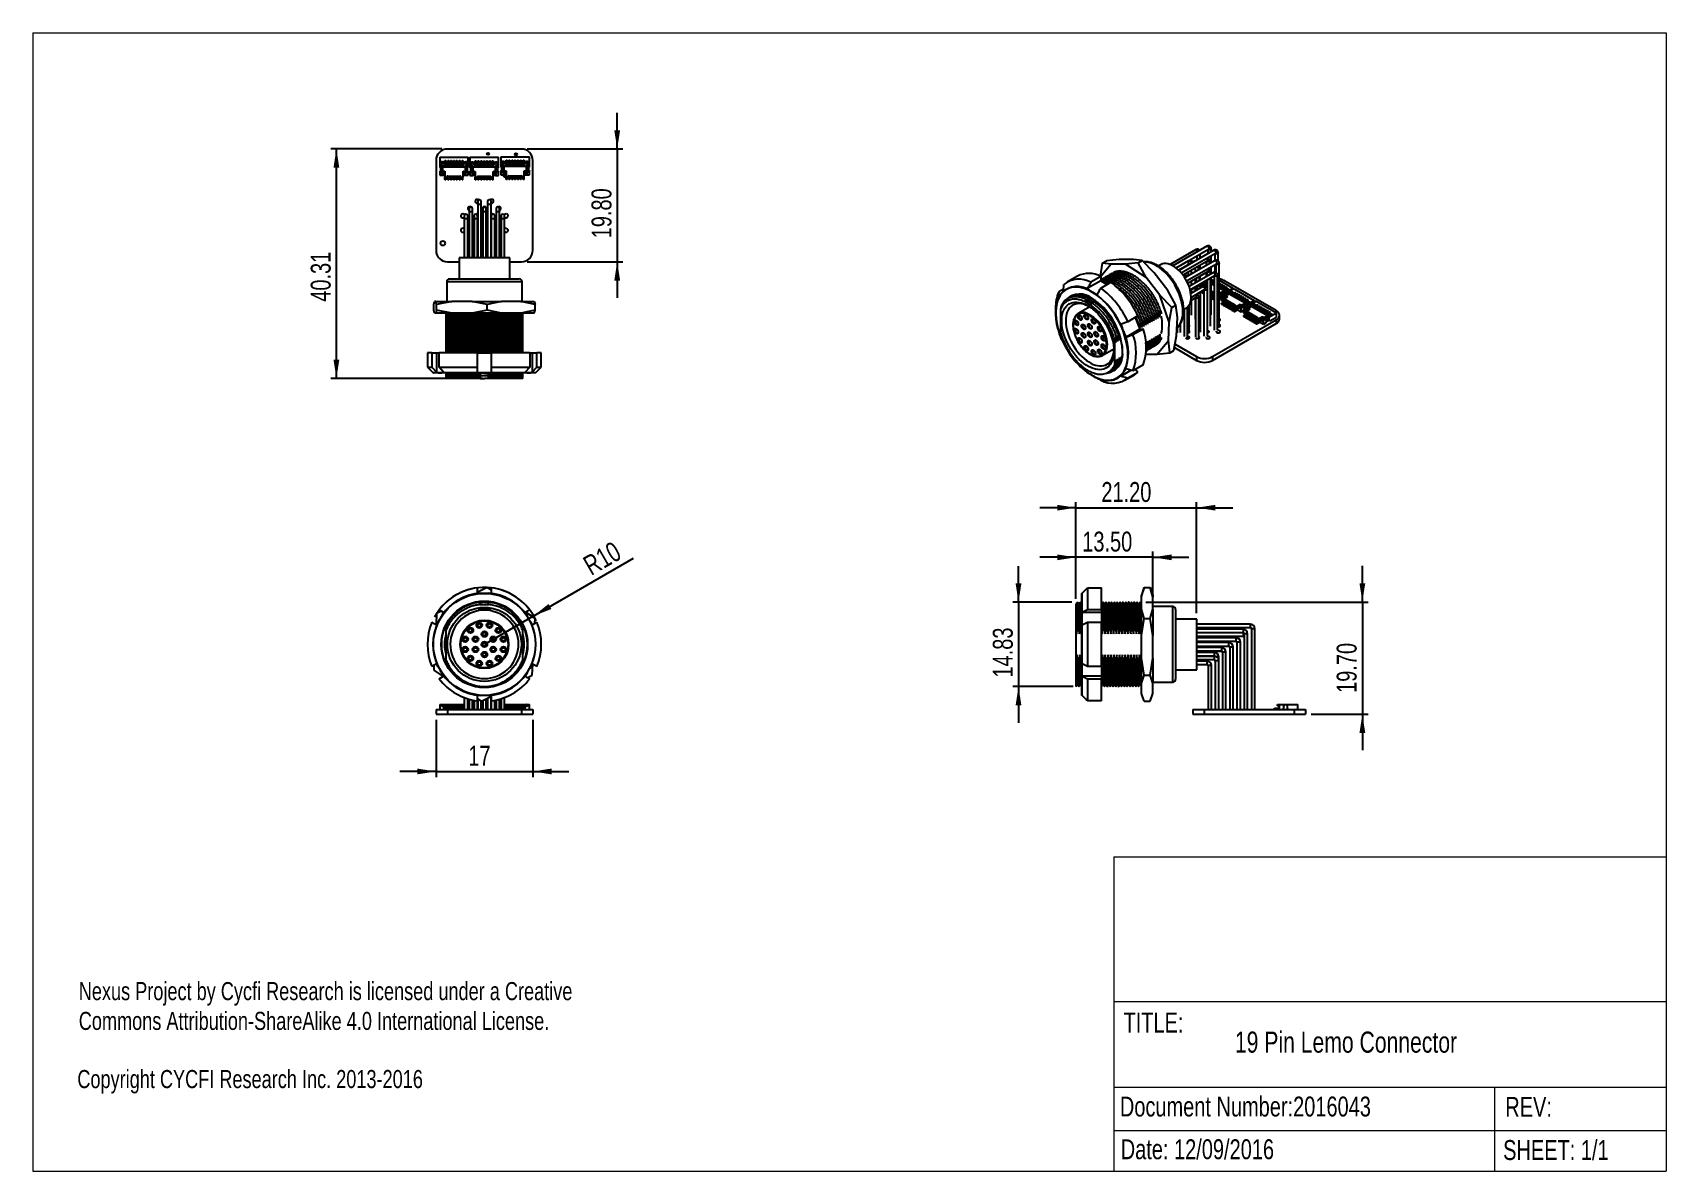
# Model space of a CAD drawing. Header units: millimetres. Extents: x 5 to 292, y 4 to 204.
import ezdxf

# ---------------------------------------------------------------- set-up
doc = ezdxf.new("R2010")
doc.units = ezdxf.units.MM
doc.layers.add('LAYER_1', color=179, linetype='Continuous')
doc.styles.add('SLDTEXTSTYLE0', font='TXT', dxfattribs={"width": 0.75})
doc.dimstyles.new('SLDDIMSTYLE0', dxfattribs={"dimtxt": 3.5, "dimasz": 3.302, "dimexe": 0, "dimexo": 0.0625, "dimgap": 0.875, "dimtad": 1, "dimrnd": 1e-09, "dimzin": 12, "dimdsep": 46, "dimtxsty": 'SLDTEXTSTYLE0', "dimsah": 1, "dimcen": 0, "dimadec": 0, "dimazin": 3, "dimtfac": 1, "dimtofl": 0, "dimtmove": 0, "dimatfit": 3, "dimfxl": 1, "dimfrac": 2, "dimtolj": 1, "dimtzin": 12, "dimarcsym": 0})
doc.dimstyles.new('SLDDIMSTYLE1', dxfattribs={"dimtxt": 3.5, "dimasz": 3.302, "dimexe": 0, "dimexo": 0.0625, "dimgap": 0.875, "dimtad": 1, "dimrnd": 1e-09, "dimzin": 12, "dimdsep": 46, "dimtxsty": 'SLDTEXTSTYLE0', "dimsah": 1, "dimcen": 0.09, "dimadec": 0, "dimazin": 3, "dimtfac": 1, "dimtmove": 0, "dimatfit": 0, "dimfxl": 1, "dimfrac": 2, "dimtolj": 1, "dimtzin": 12, "dimarcsym": 0})
doc.dimstyles.new('SLDDIMSTYLE2', dxfattribs={"dimtxt": 3.5, "dimasz": 3.302, "dimexe": 0, "dimexo": 0.0625, "dimgap": 0.875, "dimtad": 1, "dimrnd": 1e-09, "dimzin": 12, "dimdsep": 46, "dimtxsty": 'SLDTEXTSTYLE0', "dimsah": 1, "dimcen": 0.09, "dimadec": 0, "dimazin": 3, "dimtfac": 1, "dimtofl": 0, "dimtmove": 0, "dimatfit": 3, "dimfxl": 1, "dimfrac": 2, "dimtolj": 1, "dimtzin": 12, "dimarcsym": 0})
doc.dimstyles.new('SLDDIMSTYLE3', dxfattribs={"dimtxt": 3.5, "dimasz": 3.302, "dimexe": 0, "dimexo": 0.0625, "dimgap": 0.875, "dimtad": 1, "dimrnd": 1e-09, "dimzin": 4, "dimdsep": 46, "dimtxsty": 'SLDTEXTSTYLE0', "dimsah": 1, "dimcen": 0.09, "dimadec": 0, "dimazin": 1, "dimtfac": 1, "dimtmove": 0, "dimatfit": 0, "dimfxl": 1, "dimfrac": 2, "dimtolj": 1, "dimtzin": 12, "dimarcsym": 0})

msp = doc.modelspace()

# ---------------------------------------------------------------- texts
at = {"layer": 'LAYER_1', "attachment_point": 1, "style": 'SLDTEXTSTYLE0'}
for s, insert, char_height in [('TITLE:', (196.554, 32.358), 3.5), ('19 Pin Lemo Connector', (216.133, 29.027), 3.70417), ('Copyright CYCFI Research Inc. 2013-2016', (12.766, 22.275), 3.175), ('Document Number:2016043', (195.922, 17.612), 3.5), ('REV:', (263.626, 17.552), 3.5), ('Date: 12/09/2016', (196.07, 10.106), 3.5), ('SHEET: 1/1', (263.251, 9.971), 3.5)]:
    msp.add_mtext(s, dxfattribs=dict(at, insert=insert, char_height=char_height))

# ---------------------------------------------------------------- blocks, each defined once
blk = doc.blocks.new('SW_NOTE_0')
at = {"layer": 'LAYER_1', "color": 0, "char_height": 3.175, "attachment_point": 1, "style": 'SLDTEXTSTYLE0'}
for s, insert in [('Nexus Project by Cycfi Research is licensed under a Creative', (0, 4.09)), ('Commons Attribution-ShareAlike 4.0 International License.', (0, -1.14))]:
    blk.add_mtext(s, dxfattribs=dict(at, insert=insert))
blk = doc.blocks.new('_D')
at = {"layer": 'LAYER_1'}
for q in [(110.47, 112.17), (84.28, 97.04)]:
    blk.add_line((92.94, 102.04), q, dxfattribs=at)
blk.add_arc((84.28, 97.04), 10, 24.2894, 151.4702, dxfattribs=at)
blk.add_solid([(92.94, 102.04), (96.05, 103.25), (95.54, 104.13)], dxfattribs=at)
at = {"layer": 'LAYER_1', "insert": (101.29, 112.06), "char_height": 3.5, "attachment_point": 1, "rotation": 30, "style": 'SLDTEXTSTYLE0'}
blk.add_mtext('R10', dxfattribs=at)
blk = doc.blocks.new('_D_1')
at = {"layer": 'LAYER_1'}
for p, q in [((75.78, 83.78), (75.78, 73.71)), ((92.78, 83.78), (92.78, 73.71)), ((75.78, 74.71), (69.43, 74.71)), ((75.78, 74.71), (92.78, 74.71)), ((92.78, 74.71), (99.13, 74.71))]:
    blk.add_line(p, q, dxfattribs=at)
for points in [[(75.78, 74.71), (72.48, 75.22), (72.48, 74.21)], [(92.78, 74.71), (96.08, 74.21), (96.08, 75.22)]]:
    blk.add_solid(points, dxfattribs=at)
at = {"layer": 'LAYER_1', "insert": (81.46, 79.23), "char_height": 3.5, "attachment_point": 1, "style": 'SLDTEXTSTYLE0'}
blk.add_mtext('17', dxfattribs=at)
blk = doc.blocks.new('_D_2')
at = {"layer": 'LAYER_1'}
for p, q in [((76.78, 184.05), (57.28, 184.05)), ((58.28, 143.74), (58.28, 184.05)), ((83.28, 143.74), (57.28, 143.74))]:
    blk.add_line(p, q, dxfattribs=at)
for points in [[(58.28, 184.05), (57.77, 180.75), (58.79, 180.75)], [(58.28, 143.74), (58.79, 147.04), (57.77, 147.04)]]:
    blk.add_solid(points, dxfattribs=at)
at = {"layer": 'LAYER_1', "insert": (53.77, 157.22), "char_height": 3.5, "attachment_point": 1, "rotation": 90, "style": 'SLDTEXTSTYLE0'}
blk.add_mtext('40.31', dxfattribs=at)
blk = doc.blocks.new('_D_3')
at = {"layer": 'LAYER_1'}
for p, q in [((107.61, 184.05), (107.61, 190.4)), ((91.78, 184.05), (108.61, 184.05)), ((107.61, 184.05), (107.61, 164.25)), ((91.78, 164.25), (108.61, 164.25)), ((107.61, 164.25), (107.61, 157.9))]:
    blk.add_line(p, q, dxfattribs=at)
for points in [[(107.61, 184.05), (108.12, 187.35), (107.1, 187.35)], [(107.61, 164.25), (107.1, 160.95), (108.12, 160.95)]]:
    blk.add_solid(points, dxfattribs=at)
at = {"layer": 'LAYER_1', "insert": (103.1, 168.36), "char_height": 3.5, "attachment_point": 1, "rotation": 90, "style": 'SLDTEXTSTYLE0'}
blk.add_mtext('19.80', dxfattribs=at)
blk = doc.blocks.new('_D_4')
at = {"layer": 'LAYER_1'}
for p, q in [((188.21, 121.04), (181.86, 121.04)), ((188.21, 105.04), (188.21, 122.04)), ((188.21, 121.04), (209.41, 121.04)), ((209.41, 102.49), (209.41, 122.04)), ((209.41, 121.04), (215.76, 121.04))]:
    blk.add_line(p, q, dxfattribs=at)
for points in [[(188.21, 121.04), (184.91, 121.55), (184.91, 120.54)], [(209.41, 121.04), (212.71, 120.54), (212.71, 121.55)]]:
    blk.add_solid(points, dxfattribs=at)
at = {"layer": 'LAYER_1', "insert": (192.67, 125.55), "char_height": 3.5, "attachment_point": 1, "style": 'SLDTEXTSTYLE0'}
blk.add_mtext('21.20', dxfattribs=at)
blk = doc.blocks.new('_D_5')
at = {"layer": 'LAYER_1'}
for p, q in [((188.21, 112.33), (181.86, 112.33)), ((188.21, 105.04), (188.21, 113.33)), ((201.71, 112.33), (188.21, 112.33)), ((201.71, 104.23), (201.71, 113.33)), ((201.71, 112.33), (208.06, 112.33))]:
    blk.add_line(p, q, dxfattribs=at)
for points in [[(188.21, 112.33), (184.91, 112.83), (184.91, 111.82)], [(201.71, 112.33), (205.01, 111.82), (205.01, 112.83)]]:
    blk.add_solid(points, dxfattribs=at)
at = {"layer": 'LAYER_1', "insert": (189.31, 116.84), "char_height": 3.5, "attachment_point": 1, "style": 'SLDTEXTSTYLE0'}
blk.add_mtext('13.50', dxfattribs=at)
blk = doc.blocks.new('_D_6')
at = {"layer": 'LAYER_1'}
for p, q in [((178.11, 104.44), (178.11, 110.79)), ((187.47, 104.44), (177.11, 104.44)), ((178.11, 104.44), (178.11, 89.61)), ((187.71, 89.61), (177.11, 89.61)), ((178.11, 89.61), (178.11, 83.26))]:
    blk.add_line(p, q, dxfattribs=at)
for points in [[(178.11, 104.44), (178.62, 107.74), (177.6, 107.74)], [(178.11, 89.61), (177.6, 86.31), (178.62, 86.31)]]:
    blk.add_solid(points, dxfattribs=at)
at = {"layer": 'LAYER_1', "insert": (173.6, 91.21), "char_height": 3.5, "attachment_point": 1, "rotation": 90, "style": 'SLDTEXTSTYLE0'}
blk.add_mtext('14.83', dxfattribs=at)
blk = doc.blocks.new('_D_7')
at = {"layer": 'LAYER_1'}
for p, q in [((238.52, 104.48), (238.52, 110.83)), ((200.46, 104.48), (239.52, 104.48)), ((238.52, 104.48), (238.52, 84.78)), ((229.52, 84.78), (239.52, 84.78)), ((238.52, 84.78), (238.52, 78.43))]:
    blk.add_line(p, q, dxfattribs=at)
for points in [[(238.52, 104.48), (239.03, 107.78), (238.01, 107.78)], [(238.52, 84.78), (238.01, 81.48), (239.03, 81.48)]]:
    blk.add_solid(points, dxfattribs=at)
at = {"layer": 'LAYER_1', "insert": (234.01, 88.51), "char_height": 3.5, "attachment_point": 1, "rotation": 90, "style": 'SLDTEXTSTYLE0'}
blk.add_mtext('19.70', dxfattribs=at)

# ---------------------------------------------------------------- dimensions: what is measured, and where the dimension line sits
at = {"layer": 'LAYER_1'}
for base, p1, p2, dimstyle, picture, middle in [((107.608, 164.247), (90.777, 184.047), (90.777, 164.247), 'SLDDIMSTYLE3', '_D_3', (107.608, 174.174)), ((58.277, 184.047), (84.277, 143.737), (77.777, 184.047), 'SLDDIMSTYLE2', '_D_2', (58.277, 163.037)), ((178.108, 89.611), (188.47, 104.438), (188.711, 89.611), 'SLDDIMSTYLE1', '_D_6', (178.108, 97.025)), ((238.523, 84.779), (199.464, 104.475), (228.523, 84.779), 'SLDDIMSTYLE3', '_D_7', (238.523, 94.333))]:
    dim = msp.add_linear_dim(base=base, p1=p1, p2=p2, angle=90, dimstyle=dimstyle, dxfattribs=at)
    dim.commit()
    dim.dimension.update_dxf_attribs({"geometry": picture, "text_midpoint": middle, "dimtype": 160})
for base, p1, p2, dimstyle, picture, middle in [((209.413, 121.043), (188.213, 104.043), (209.413, 101.493), 'SLDDIMSTYLE3', '_D_4', (198.491, 121.043)), ((188.213, 112.326), (201.713, 103.231), (188.213, 104.043), 'SLDDIMSTYLE3', '_D_5', (195.13, 112.326)), ((92.777, 74.715), (75.777, 84.779), (92.777, 84.779), 'SLDDIMSTYLE1', '_D_1', (84.051, 74.715))]:
    dim = msp.add_linear_dim(base=base, p1=p1, p2=p2, dimstyle=dimstyle, dxfattribs=at)
    dim.commit()
    dim.dimension.update_dxf_attribs({"geometry": picture, "text_midpoint": middle, "dimtype": 160})
dim = msp.add_radius_dim(center=(84.277, 97.043), mpoint=(92.937, 102.043), dimstyle='SLDDIMSTYLE0', dxfattribs=at)
dim.commit()
dim.dimension.update_dxf_attribs({"geometry": '_D', "text_midpoint": (107.128, 110.236), "dimtype": 164})

# ---------------------------------------------------------------- linework, layer by layer
at = {"color": 7, "linetype": 'Continuous', "lineweight": 18}
for p, q in [((4.92, 204.48), (291.92, 204.48)), ((4.92, 204.48), (4.92, 4.48)), ((291.92, 204.48), (291.92, 4.48)), ((194.842, 59.73), (291.92, 59.73)), ((194.842, 59.73), (194.842, 4.48)), ((291.92, 34.257), (194.842, 34.257)), ((194.842, 19.24), (291.92, 19.24)), ((261.764, 11.63), (261.764, 19.24)), ((194.842, 11.63), (291.92, 11.63)), ((261.764, 4.48), (261.764, 11.63)), ((4.92, 4.48), (291.92, 4.48))]:
    msp.add_line(p, q, dxfattribs=at)
at = {"color": 7, "linetype": 'Continuous', "lineweight": 25}
for p, q in [((90.777, 184.047), (77.777, 184.047)), ((75.777, 182.047), (75.777, 166.247)), ((76.431, 182.629), (76.431, 180.829)), ((76.431, 182.629), (81.431, 182.629)), ((76.431, 180.829), (76.546, 180.829)), ((76.431, 180.829), (76.431, 180.779)), ((76.546, 181.029), (76.816, 181.029)), ((76.546, 180.829), (76.546, 181.029)), ((76.546, 181.029), (76.596, 180.979)), ((76.546, 180.829), (76.596, 180.779)), ((76.581, 181.779), (77.296, 181.779)), ((76.581, 181.129), (76.581, 181.779)), ((76.881, 181.129), (76.581, 181.129)), ((76.596, 180.979), (76.606, 180.979)), ((76.596, 180.779), (76.596, 180.979)), ((76.606, 180.795), (76.606, 180.979)), ((76.606, 180.979), (76.756, 180.979)), ((76.631, 181.449), (76.631, 181.769)), ((76.631, 181.449), (76.681, 181.449)), ((76.631, 181.199), (76.631, 181.449)), ((76.931, 181.199), (76.631, 181.199)), ((76.931, 181.769), (76.681, 181.769)), ((76.681, 181.449), (76.681, 181.632)), ((76.681, 181.632), (76.931, 181.632)), ((76.756, 180.979), (76.766, 180.979)), ((76.756, 180.795), (76.756, 180.979)), ((76.816, 181.029), (76.766, 180.979)), ((76.766, 180.979), (76.766, 179.979)), ((76.816, 181.029), (76.816, 179.929)), ((76.861, 181.769), (76.861, 181.779)), ((76.861, 181.129), (76.861, 181.199)), ((76.881, 179.429), (76.881, 181.129)), ((76.931, 181.129), (76.881, 181.129)), ((76.931, 181.632), (76.931, 181.448)), ((76.931, 181.479), (76.981, 181.479)), ((77.306, 181.448), (76.931, 181.448)), ((76.931, 181.199), (76.931, 180.879)), ((80.931, 180.879), (76.931, 180.879)), ((76.931, 180.879), (76.931, 179.469)), ((76.981, 181.479), (77.181, 181.479)), ((77.356, 181.479), (77.181, 181.479)), ((77.296, 181.779), (77.346, 181.829)), ((77.296, 181.779), (77.356, 181.779)), ((77.306, 181.457), (77.306, 181.448)), ((77.306, 181.457), (77.356, 181.457)), ((77.306, 181.448), (77.306, 181.099)), ((77.306, 181.329), (77.331, 181.329)), ((77.306, 181.129), (77.331, 181.129)), ((77.306, 181.099), (77.556, 181.099)), ((77.331, 181.329), (77.331, 181.129)), ((77.331, 181.329), (77.356, 181.329)), ((77.331, 181.129), (77.331, 181.099)), ((77.346, 182.009), (77.516, 182.009)), ((77.346, 181.829), (77.346, 182.009)), ((77.356, 181.829), (77.346, 181.829)), ((77.346, 181.479), (77.346, 181.779)), ((77.346, 181.099), (77.346, 181.329)), ((77.356, 182.009), (77.356, 181.959)), ((77.356, 181.959), (77.356, 181.267)), ((77.356, 181.959), (77.506, 181.959)), ((77.356, 181.267), (77.506, 181.267)), ((77.356, 181.267), (77.356, 181.209)), ((77.356, 181.209), (77.356, 181.099)), ((77.356, 181.209), (77.506, 181.209)), ((77.506, 181.959), (77.506, 182.009)), ((77.506, 181.267), (77.506, 181.959)), ((77.516, 181.829), (77.506, 181.829)), ((77.506, 181.779), (77.566, 181.779)), ((77.856, 181.479), (77.506, 181.479)), ((77.506, 181.457), (77.556, 181.457)), ((77.506, 181.329), (77.531, 181.329)), ((77.506, 181.209), (77.506, 181.267)), ((77.506, 181.099), (77.506, 181.209)), ((77.516, 182.009), (77.516, 181.829)), ((77.516, 181.829), (77.566, 181.779)), ((77.516, 181.479), (77.516, 181.779)), ((77.516, 181.099), (77.516, 181.329)), ((77.531, 181.329), (77.531, 181.129)), ((77.531, 181.329), (77.556, 181.329)), ((77.531, 181.129), (77.531, 181.099)), ((77.556, 181.129), (77.531, 181.129)), ((77.556, 181.448), (77.556, 181.457)), ((77.556, 181.099), (77.556, 181.448)), ((77.806, 181.448), (77.556, 181.448)), ((77.566, 181.779), (77.796, 181.779)), ((77.796, 181.779), (77.846, 181.829)), ((77.796, 181.779), (77.856, 181.779)), ((77.806, 181.457), (77.806, 181.448)), ((77.806, 181.457), (77.856, 181.457)), ((77.806, 181.448), (77.806, 181.099)), ((77.806, 181.329), (77.831, 181.329)), ((77.806, 181.129), (77.831, 181.129)), ((77.806, 181.099), (78.056, 181.099)), ((77.831, 181.329), (77.831, 181.129)), ((77.831, 181.329), (77.856, 181.329)), ((77.831, 181.129), (77.831, 181.099)), ((77.846, 182.009), (78.016, 182.009)), ((77.846, 181.829), (77.846, 182.009)), ((77.856, 181.829), (77.846, 181.829)), ((77.846, 181.479), (77.846, 181.779)), ((77.846, 181.099), (77.846, 181.329)), ((77.856, 182.009), (77.856, 181.959)), ((77.856, 181.959), (77.856, 181.267)), ((77.856, 181.959), (78.006, 181.959)), ((77.856, 181.267), (77.856, 181.209)), ((77.856, 181.267), (78.006, 181.267)), ((77.856, 181.209), (78.006, 181.209)), ((77.856, 181.209), (77.856, 181.099)), ((78.006, 181.959), (78.006, 182.009)), ((78.006, 181.267), (78.006, 181.959)), ((78.016, 181.829), (78.006, 181.829)), ((78.006, 181.779), (78.066, 181.779)), ((78.356, 181.479), (78.006, 181.479)), ((78.006, 181.457), (78.056, 181.457)), ((78.006, 181.329), (78.031, 181.329)), ((78.006, 181.209), (78.006, 181.267)), ((78.006, 181.099), (78.006, 181.209)), ((78.016, 182.009), (78.016, 181.829)), ((78.016, 181.829), (78.066, 181.779)), ((78.016, 181.479), (78.016, 181.779)), ((78.016, 181.099), (78.016, 181.329)), ((78.031, 181.329), (78.031, 181.129)), ((78.031, 181.329), (78.056, 181.329)), ((78.031, 181.129), (78.031, 181.099)), ((78.056, 181.129), (78.031, 181.129)), ((78.056, 181.448), (78.056, 181.457)), ((78.056, 181.099), (78.056, 181.448)), ((78.306, 181.448), (78.056, 181.448)), ((78.066, 181.779), (78.296, 181.779)), ((78.296, 181.779), (78.346, 181.829)), ((78.296, 181.779), (78.356, 181.779)), ((78.306, 181.457), (78.306, 181.448)), ((78.306, 181.457), (78.356, 181.457)), ((78.306, 181.448), (78.306, 181.099)), ((78.306, 181.329), (78.331, 181.329)), ((78.306, 181.129), (78.331, 181.129)), ((78.306, 181.099), (78.556, 181.099)), ((78.331, 181.329), (78.331, 181.129)), ((78.331, 181.329), (78.356, 181.329)), ((78.331, 181.129), (78.331, 181.099)), ((78.346, 182.009), (78.516, 182.009)), ((78.346, 181.829), (78.346, 182.009)), ((78.356, 181.829), (78.346, 181.829)), ((78.346, 181.479), (78.346, 181.779)), ((78.346, 181.099), (78.346, 181.329)), ((78.356, 182.009), (78.356, 181.959)), ((78.356, 181.959), (78.356, 181.267)), ((78.356, 181.959), (78.506, 181.959)), ((78.356, 181.267), (78.356, 181.209)), ((78.356, 181.267), (78.506, 181.267)), ((78.356, 181.209), (78.506, 181.209)), ((78.356, 181.209), (78.356, 181.099)), ((78.506, 181.959), (78.506, 182.009)), ((78.506, 181.267), (78.506, 181.959)), ((78.516, 181.829), (78.506, 181.829)), ((78.506, 181.779), (78.566, 181.779)), ((78.856, 181.479), (78.506, 181.479)), ((78.506, 181.457), (78.556, 181.457)), ((78.506, 181.329), (78.531, 181.329)), ((78.506, 181.209), (78.506, 181.267)), ((78.506, 181.099), (78.506, 181.209)), ((78.516, 182.009), (78.516, 181.829)), ((78.516, 181.829), (78.566, 181.779)), ((78.516, 181.479), (78.516, 181.779)), ((78.516, 181.099), (78.516, 181.329)), ((78.531, 181.329), (78.531, 181.129)), ((78.531, 181.329), (78.556, 181.329)), ((78.531, 181.129), (78.531, 181.099)), ((78.556, 181.129), (78.531, 181.129)), ((78.556, 181.448), (78.556, 181.457)), ((78.556, 181.099), (78.556, 181.448)), ((78.806, 181.448), (78.556, 181.448)), ((78.566, 181.779), (78.796, 181.779)), ((78.796, 181.779), (78.846, 181.829)), ((78.796, 181.779), (78.856, 181.779)), ((78.806, 181.457), (78.806, 181.448)), ((78.806, 181.457), (78.856, 181.457)), ((78.806, 181.448), (78.806, 181.099)), ((78.806, 181.329), (78.831, 181.329)), ((78.806, 181.129), (78.831, 181.129)), ((78.806, 181.099), (79.056, 181.099)), ((78.831, 181.329), (78.831, 181.129)), ((78.831, 181.329), (78.856, 181.329)), ((78.831, 181.129), (78.831, 181.099)), ((78.846, 181.829), (78.846, 182.009)), ((78.846, 182.009), (79.016, 182.009)), ((78.856, 181.829), (78.846, 181.829)), ((78.846, 181.479), (78.846, 181.779)), ((78.846, 181.099), (78.846, 181.329)), ((78.856, 182.009), (78.856, 181.959)), ((78.856, 181.959), (78.856, 181.267)), ((78.856, 181.959), (79.006, 181.959)), ((78.856, 181.267), (78.856, 181.209)), ((78.856, 181.267), (79.006, 181.267)), ((78.856, 181.209), (79.006, 181.209)), ((78.856, 181.209), (78.856, 181.099)), ((79.006, 181.959), (79.006, 182.009)), ((79.006, 181.267), (79.006, 181.959)), ((79.016, 181.829), (79.006, 181.829)), ((79.006, 181.779), (79.066, 181.779)), ((79.356, 181.479), (79.006, 181.479)), ((79.006, 181.457), (79.056, 181.457)), ((79.006, 181.329), (79.031, 181.329)), ((79.006, 181.209), (79.006, 181.267)), ((79.006, 181.099), (79.006, 181.209)), ((79.016, 182.009), (79.016, 181.829)), ((79.016, 181.829), (79.066, 181.779)), ((79.016, 181.479), (79.016, 181.779)), ((79.016, 181.099), (79.016, 181.329)), ((79.031, 181.329), (79.031, 181.129)), ((79.031, 181.329), (79.056, 181.329)), ((79.031, 181.129), (79.031, 181.099)), ((79.056, 181.129), (79.031, 181.129)), ((79.056, 181.448), (79.056, 181.457)), ((79.056, 181.099), (79.056, 181.448)), ((79.306, 181.448), (79.056, 181.448)), ((79.066, 181.779), (79.296, 181.779)), ((79.296, 181.779), (79.346, 181.829)), ((79.296, 181.779), (79.356, 181.779)), ((79.306, 181.457), (79.306, 181.448)), ((79.306, 181.457), (79.356, 181.457)), ((79.306, 181.448), (79.306, 181.099)), ((79.306, 181.329), (79.331, 181.329)), ((79.306, 181.129), (79.331, 181.129)), ((79.306, 181.099), (79.556, 181.099)), ((79.331, 181.329), (79.331, 181.129)), ((79.331, 181.329), (79.356, 181.329)), ((79.331, 181.129), (79.331, 181.099)), ((79.346, 181.829), (79.346, 182.009)), ((79.346, 182.009), (79.516, 182.009)), ((79.356, 181.829), (79.346, 181.829)), ((79.346, 181.479), (79.346, 181.779)), ((79.346, 181.099), (79.346, 181.329)), ((79.356, 182.009), (79.356, 181.959)), ((79.356, 181.959), (79.356, 181.267)), ((79.356, 181.959), (79.506, 181.959)), ((79.356, 181.267), (79.356, 181.209)), ((79.356, 181.267), (79.506, 181.267)), ((79.356, 181.209), (79.356, 181.099)), ((79.356, 181.209), (79.506, 181.209)), ((79.506, 181.959), (79.506, 182.009)), ((79.506, 181.267), (79.506, 181.959)), ((79.516, 181.829), (79.506, 181.829)), ((79.506, 181.779), (79.566, 181.779)), ((79.856, 181.479), (79.506, 181.479)), ((79.506, 181.457), (79.556, 181.457)), ((79.506, 181.329), (79.531, 181.329)), ((79.506, 181.209), (79.506, 181.267)), ((79.506, 181.099), (79.506, 181.209)), ((79.516, 182.009), (79.516, 181.829)), ((79.516, 181.829), (79.566, 181.779)), ((79.516, 181.479), (79.516, 181.779)), ((79.516, 181.099), (79.516, 181.329)), ((79.531, 181.329), (79.531, 181.129)), ((79.531, 181.329), (79.556, 181.329)), ((79.531, 181.129), (79.531, 181.099)), ((79.556, 181.129), (79.531, 181.129)), ((79.556, 181.448), (79.556, 181.457)), ((79.556, 181.099), (79.556, 181.448)), ((79.806, 181.448), (79.556, 181.448)), ((79.566, 181.779), (79.796, 181.779)), ((79.796, 181.779), (79.846, 181.829)), ((79.796, 181.779), (79.856, 181.779)), ((79.806, 181.457), (79.806, 181.448)), ((79.806, 181.457), (79.856, 181.457)), ((79.806, 181.448), (79.806, 181.099)), ((79.806, 181.329), (79.831, 181.329)), ((79.806, 181.129), (79.831, 181.129)), ((79.806, 181.099), (80.056, 181.099)), ((79.831, 181.329), (79.831, 181.129)), ((79.831, 181.329), (79.856, 181.329)), ((79.831, 181.129), (79.831, 181.099)), ((79.846, 182.009), (80.016, 182.009)), ((79.846, 181.829), (79.846, 182.009)), ((79.856, 181.829), (79.846, 181.829)), ((79.846, 181.479), (79.846, 181.779)), ((79.856, 181.496), (79.846, 181.495)), ((79.846, 181.099), (79.846, 181.329)), ((79.856, 182.009), (79.856, 181.959)), ((79.856, 181.959), (79.856, 181.267)), ((79.856, 181.959), (80.006, 181.959)), ((79.856, 181.267), (79.856, 181.209)), ((79.856, 181.267), (80.006, 181.267)), ((79.856, 181.209), (79.856, 181.099)), ((79.856, 181.209), (80.006, 181.209)), ((80.006, 181.959), (80.006, 182.009)), ((80.006, 181.267), (80.006, 181.959)), ((80.016, 181.829), (80.006, 181.829)), ((80.006, 181.779), (80.066, 181.779)), ((80.356, 181.479), (80.006, 181.479)), ((80.006, 181.457), (80.056, 181.457)), ((80.006, 181.329), (80.031, 181.329)), ((80.006, 181.209), (80.006, 181.267)), ((80.006, 181.099), (80.006, 181.209)), ((80.006, 181.144), (80.016, 181.153)), ((80.016, 182.009), (80.016, 181.829)), ((80.016, 181.829), (80.066, 181.779)), ((80.016, 181.479), (80.016, 181.779)), ((80.016, 181.099), (80.016, 181.329)), ((80.031, 181.329), (80.031, 181.129)), ((80.031, 181.329), (80.056, 181.329)), ((80.031, 181.129), (80.031, 181.099)), ((80.056, 181.129), (80.031, 181.129)), ((80.056, 181.448), (80.056, 181.457)), ((80.056, 181.099), (80.056, 181.448)), ((80.306, 181.448), (80.056, 181.448)), ((80.066, 181.779), (80.296, 181.779)), ((80.296, 181.779), (80.346, 181.829)), ((80.296, 181.779), (80.356, 181.779)), ((80.306, 181.457), (80.306, 181.448)), ((80.306, 181.457), (80.356, 181.457)), ((80.306, 181.448), (80.306, 181.099)), ((80.306, 181.329), (80.331, 181.329)), ((80.306, 181.129), (80.331, 181.129)), ((80.306, 181.099), (80.556, 181.099)), ((80.331, 181.329), (80.331, 181.129)), ((80.331, 181.329), (80.356, 181.329)), ((80.331, 181.129), (80.331, 181.099)), ((80.346, 182.009), (80.516, 182.009)), ((80.346, 181.829), (80.346, 182.009)), ((80.356, 181.829), (80.346, 181.829)), ((80.346, 181.479), (80.346, 181.779)), ((80.346, 181.099), (80.346, 181.329)), ((80.356, 182.009), (80.356, 181.959)), ((80.356, 181.959), (80.356, 181.267)), ((80.356, 181.959), (80.506, 181.959)), ((80.356, 181.267), (80.356, 181.209)), ((80.356, 181.267), (80.506, 181.267)), ((80.356, 181.209), (80.356, 181.099)), ((80.356, 181.209), (80.506, 181.209)), ((80.506, 181.959), (80.506, 182.009)), ((80.506, 181.267), (80.506, 181.959)), ((80.516, 181.829), (80.506, 181.829)), ((80.506, 181.779), (80.566, 181.779)), ((80.681, 181.479), (80.506, 181.479)), ((80.506, 181.457), (80.556, 181.457)), ((80.506, 181.329), (80.531, 181.329)), ((80.506, 181.209), (80.506, 181.267)), ((80.506, 181.099), (80.506, 181.209)), ((80.516, 182.009), (80.516, 181.829)), ((80.516, 181.829), (80.566, 181.779)), ((80.516, 181.479), (80.516, 181.779)), ((80.516, 181.099), (80.516, 181.329)), ((80.531, 181.329), (80.531, 181.129)), ((80.531, 181.329), (80.556, 181.329)), ((80.531, 181.129), (80.531, 181.099)), ((80.556, 181.129), (80.531, 181.129)), ((80.556, 181.448), (80.556, 181.457)), ((80.556, 181.099), (80.556, 181.448)), ((80.931, 181.448), (80.556, 181.448)), ((80.566, 181.779), (81.281, 181.779)), ((80.681, 181.479), (80.881, 181.479)), ((80.931, 181.479), (80.881, 181.479)), ((81.181, 181.769), (80.931, 181.769)), ((80.931, 181.448), (80.931, 181.632)), ((80.931, 181.632), (81.181, 181.632)), ((81.231, 181.199), (80.931, 181.199)), ((80.931, 181.199), (80.931, 180.879)), ((80.981, 181.129), (80.931, 181.129)), ((80.931, 179.469), (80.931, 180.879)), ((80.981, 181.129), (80.981, 179.429)), ((81.281, 181.129), (80.981, 181.129)), ((81.001, 181.779), (81.001, 181.769)), ((81.001, 181.199), (81.001, 181.129)), ((81.046, 181.029), (81.316, 181.029)), ((81.046, 179.929), (81.046, 181.029)), ((81.046, 181.029), (81.096, 180.979)), ((81.096, 179.979), (81.096, 180.979)), ((81.096, 180.979), (81.106, 180.979)), ((81.106, 180.795), (81.106, 180.979)), ((81.106, 180.979), (81.256, 180.979)), ((81.181, 181.632), (81.181, 181.768)), ((81.181, 181.632), (81.181, 181.449)), ((81.181, 181.449), (81.231, 181.449)), ((81.231, 181.449), (81.231, 181.769)), ((81.231, 181.449), (81.231, 181.199)), ((81.256, 180.979), (81.266, 180.979)), ((81.256, 180.795), (81.256, 180.979)), ((81.316, 181.029), (81.266, 180.979)), ((81.266, 180.979), (81.266, 180.779)), ((81.281, 181.779), (81.281, 181.129)), ((81.316, 181.029), (81.316, 180.779)), ((81.431, 180.779), (81.431, 182.629)), ((81.74, 182.607), (81.74, 180.807)), ((81.74, 182.607), (86.74, 182.607)), ((81.855, 181.007), (82.125, 181.007)), ((81.855, 180.807), (81.855, 181.007)), ((81.855, 181.007), (81.905, 180.957)), ((81.89, 181.757), (82.605, 181.757)), ((81.89, 181.107), (81.89, 181.757)), ((82.19, 181.107), (81.89, 181.107)), ((81.905, 180.957), (81.915, 180.957)), ((81.905, 180.757), (81.905, 180.957)), ((81.915, 180.773), (81.915, 180.957)), ((81.915, 180.957), (82.065, 180.957)), ((81.94, 181.427), (81.94, 181.747)), ((81.94, 181.427), (81.99, 181.427)), ((81.94, 181.177), (81.94, 181.427)), ((82.24, 181.177), (81.94, 181.177)), ((82.24, 181.747), (81.99, 181.747)), ((81.99, 181.427), (81.99, 181.609)), ((81.99, 181.609), (82.24, 181.609)), ((82.065, 180.957), (82.075, 180.957)), ((82.065, 180.773), (82.065, 180.957)), ((82.125, 181.007), (82.075, 180.957)), ((82.075, 180.957), (82.075, 179.957)), ((82.125, 181.007), (82.125, 179.907)), ((82.17, 181.747), (82.17, 181.757)), ((82.17, 181.107), (82.17, 181.177)), ((82.19, 179.407), (82.19, 181.107)), ((82.24, 181.107), (82.19, 181.107)), ((82.24, 181.609), (82.24, 181.426)), ((82.24, 181.457), (82.29, 181.457)), ((82.615, 181.426), (82.24, 181.426)), ((82.24, 181.177), (82.24, 180.857)), ((86.24, 180.857), (82.24, 180.857)), ((82.24, 180.857), (82.24, 179.447)), ((82.29, 181.457), (82.49, 181.457)), ((82.665, 181.457), (82.49, 181.457)), ((82.605, 181.757), (82.655, 181.807)), ((82.605, 181.757), (82.665, 181.757)), ((82.615, 181.435), (82.615, 181.426)), ((82.615, 181.435), (82.665, 181.435)), ((82.615, 181.426), (82.615, 181.077)), ((82.615, 181.307), (82.64, 181.307)), ((82.615, 181.107), (82.64, 181.107)), ((82.615, 181.077), (82.865, 181.077)), ((82.64, 181.307), (82.64, 181.107)), ((82.64, 181.307), (82.665, 181.307)), ((82.64, 181.107), (82.64, 181.077)), ((82.655, 181.987), (82.825, 181.987)), ((82.655, 181.807), (82.655, 181.987)), ((82.665, 181.807), (82.655, 181.807)), ((82.655, 181.457), (82.655, 181.757)), ((82.655, 181.077), (82.655, 181.307)), ((82.665, 181.987), (82.665, 181.937)), ((82.665, 181.937), (82.665, 181.245)), ((82.665, 181.937), (82.815, 181.937)), ((82.665, 181.245), (82.815, 181.245)), ((82.665, 181.245), (82.665, 181.187)), ((82.665, 181.187), (82.815, 181.187)), ((82.665, 181.187), (82.665, 181.077)), ((82.815, 181.937), (82.815, 181.987)), ((82.815, 181.245), (82.815, 181.937)), ((82.825, 181.807), (82.815, 181.807)), ((82.815, 181.757), (82.875, 181.757)), ((83.165, 181.457), (82.815, 181.457)), ((82.815, 181.435), (82.865, 181.435)), ((82.815, 181.307), (82.84, 181.307)), ((82.815, 181.187), (82.815, 181.245)), ((82.815, 181.077), (82.815, 181.187)), ((82.825, 181.987), (82.825, 181.807)), ((82.825, 181.807), (82.875, 181.757)), ((82.825, 181.457), (82.825, 181.757)), ((82.825, 181.077), (82.825, 181.307)), ((82.84, 181.307), (82.84, 181.107)), ((82.84, 181.307), (82.865, 181.307)), ((82.84, 181.107), (82.84, 181.077)), ((82.865, 181.107), (82.84, 181.107)), ((82.865, 181.426), (82.865, 181.435)), ((82.865, 181.077), (82.865, 181.426)), ((83.115, 181.426), (82.865, 181.426)), ((82.875, 181.757), (83.105, 181.757)), ((83.105, 181.757), (83.155, 181.807)), ((83.105, 181.757), (83.165, 181.757)), ((83.115, 181.435), (83.115, 181.426)), ((83.115, 181.435), (83.165, 181.435)), ((83.115, 181.426), (83.115, 181.077)), ((83.115, 181.307), (83.14, 181.307)), ((83.115, 181.107), (83.14, 181.107)), ((83.115, 181.077), (83.365, 181.077)), ((83.14, 181.307), (83.14, 181.107)), ((83.14, 181.307), (83.165, 181.307)), ((83.14, 181.107), (83.14, 181.077)), ((83.155, 181.987), (83.325, 181.987)), ((83.155, 181.807), (83.155, 181.987)), ((83.165, 181.807), (83.155, 181.807)), ((83.155, 181.457), (83.155, 181.757)), ((83.155, 181.077), (83.155, 181.307)), ((83.165, 181.987), (83.165, 181.937)), ((83.165, 181.937), (83.165, 181.245)), ((83.165, 181.937), (83.315, 181.937)), ((83.165, 181.245), (83.315, 181.245)), ((83.165, 181.245), (83.165, 181.187)), ((83.165, 181.187), (83.315, 181.187)), ((83.165, 181.187), (83.165, 181.077)), ((83.315, 181.937), (83.315, 181.987)), ((83.315, 181.245), (83.315, 181.937)), ((83.325, 181.807), (83.315, 181.807)), ((83.315, 181.757), (83.375, 181.757)), ((83.665, 181.457), (83.315, 181.457)), ((83.315, 181.435), (83.365, 181.435)), ((83.315, 181.307), (83.34, 181.307)), ((83.315, 181.187), (83.315, 181.245)), ((83.315, 181.077), (83.315, 181.187)), ((83.325, 181.987), (83.325, 181.807)), ((83.325, 181.807), (83.375, 181.757)), ((83.325, 181.457), (83.325, 181.757)), ((83.325, 181.077), (83.325, 181.307)), ((83.34, 181.307), (83.34, 181.107)), ((83.34, 181.307), (83.365, 181.307)), ((83.34, 181.107), (83.34, 181.077)), ((83.365, 181.107), (83.34, 181.107)), ((83.365, 181.426), (83.365, 181.435)), ((83.365, 181.077), (83.365, 181.426)), ((83.615, 181.426), (83.365, 181.426)), ((83.375, 181.757), (83.605, 181.757)), ((83.605, 181.757), (83.655, 181.807)), ((83.605, 181.757), (83.665, 181.757)), ((83.615, 181.435), (83.615, 181.426)), ((83.615, 181.435), (83.665, 181.435)), ((83.615, 181.426), (83.615, 181.077)), ((83.615, 181.307), (83.64, 181.307)), ((83.615, 181.107), (83.64, 181.107)), ((83.615, 181.077), (83.865, 181.077)), ((83.64, 181.307), (83.64, 181.107)), ((83.64, 181.307), (83.665, 181.307)), ((83.64, 181.107), (83.64, 181.077)), ((83.655, 181.987), (83.825, 181.987)), ((83.655, 181.807), (83.655, 181.987)), ((83.665, 181.807), (83.655, 181.807)), ((83.655, 181.457), (83.655, 181.757)), ((83.655, 181.077), (83.655, 181.307)), ((83.665, 181.987), (83.665, 181.937)), ((83.665, 181.937), (83.665, 181.245)), ((83.665, 181.937), (83.815, 181.937)), ((83.665, 181.245), (83.665, 181.187)), ((83.665, 181.245), (83.815, 181.245)), ((83.665, 181.187), (83.665, 181.077)), ((83.665, 181.187), (83.815, 181.187)), ((83.815, 181.937), (83.815, 181.987)), ((83.815, 181.245), (83.815, 181.937)), ((83.825, 181.807), (83.815, 181.807)), ((83.815, 181.757), (83.875, 181.757)), ((84.165, 181.457), (83.815, 181.457)), ((83.815, 181.435), (83.865, 181.435)), ((83.815, 181.307), (83.84, 181.307)), ((83.815, 181.187), (83.815, 181.245)), ((83.815, 181.077), (83.815, 181.187)), ((83.825, 181.987), (83.825, 181.807)), ((83.825, 181.807), (83.875, 181.757)), ((83.825, 181.457), (83.825, 181.757)), ((83.825, 181.077), (83.825, 181.307)), ((83.84, 181.307), (83.84, 181.107)), ((83.84, 181.307), (83.865, 181.307)), ((83.84, 181.107), (83.84, 181.077)), ((83.865, 181.107), (83.84, 181.107)), ((83.865, 181.426), (83.865, 181.435)), ((83.865, 181.077), (83.865, 181.426)), ((84.115, 181.426), (83.865, 181.426)), ((83.875, 181.757), (84.105, 181.757)), ((84.105, 181.757), (84.155, 181.807)), ((84.105, 181.757), (84.165, 181.757)), ((84.115, 181.435), (84.115, 181.426)), ((84.115, 181.435), (84.165, 181.435)), ((84.115, 181.426), (84.115, 181.077)), ((84.115, 181.307), (84.14, 181.307)), ((84.115, 181.107), (84.14, 181.107)), ((84.115, 181.077), (84.365, 181.077)), ((84.14, 181.307), (84.14, 181.107)), ((84.14, 181.307), (84.165, 181.307)), ((84.14, 181.107), (84.14, 181.077)), ((84.155, 181.987), (84.325, 181.987)), ((84.155, 181.807), (84.155, 181.987)), ((84.165, 181.807), (84.155, 181.807)), ((84.155, 181.457), (84.155, 181.757)), ((84.155, 181.077), (84.155, 181.307)), ((84.165, 181.987), (84.165, 181.937)), ((84.165, 181.937), (84.165, 181.245)), ((84.165, 181.937), (84.315, 181.937)), ((84.165, 181.245), (84.165, 181.187)), ((84.165, 181.245), (84.315, 181.245)), ((84.165, 181.187), (84.315, 181.187)), ((84.165, 181.187), (84.165, 181.077)), ((84.315, 181.937), (84.315, 181.987)), ((84.315, 181.245), (84.315, 181.937)), ((84.325, 181.807), (84.315, 181.807)), ((84.315, 181.757), (84.375, 181.757)), ((84.665, 181.457), (84.315, 181.457)), ((84.315, 181.435), (84.365, 181.435)), ((84.315, 181.307), (84.34, 181.307)), ((84.315, 181.187), (84.315, 181.245)), ((84.315, 181.077), (84.315, 181.187)), ((84.325, 181.987), (84.325, 181.807)), ((84.325, 181.807), (84.375, 181.757)), ((84.325, 181.457), (84.325, 181.757)), ((84.325, 181.077), (84.325, 181.307)), ((84.34, 181.307), (84.34, 181.107)), ((84.34, 181.307), (84.365, 181.307)), ((84.34, 181.107), (84.34, 181.077)), ((84.365, 181.107), (84.34, 181.107)), ((84.365, 181.426), (84.365, 181.435)), ((84.365, 181.077), (84.365, 181.426)), ((84.615, 181.426), (84.365, 181.426)), ((84.375, 181.757), (84.605, 181.757)), ((84.605, 181.757), (84.655, 181.807)), ((84.605, 181.757), (84.665, 181.757)), ((84.615, 181.435), (84.615, 181.426)), ((84.615, 181.435), (84.665, 181.435)), ((84.615, 181.426), (84.615, 181.077)), ((84.615, 181.307), (84.64, 181.307)), ((84.615, 181.107), (84.64, 181.107)), ((84.615, 181.077), (84.865, 181.077)), ((84.64, 181.307), (84.64, 181.107)), ((84.64, 181.307), (84.665, 181.307)), ((84.64, 181.107), (84.64, 181.077)), ((84.655, 181.987), (84.825, 181.987)), ((84.655, 181.807), (84.655, 181.987)), ((84.665, 181.807), (84.655, 181.807)), ((84.655, 181.457), (84.655, 181.757)), ((84.655, 181.077), (84.655, 181.307)), ((84.665, 181.987), (84.665, 181.937)), ((84.665, 181.937), (84.665, 181.245)), ((84.665, 181.937), (84.815, 181.937)), ((84.665, 181.245), (84.665, 181.187)), ((84.665, 181.245), (84.815, 181.245)), ((84.665, 181.187), (84.665, 181.077)), ((84.665, 181.187), (84.815, 181.187)), ((84.815, 181.937), (84.815, 181.987)), ((84.815, 181.245), (84.815, 181.937)), ((84.825, 181.807), (84.815, 181.807)), ((84.815, 181.757), (84.875, 181.757)), ((85.165, 181.457), (84.815, 181.457)), ((84.815, 181.435), (84.865, 181.435)), ((84.815, 181.307), (84.84, 181.307)), ((84.815, 181.187), (84.815, 181.245)), ((84.815, 181.077), (84.815, 181.187)), ((84.825, 181.987), (84.825, 181.807)), ((84.825, 181.807), (84.875, 181.757)), ((84.825, 181.457), (84.825, 181.757)), ((84.825, 181.077), (84.825, 181.307)), ((84.84, 181.307), (84.84, 181.107)), ((84.84, 181.307), (84.865, 181.307)), ((84.84, 181.107), (84.84, 181.077)), ((84.865, 181.107), (84.84, 181.107)), ((84.865, 181.426), (84.865, 181.435)), ((84.865, 181.077), (84.865, 181.426)), ((85.115, 181.426), (84.865, 181.426)), ((84.875, 181.757), (85.105, 181.757)), ((85.105, 181.757), (85.155, 181.807)), ((85.105, 181.757), (85.165, 181.757)), ((85.115, 181.435), (85.115, 181.426)), ((85.115, 181.435), (85.165, 181.435)), ((85.115, 181.426), (85.115, 181.077)), ((85.115, 181.307), (85.14, 181.307)), ((85.115, 181.107), (85.14, 181.107)), ((85.115, 181.077), (85.365, 181.077)), ((85.14, 181.307), (85.14, 181.107)), ((85.14, 181.307), (85.165, 181.307)), ((85.14, 181.107), (85.14, 181.077)), ((85.155, 181.987), (85.325, 181.987)), ((85.155, 181.807), (85.155, 181.987)), ((85.165, 181.807), (85.155, 181.807)), ((85.155, 181.457), (85.155, 181.757)), ((85.155, 181.077), (85.155, 181.307)), ((85.165, 181.987), (85.165, 181.937)), ((85.165, 181.937), (85.165, 181.245)), ((85.165, 181.937), (85.315, 181.937)), ((85.165, 181.245), (85.165, 181.187)), ((85.165, 181.245), (85.315, 181.245)), ((85.165, 181.187), (85.315, 181.187)), ((85.165, 181.187), (85.165, 181.077)), ((85.315, 181.937), (85.315, 181.987)), ((85.315, 181.245), (85.315, 181.937)), ((85.325, 181.807), (85.315, 181.807)), ((85.315, 181.757), (85.375, 181.757)), ((85.665, 181.457), (85.315, 181.457)), ((85.315, 181.435), (85.365, 181.435)), ((85.315, 181.307), (85.34, 181.307)), ((85.315, 181.187), (85.315, 181.245)), ((85.315, 181.077), (85.315, 181.187)), ((85.325, 181.987), (85.325, 181.807)), ((85.325, 181.807), (85.375, 181.757)), ((85.325, 181.457), (85.325, 181.757)), ((85.325, 181.077), (85.325, 181.307)), ((85.34, 181.307), (85.34, 181.107)), ((85.34, 181.307), (85.365, 181.307)), ((85.34, 181.107), (85.34, 181.077)), ((85.365, 181.107), (85.34, 181.107)), ((85.365, 181.426), (85.365, 181.435)), ((85.365, 181.077), (85.365, 181.426)), ((85.615, 181.426), (85.365, 181.426)), ((85.375, 181.757), (85.605, 181.757)), ((85.605, 181.757), (85.655, 181.807)), ((85.605, 181.757), (85.665, 181.757)), ((85.615, 181.435), (85.615, 181.426)), ((85.615, 181.435), (85.665, 181.435)), ((85.615, 181.426), (85.615, 181.077)), ((85.615, 181.307), (85.64, 181.307)), ((85.615, 181.107), (85.64, 181.107)), ((85.615, 181.077), (85.865, 181.077)), ((85.64, 181.307), (85.64, 181.107)), ((85.64, 181.307), (85.665, 181.307)), ((85.64, 181.107), (85.64, 181.077)), ((85.655, 181.987), (85.825, 181.987)), ((85.655, 181.807), (85.655, 181.987)), ((85.665, 181.807), (85.655, 181.807)), ((85.655, 181.457), (85.655, 181.757)), ((85.655, 181.077), (85.655, 181.307)), ((85.665, 181.987), (85.665, 181.937)), ((85.665, 181.937), (85.665, 181.245)), ((85.665, 181.937), (85.815, 181.937)), ((85.665, 181.245), (85.665, 181.187)), ((85.665, 181.245), (85.815, 181.245)), ((85.665, 181.187), (85.665, 181.077)), ((85.665, 181.187), (85.815, 181.187)), ((85.815, 181.937), (85.815, 181.987)), ((85.815, 181.245), (85.815, 181.937)), ((85.825, 181.807), (85.815, 181.807)), ((85.815, 181.757), (85.875, 181.757)), ((85.99, 181.457), (85.815, 181.457)), ((85.815, 181.435), (85.865, 181.435)), ((85.815, 181.307), (85.84, 181.307)), ((85.815, 181.187), (85.815, 181.245)), ((85.815, 181.077), (85.815, 181.187)), ((85.825, 181.987), (85.825, 181.807)), ((85.825, 181.807), (85.875, 181.757)), ((85.825, 181.457), (85.825, 181.757)), ((85.825, 181.077), (85.825, 181.307)), ((85.84, 181.307), (85.84, 181.107)), ((85.84, 181.307), (85.865, 181.307)), ((85.84, 181.107), (85.84, 181.077)), ((85.865, 181.107), (85.84, 181.107)), ((85.865, 181.426), (85.865, 181.435)), ((85.865, 181.077), (85.865, 181.426)), ((86.24, 181.426), (85.865, 181.426)), ((85.875, 181.757), (86.59, 181.757)), ((85.99, 181.457), (86.19, 181.457)), ((86.24, 181.457), (86.19, 181.457)), ((86.49, 181.747), (86.24, 181.747)), ((86.24, 181.426), (86.24, 181.609)), ((86.24, 181.609), (86.49, 181.609)), ((86.24, 181.177), (86.24, 180.857)), ((86.54, 181.177), (86.24, 181.177)), ((86.29, 181.107), (86.24, 181.107)), ((86.24, 179.447), (86.24, 180.857)), ((86.29, 181.107), (86.29, 179.407)), ((86.59, 181.107), (86.29, 181.107)), ((86.31, 181.757), (86.31, 181.747)), ((86.31, 181.177), (86.31, 181.107)), ((86.355, 181.007), (86.625, 181.007)), ((86.355, 179.907), (86.355, 181.007)), ((86.355, 181.007), (86.405, 180.957)), ((86.405, 179.957), (86.405, 180.957)), ((86.405, 180.957), (86.415, 180.957)), ((86.415, 180.773), (86.415, 180.957)), ((86.415, 180.957), (86.565, 180.957)), ((86.49, 181.609), (86.49, 181.746)), ((86.49, 181.609), (86.49, 181.427)), ((86.49, 181.427), (86.54, 181.427)), ((86.54, 181.427), (86.54, 181.747)), ((86.54, 181.427), (86.54, 181.177)), ((86.565, 180.957), (86.575, 180.957)), ((86.565, 180.773), (86.565, 180.957)), ((86.625, 181.007), (86.575, 180.957)), ((86.575, 180.957), (86.575, 180.757)), ((86.59, 181.757), (86.59, 181.107)), ((86.625, 181.007), (86.625, 180.757)), ((86.74, 180.757), (86.74, 182.607)), ((87.178, 182.696), (87.178, 180.896)), ((87.178, 182.696), (92.178, 182.696)), ((87.178, 180.896), (87.293, 180.896)), ((87.178, 180.896), (87.178, 180.846)), ((87.178, 180.846), (87.343, 180.846)), ((87.293, 181.096), (87.563, 181.096)), ((87.293, 180.896), (87.293, 181.096)), ((87.293, 181.096), (87.343, 181.046)), ((87.293, 180.896), (87.343, 180.846)), ((87.328, 181.846), (88.043, 181.846)), ((87.328, 181.196), (87.328, 181.846)), ((87.628, 181.196), (87.328, 181.196)), ((87.343, 180.846), (87.343, 181.046)), ((87.343, 181.046), (87.353, 181.046)), ((87.343, 180.846), (87.353, 180.846)), ((87.353, 180.861), (87.353, 181.046)), ((87.353, 181.046), (87.503, 181.046)), ((87.353, 180.789), (87.353, 180.861)), ((87.353, 180.861), (87.503, 180.861)), ((87.378, 181.516), (87.378, 181.836)), ((87.378, 181.516), (87.428, 181.516)), ((87.378, 181.266), (87.378, 181.516)), ((87.678, 181.266), (87.378, 181.266)), ((87.678, 181.836), (87.428, 181.836)), ((87.428, 181.516), (87.428, 181.698)), ((87.428, 181.698), (87.678, 181.698)), ((87.503, 181.046), (87.513, 181.046)), ((87.503, 180.861), (87.503, 181.046)), ((87.503, 180.789), (87.503, 180.861)), ((87.503, 180.846), (87.513, 180.846)), ((87.563, 181.096), (87.513, 181.046)), ((87.513, 181.046), (87.513, 180.046)), ((87.563, 181.096), (87.563, 179.996)), ((87.608, 181.836), (87.608, 181.846)), ((87.608, 181.196), (87.608, 181.266)), ((87.628, 179.496), (87.628, 181.196)), ((87.678, 181.196), (87.628, 181.196)), ((87.678, 181.698), (87.678, 181.515)), ((87.678, 181.546), (87.728, 181.546)), ((88.053, 181.515), (87.678, 181.515)), ((87.678, 181.266), (87.678, 180.946)), ((91.678, 180.946), (87.678, 180.946)), ((87.678, 180.946), (87.678, 179.536)), ((87.728, 181.546), (87.928, 181.546)), ((88.103, 181.546), (87.928, 181.546)), ((88.043, 181.846), (88.093, 181.896)), ((88.043, 181.846), (88.103, 181.846)), ((88.053, 181.524), (88.053, 181.515)), ((88.053, 181.524), (88.103, 181.524)), ((88.053, 181.515), (88.053, 181.166)), ((88.053, 181.396), (88.078, 181.396)), ((88.053, 181.196), (88.078, 181.196)), ((88.053, 181.166), (88.303, 181.166)), ((88.078, 181.396), (88.078, 181.196)), ((88.078, 181.396), (88.103, 181.396)), ((88.078, 181.196), (88.078, 181.166)), ((88.093, 182.076), (88.263, 182.076)), ((88.093, 181.896), (88.093, 182.076)), ((88.103, 181.896), (88.093, 181.896)), ((88.093, 181.546), (88.093, 181.846)), ((88.093, 181.166), (88.093, 181.396)), ((88.103, 182.076), (88.103, 182.026)), ((88.103, 182.026), (88.103, 181.333)), ((88.103, 182.026), (88.253, 182.026)), ((88.103, 181.333), (88.103, 181.276)), ((88.103, 181.333), (88.253, 181.333)), ((88.103, 181.276), (88.253, 181.276)), ((88.103, 181.276), (88.103, 181.166)), ((88.253, 182.026), (88.253, 182.076)), ((88.253, 181.333), (88.253, 182.026)), ((88.263, 181.896), (88.253, 181.896)), ((88.253, 181.846), (88.313, 181.846)), ((88.603, 181.546), (88.253, 181.546)), ((88.253, 181.524), (88.303, 181.524)), ((88.253, 181.396), (88.278, 181.396)), ((88.253, 181.276), (88.253, 181.333)), ((88.253, 181.166), (88.253, 181.276)), ((88.263, 182.076), (88.263, 181.896)), ((88.263, 181.896), (88.313, 181.846)), ((88.263, 181.546), (88.263, 181.846)), ((88.263, 181.166), (88.263, 181.396)), ((88.278, 181.396), (88.278, 181.196)), ((88.278, 181.396), (88.303, 181.396)), ((88.278, 181.196), (88.278, 181.166)), ((88.303, 181.196), (88.278, 181.196)), ((88.303, 181.515), (88.303, 181.524)), ((88.303, 181.166), (88.303, 181.515)), ((88.553, 181.515), (88.303, 181.515)), ((88.313, 181.846), (88.543, 181.846)), ((88.543, 181.846), (88.593, 181.896)), ((88.543, 181.846), (88.603, 181.846)), ((88.553, 181.524), (88.553, 181.515)), ((88.553, 181.524), (88.603, 181.524)), ((88.553, 181.515), (88.553, 181.166)), ((88.553, 181.396), (88.578, 181.396)), ((88.553, 181.196), (88.578, 181.196)), ((88.553, 181.166), (88.803, 181.166)), ((88.578, 181.396), (88.578, 181.196)), ((88.578, 181.396), (88.603, 181.396)), ((88.578, 181.196), (88.578, 181.166)), ((88.593, 182.076), (88.763, 182.076)), ((88.593, 181.896), (88.593, 182.076)), ((88.603, 181.896), (88.593, 181.896)), ((88.593, 181.546), (88.593, 181.846)), ((88.593, 181.166), (88.593, 181.396)), ((88.603, 182.076), (88.603, 182.026)), ((88.603, 182.026), (88.603, 181.333)), ((88.603, 182.026), (88.753, 182.026)), ((88.603, 181.333), (88.603, 181.276)), ((88.603, 181.333), (88.753, 181.333)), ((88.603, 181.276), (88.603, 181.166)), ((88.603, 181.276), (88.753, 181.276)), ((88.753, 182.026), (88.753, 182.076)), ((88.753, 181.333), (88.753, 182.026)), ((88.763, 181.896), (88.753, 181.896)), ((88.753, 181.846), (88.813, 181.846)), ((89.103, 181.546), (88.753, 181.546)), ((88.753, 181.524), (88.803, 181.524)), ((88.753, 181.396), (88.778, 181.396)), ((88.753, 181.276), (88.753, 181.333)), ((88.753, 181.166), (88.753, 181.276)), ((88.763, 182.076), (88.763, 181.896)), ((88.763, 181.896), (88.813, 181.846)), ((88.763, 181.546), (88.763, 181.846)), ((88.763, 181.166), (88.763, 181.396)), ((88.778, 181.396), (88.778, 181.196)), ((88.778, 181.396), (88.803, 181.396)), ((88.778, 181.196), (88.778, 181.166)), ((88.803, 181.196), (88.778, 181.196)), ((88.803, 181.515), (88.803, 181.524)), ((88.803, 181.166), (88.803, 181.515)), ((89.053, 181.515), (88.803, 181.515)), ((88.813, 181.846), (89.043, 181.846)), ((89.043, 181.846), (89.093, 181.896)), ((89.043, 181.846), (89.103, 181.846)), ((89.053, 181.524), (89.053, 181.515)), ((89.053, 181.524), (89.103, 181.524)), ((89.053, 181.515), (89.053, 181.166)), ((89.053, 181.396), (89.078, 181.396)), ((89.053, 181.196), (89.078, 181.196)), ((89.053, 181.166), (89.303, 181.166)), ((89.078, 181.396), (89.078, 181.196)), ((89.078, 181.396), (89.103, 181.396)), ((89.078, 181.196), (89.078, 181.166)), ((89.093, 182.076), (89.263, 182.076)), ((89.093, 181.896), (89.093, 182.076)), ((89.103, 181.896), (89.093, 181.896)), ((89.093, 181.546), (89.093, 181.846)), ((89.093, 181.166), (89.093, 181.396)), ((89.103, 182.076), (89.103, 182.026)), ((89.103, 182.026), (89.103, 181.333)), ((89.103, 182.026), (89.253, 182.026)), ((89.103, 181.333), (89.253, 181.333)), ((89.103, 181.333), (89.103, 181.276)), ((89.103, 181.276), (89.253, 181.276)), ((89.103, 181.276), (89.103, 181.166)), ((89.253, 182.026), (89.253, 182.076)), ((89.253, 181.333), (89.253, 182.026)), ((89.263, 181.896), (89.253, 181.896)), ((89.253, 181.846), (89.313, 181.846)), ((89.603, 181.546), (89.253, 181.546)), ((89.253, 181.524), (89.303, 181.524)), ((89.253, 181.396), (89.278, 181.396)), ((89.253, 181.276), (89.253, 181.333)), ((89.253, 181.166), (89.253, 181.276)), ((89.263, 182.076), (89.263, 181.896)), ((89.263, 181.896), (89.313, 181.846)), ((89.263, 181.546), (89.263, 181.846)), ((89.263, 181.166), (89.263, 181.396)), ((89.278, 181.396), (89.278, 181.196)), ((89.278, 181.396), (89.303, 181.396)), ((89.278, 181.196), (89.278, 181.166)), ((89.303, 181.196), (89.278, 181.196)), ((89.303, 181.515), (89.303, 181.524)), ((89.303, 181.166), (89.303, 181.515)), ((89.553, 181.515), (89.303, 181.515)), ((89.313, 181.846), (89.543, 181.846)), ((89.543, 181.846), (89.593, 181.896)), ((89.543, 181.846), (89.603, 181.846)), ((89.553, 181.524), (89.553, 181.515)), ((89.553, 181.524), (89.603, 181.524)), ((89.553, 181.515), (89.553, 181.166)), ((89.553, 181.396), (89.578, 181.396)), ((89.553, 181.196), (89.578, 181.196)), ((89.553, 181.166), (89.803, 181.166)), ((89.578, 181.396), (89.578, 181.196)), ((89.578, 181.396), (89.603, 181.396)), ((89.578, 181.196), (89.578, 181.166)), ((89.593, 182.076), (89.763, 182.076)), ((89.593, 181.896), (89.593, 182.076)), ((89.603, 181.896), (89.593, 181.896)), ((89.593, 181.546), (89.593, 181.846)), ((89.593, 181.699), (89.603, 181.691)), ((89.593, 181.166), (89.593, 181.396)), ((89.603, 182.076), (89.603, 182.026)), ((89.603, 182.026), (89.603, 181.333)), ((89.603, 182.026), (89.753, 182.026)), ((89.603, 181.333), (89.603, 181.276)), ((89.603, 181.333), (89.753, 181.333)), ((89.603, 181.276), (89.753, 181.276)), ((89.603, 181.276), (89.603, 181.166)), ((89.753, 182.026), (89.753, 182.076)), ((89.753, 181.333), (89.753, 182.026)), ((89.763, 181.896), (89.753, 181.896)), ((89.753, 181.846), (89.813, 181.846)), ((89.753, 181.649), (89.763, 181.65)), ((90.103, 181.546), (89.753, 181.546)), ((89.753, 181.524), (89.803, 181.524)), ((89.753, 181.396), (89.778, 181.396)), ((89.753, 181.276), (89.753, 181.333)), ((89.753, 181.166), (89.753, 181.276)), ((89.763, 182.076), (89.763, 181.896)), ((89.763, 181.896), (89.813, 181.846)), ((89.763, 181.546), (89.763, 181.846)), ((89.763, 181.166), (89.763, 181.396)), ((89.778, 181.396), (89.778, 181.196)), ((89.778, 181.396), (89.803, 181.396)), ((89.778, 181.196), (89.778, 181.166)), ((89.803, 181.196), (89.778, 181.196)), ((89.803, 181.515), (89.803, 181.524)), ((89.803, 181.166), (89.803, 181.515)), ((90.053, 181.515), (89.803, 181.515)), ((89.813, 181.846), (90.043, 181.846)), ((90.043, 181.846), (90.093, 181.896)), ((90.043, 181.846), (90.103, 181.846)), ((90.053, 181.524), (90.053, 181.515)), ((90.053, 181.524), (90.103, 181.524)), ((90.053, 181.515), (90.053, 181.166)), ((90.053, 181.396), (90.078, 181.396)), ((90.053, 181.196), (90.078, 181.196)), ((90.053, 181.166), (90.303, 181.166)), ((90.078, 181.396), (90.078, 181.196)), ((90.078, 181.396), (90.103, 181.396)), ((90.078, 181.196), (90.078, 181.166)), ((90.093, 182.076), (90.263, 182.076)), ((90.093, 181.896), (90.093, 182.076)), ((90.103, 181.896), (90.093, 181.896)), ((90.093, 181.546), (90.093, 181.846)), ((90.093, 181.166), (90.093, 181.396)), ((90.103, 182.076), (90.103, 182.026)), ((90.103, 182.026), (90.103, 181.333)), ((90.103, 182.026), (90.253, 182.026)), ((90.103, 181.333), (90.103, 181.276)), ((90.103, 181.333), (90.253, 181.333)), ((90.103, 181.276), (90.253, 181.276)), ((90.103, 181.276), (90.103, 181.166)), ((90.253, 182.026), (90.253, 182.076)), ((90.253, 181.333), (90.253, 182.026)), ((90.263, 181.896), (90.253, 181.896)), ((90.253, 181.846), (90.313, 181.846)), ((90.603, 181.546), (90.253, 181.546)), ((90.253, 181.524), (90.303, 181.524)), ((90.253, 181.396), (90.278, 181.396)), ((90.253, 181.276), (90.253, 181.333)), ((90.253, 181.166), (90.253, 181.276)), ((90.263, 182.076), (90.263, 181.896)), ((90.263, 181.896), (90.313, 181.846)), ((90.263, 181.546), (90.263, 181.846)), ((90.263, 181.166), (90.263, 181.396)), ((90.278, 181.396), (90.278, 181.196)), ((90.278, 181.396), (90.303, 181.396)), ((90.278, 181.196), (90.278, 181.166)), ((90.303, 181.196), (90.278, 181.196)), ((90.303, 181.515), (90.303, 181.524)), ((90.303, 181.166), (90.303, 181.515)), ((90.553, 181.515), (90.303, 181.515)), ((90.313, 181.846), (90.543, 181.846)), ((90.543, 181.846), (90.593, 181.896)), ((90.543, 181.846), (90.603, 181.846)), ((90.553, 181.524), (90.553, 181.515)), ((90.553, 181.524), (90.603, 181.524)), ((90.553, 181.515), (90.553, 181.166)), ((90.553, 181.396), (90.578, 181.396)), ((90.553, 181.196), (90.578, 181.196)), ((90.553, 181.166), (90.803, 181.166)), ((90.578, 181.396), (90.578, 181.196)), ((90.578, 181.396), (90.603, 181.396)), ((90.578, 181.196), (90.578, 181.166)), ((90.593, 182.076), (90.763, 182.076)), ((90.593, 181.896), (90.593, 182.076)), ((90.603, 181.896), (90.593, 181.896)), ((90.593, 181.546), (90.593, 181.846)), ((90.593, 181.166), (90.593, 181.396)), ((90.603, 182.076), (90.603, 182.026)), ((90.603, 182.026), (90.603, 181.333)), ((90.603, 182.026), (90.753, 182.026)), ((90.603, 181.333), (90.603, 181.276)), ((90.603, 181.333), (90.753, 181.333)), ((90.603, 181.276), (90.603, 181.166)), ((90.603, 181.276), (90.753, 181.276)), ((90.753, 182.026), (90.753, 182.076)), ((90.753, 181.333), (90.753, 182.026)), ((90.763, 181.896), (90.753, 181.896)), ((90.753, 181.846), (90.813, 181.846)), ((91.103, 181.546), (90.753, 181.546)), ((90.753, 181.524), (90.803, 181.524)), ((90.753, 181.396), (90.778, 181.396)), ((90.753, 181.276), (90.753, 181.333)), ((90.753, 181.166), (90.753, 181.276)), ((90.763, 182.076), (90.763, 181.896)), ((90.763, 181.896), (90.813, 181.846)), ((90.763, 181.546), (90.763, 181.846)), ((90.763, 181.166), (90.763, 181.396)), ((90.778, 181.396), (90.778, 181.196)), ((90.778, 181.396), (90.803, 181.396)), ((90.778, 181.196), (90.778, 181.166)), ((90.803, 181.196), (90.778, 181.196)), ((90.803, 181.515), (90.803, 181.524)), ((90.803, 181.166), (90.803, 181.515)), ((91.053, 181.515), (90.803, 181.515)), ((90.813, 181.846), (91.043, 181.846)), ((91.043, 181.846), (91.093, 181.896)), ((91.043, 181.846), (91.103, 181.846)), ((91.053, 181.524), (91.053, 181.515)), ((91.053, 181.524), (91.103, 181.524)), ((91.053, 181.515), (91.053, 181.166)), ((91.053, 181.396), (91.078, 181.396)), ((91.053, 181.196), (91.078, 181.196)), ((91.053, 181.166), (91.303, 181.166)), ((91.078, 181.396), (91.078, 181.196)), ((91.078, 181.396), (91.103, 181.396)), ((91.078, 181.196), (91.078, 181.166)), ((91.093, 182.076), (91.263, 182.076)), ((91.093, 181.896), (91.093, 182.076)), ((91.103, 181.896), (91.093, 181.896)), ((91.093, 181.546), (91.093, 181.846)), ((91.093, 181.166), (91.093, 181.396)), ((91.103, 182.076), (91.103, 182.026)), ((91.103, 182.026), (91.103, 181.333)), ((91.103, 182.026), (91.253, 182.026)), ((91.103, 181.333), (91.103, 181.276)), ((91.103, 181.333), (91.253, 181.333)), ((91.103, 181.276), (91.103, 181.166)), ((91.103, 181.276), (91.253, 181.276)), ((91.253, 182.026), (91.253, 182.076)), ((91.253, 181.333), (91.253, 182.026)), ((91.263, 181.896), (91.253, 181.896)), ((91.253, 181.846), (91.313, 181.846)), ((91.428, 181.546), (91.253, 181.546)), ((91.253, 181.524), (91.303, 181.524)), ((91.253, 181.396), (91.278, 181.396)), ((91.253, 181.276), (91.253, 181.333)), ((91.253, 181.166), (91.253, 181.276)), ((91.263, 182.076), (91.263, 181.896)), ((91.263, 181.896), (91.313, 181.846)), ((91.263, 181.546), (91.263, 181.846)), ((91.263, 181.166), (91.263, 181.396)), ((91.278, 181.396), (91.278, 181.196)), ((91.278, 181.396), (91.303, 181.396)), ((91.278, 181.196), (91.278, 181.166)), ((91.303, 181.196), (91.278, 181.196)), ((91.303, 181.515), (91.303, 181.524)), ((91.303, 181.166), (91.303, 181.515)), ((91.678, 181.515), (91.303, 181.515)), ((91.313, 181.846), (92.028, 181.846)), ((91.428, 181.546), (91.628, 181.546)), ((91.678, 181.546), (91.628, 181.546)), ((91.928, 181.836), (91.678, 181.836)), ((91.678, 181.515), (91.678, 181.698)), ((91.678, 181.698), (91.928, 181.698)), ((91.978, 181.266), (91.678, 181.266)), ((91.678, 181.266), (91.678, 180.946)), ((91.728, 181.196), (91.678, 181.196)), ((91.678, 179.536), (91.678, 180.946)), ((91.728, 181.196), (91.728, 179.496)), ((92.028, 181.196), (91.728, 181.196)), ((91.748, 181.846), (91.748, 181.836)), ((91.748, 181.266), (91.748, 181.196)), ((91.793, 181.096), (92.063, 181.096)), ((91.793, 179.996), (91.793, 181.096)), ((91.793, 181.096), (91.843, 181.046)), ((91.843, 181.046), (91.853, 181.046)), ((91.843, 180.046), (91.843, 181.046)), ((91.843, 180.846), (91.853, 180.846)), ((91.853, 180.861), (91.853, 181.046)), ((91.853, 181.046), (92.003, 181.046)), ((91.853, 180.861), (92.003, 180.861)), ((91.853, 180.789), (91.853, 180.861)), ((91.928, 181.698), (91.928, 181.834)), ((91.928, 181.698), (91.928, 181.516)), ((91.928, 181.516), (91.978, 181.516)), ((91.978, 181.516), (91.978, 181.836)), ((91.978, 181.516), (91.978, 181.266)), ((92.003, 181.046), (92.013, 181.046)), ((92.003, 180.861), (92.003, 181.046)), ((92.003, 180.789), (92.003, 180.861)), ((92.003, 180.846), (92.013, 180.846)), ((92.063, 181.096), (92.013, 181.046)), ((92.013, 181.046), (92.013, 180.846)), ((92.013, 180.846), (92.063, 180.846)), ((92.028, 181.846), (92.028, 181.196)), ((92.063, 181.096), (92.063, 180.846)), ((92.063, 180.846), (92.178, 180.846)), ((92.178, 180.846), (92.178, 182.696)), ((92.777, 166.247), (92.777, 182.047)), ((76.431, 180.779), (76.596, 180.779)), ((76.431, 180.179), (76.431, 180.129)), ((76.596, 180.179), (76.431, 180.179)), ((76.431, 180.129), (76.431, 179.429)), ((76.431, 180.129), (76.546, 180.129)), ((76.431, 179.429), (76.881, 179.429)), ((76.546, 180.129), (76.596, 180.179)), ((76.546, 179.929), (76.546, 180.129)), ((76.546, 179.929), (76.596, 179.979)), ((76.816, 179.929), (76.546, 179.929)), ((76.596, 180.779), (76.606, 180.779)), ((76.596, 179.979), (76.596, 180.179)), ((76.606, 180.179), (76.596, 180.179)), ((76.596, 180.129), (76.606, 180.129)), ((76.606, 179.979), (76.596, 179.979)), ((76.606, 180.795), (76.756, 180.795)), ((76.606, 180.723), (76.606, 180.795)), ((76.606, 180.723), (76.756, 180.723)), ((76.606, 180.629), (76.606, 180.723)), ((76.606, 180.329), (76.606, 180.629)), ((76.606, 180.629), (76.641, 180.629)), ((76.606, 180.236), (76.606, 180.329)), ((76.641, 180.329), (76.606, 180.329)), ((76.606, 180.164), (76.606, 180.236)), ((76.756, 180.236), (76.606, 180.236)), ((76.606, 179.979), (76.606, 180.164)), ((76.606, 180.164), (76.756, 180.164)), ((76.606, 179.979), (76.756, 179.979)), ((76.641, 180.629), (76.641, 180.329)), ((76.641, 180.629), (76.716, 180.629)), ((76.716, 180.329), (76.641, 180.329)), ((76.716, 180.629), (76.756, 180.629)), ((76.716, 180.629), (76.716, 180.329)), ((76.756, 180.329), (76.716, 180.329)), ((76.756, 180.723), (76.756, 180.795)), ((76.756, 180.779), (76.766, 180.779)), ((76.756, 180.723), (76.756, 180.629)), ((76.756, 180.629), (76.756, 180.329)), ((76.756, 180.329), (76.756, 180.236)), ((76.756, 180.164), (76.756, 180.236)), ((76.766, 180.179), (76.756, 180.179)), ((76.756, 179.979), (76.756, 180.164)), ((76.756, 180.129), (76.766, 180.129)), ((76.766, 179.979), (76.756, 179.979)), ((76.816, 179.929), (76.766, 179.979)), ((76.881, 179.429), (76.931, 179.429)), ((76.931, 179.429), (76.931, 179.469)), ((76.931, 179.469), (77.181, 179.469)), ((77.181, 179.429), (76.931, 179.429)), ((77.181, 179.469), (77.181, 180.079)), ((77.331, 179.829), (77.181, 179.829)), ((77.181, 179.779), (77.331, 179.779)), ((77.181, 179.469), (77.181, 179.429)), ((77.231, 180.129), (77.331, 180.129)), ((77.331, 179.814), (77.296, 179.779)), ((77.331, 180.129), (77.331, 179.129)), ((77.331, 179.129), (77.731, 179.129)), ((77.346, 178.629), (77.346, 179.129)), ((77.516, 178.629), (77.346, 178.629)), ((77.516, 178.629), (77.516, 179.129)), ((77.731, 179.129), (77.731, 179.179)), ((77.831, 179.279), (80.031, 179.279)), ((77.846, 178.629), (77.846, 179.279)), ((78.016, 178.629), (77.846, 178.629)), ((77.881, 179.279), (77.881, 179.229)), ((77.881, 179.229), (79.981, 179.229)), ((78.016, 178.629), (78.016, 179.229)), ((78.346, 178.629), (78.346, 179.229)), ((78.516, 178.629), (78.346, 178.629)), ((78.516, 178.629), (78.516, 179.229)), ((78.846, 178.629), (78.846, 179.229)), ((79.016, 178.629), (78.846, 178.629)), ((79.016, 178.629), (79.016, 179.229)), ((79.346, 178.629), (79.346, 179.229)), ((79.516, 178.629), (79.346, 178.629)), ((79.516, 178.629), (79.516, 179.229)), ((79.846, 178.629), (79.846, 179.229)), ((80.016, 178.629), (79.846, 178.629)), ((79.981, 179.229), (79.981, 179.279)), ((80.016, 178.629), (80.016, 179.279)), ((80.131, 179.179), (80.131, 179.129)), ((80.131, 179.129), (80.531, 179.129)), ((80.346, 178.629), (80.346, 179.129)), ((80.516, 178.629), (80.346, 178.629)), ((80.516, 178.629), (80.516, 179.129)), ((80.531, 180.129), (80.631, 180.129)), ((80.531, 179.129), (80.531, 180.129)), ((80.681, 179.829), (80.531, 179.829)), ((80.531, 179.814), (80.566, 179.779)), ((80.531, 179.779), (80.681, 179.779)), ((80.681, 180.079), (80.681, 179.469)), ((80.681, 179.429), (80.681, 179.469)), ((80.681, 179.469), (80.931, 179.469)), ((80.931, 179.429), (80.681, 179.429)), ((80.931, 179.469), (80.931, 179.429)), ((80.931, 179.429), (80.981, 179.429)), ((80.981, 179.429), (81.431, 179.429)), ((81.046, 179.929), (81.096, 179.979)), ((81.316, 179.929), (81.046, 179.929)), ((81.096, 180.779), (81.106, 180.779)), ((81.106, 180.179), (81.096, 180.179)), ((81.096, 180.129), (81.106, 180.129)), ((81.106, 179.979), (81.096, 179.979)), ((81.106, 180.795), (81.256, 180.795)), ((81.106, 180.723), (81.106, 180.795)), ((81.106, 180.723), (81.256, 180.723)), ((81.106, 180.629), (81.106, 180.723)), ((81.106, 180.329), (81.106, 180.629)), ((81.106, 180.629), (81.141, 180.629)), ((81.106, 180.236), (81.106, 180.329)), ((81.141, 180.329), (81.106, 180.329)), ((81.106, 180.164), (81.106, 180.236)), ((81.256, 180.236), (81.106, 180.236)), ((81.106, 180.164), (81.256, 180.164)), ((81.106, 179.979), (81.106, 180.164)), ((81.106, 179.979), (81.256, 179.979)), ((81.141, 180.629), (81.141, 180.329)), ((81.141, 180.629), (81.216, 180.629)), ((81.216, 180.329), (81.141, 180.329)), ((81.216, 180.629), (81.256, 180.629)), ((81.216, 180.629), (81.216, 180.329)), ((81.256, 180.329), (81.216, 180.329)), ((81.256, 180.723), (81.256, 180.795)), ((81.256, 180.779), (81.266, 180.779)), ((81.256, 180.723), (81.256, 180.629)), ((81.256, 180.629), (81.256, 180.329)), ((81.256, 180.329), (81.256, 180.236)), ((81.256, 180.164), (81.256, 180.236)), ((81.266, 180.179), (81.256, 180.179)), ((81.256, 179.979), (81.256, 180.164)), ((81.256, 180.129), (81.266, 180.129)), ((81.266, 179.979), (81.256, 179.979)), ((81.266, 180.779), (81.316, 180.779)), ((81.266, 180.179), (81.316, 180.129)), ((81.266, 180.179), (81.266, 179.979)), ((81.431, 180.179), (81.266, 180.179)), ((81.266, 179.979), (81.316, 179.929)), ((81.316, 180.779), (81.431, 180.779)), ((81.316, 180.129), (81.316, 179.929)), ((81.316, 180.129), (81.431, 180.129)), ((81.431, 180.179), (81.431, 180.129)), ((81.431, 179.429), (81.431, 180.129)), ((81.74, 180.807), (81.855, 180.807)), ((81.74, 180.807), (81.74, 180.757)), ((81.74, 180.757), (81.905, 180.757)), ((81.74, 180.157), (81.74, 180.107)), ((81.905, 180.157), (81.74, 180.157)), ((81.74, 180.107), (81.74, 179.407)), ((81.74, 180.107), (81.855, 180.107)), ((81.74, 179.407), (82.19, 179.407)), ((81.855, 180.807), (81.905, 180.757)), ((81.855, 180.107), (81.905, 180.157)), ((81.855, 179.907), (81.855, 180.107)), ((81.855, 179.907), (81.905, 179.957)), ((82.125, 179.907), (81.855, 179.907)), ((81.905, 180.757), (81.915, 180.757)), ((81.905, 179.957), (81.905, 180.157)), ((81.915, 180.157), (81.905, 180.157)), ((81.905, 180.107), (81.915, 180.107)), ((81.915, 179.957), (81.905, 179.957)), ((81.915, 180.773), (82.065, 180.773)), ((81.915, 180.7), (81.915, 180.773)), ((81.915, 180.7), (82.065, 180.7)), ((81.915, 180.607), (81.915, 180.7)), ((81.915, 180.307), (81.915, 180.607)), ((81.915, 180.607), (81.95, 180.607)), ((81.915, 180.214), (81.915, 180.307)), ((81.95, 180.307), (81.915, 180.307)), ((81.915, 180.142), (81.915, 180.214)), ((82.065, 180.214), (81.915, 180.214)), ((81.915, 180.142), (82.065, 180.142)), ((81.915, 179.957), (81.915, 180.142)), ((81.915, 179.957), (82.065, 179.957)), ((81.95, 180.607), (82.025, 180.607)), ((81.95, 180.607), (81.95, 180.307)), ((82.025, 180.307), (81.95, 180.307)), ((82.025, 180.607), (82.065, 180.607)), ((82.025, 180.607), (82.025, 180.307)), ((82.065, 180.307), (82.025, 180.307)), ((82.065, 180.7), (82.065, 180.773)), ((82.065, 180.7), (82.065, 180.607)), ((82.065, 180.607), (82.065, 180.307)), ((82.065, 180.307), (82.065, 180.214)), ((82.065, 180.142), (82.065, 180.214)), ((82.065, 179.957), (82.065, 180.142)), ((82.075, 179.957), (82.065, 179.957)), ((82.066, 180.757), (82.075, 180.757)), ((82.075, 180.157), (82.066, 180.157)), ((82.066, 180.107), (82.075, 180.107)), ((82.125, 179.907), (82.075, 179.957)), ((82.19, 179.407), (82.24, 179.407)), ((82.24, 179.407), (82.24, 179.447)), ((82.24, 179.447), (82.49, 179.447)), ((82.49, 179.407), (82.24, 179.407)), ((82.49, 179.447), (82.49, 180.057)), ((82.64, 179.807), (82.49, 179.807)), ((82.49, 179.757), (82.64, 179.757)), ((82.49, 179.447), (82.49, 179.407)), ((82.54, 180.107), (82.64, 180.107)), ((82.64, 179.792), (82.605, 179.757)), ((82.64, 180.107), (82.64, 179.107)), ((82.64, 179.107), (83.04, 179.107)), ((82.655, 178.607), (82.655, 179.107)), ((82.825, 178.607), (82.655, 178.607)), ((82.825, 178.607), (82.825, 179.107)), ((83.04, 179.107), (83.04, 179.157)), ((83.14, 179.257), (85.34, 179.257)), ((83.155, 178.607), (83.155, 179.257)), ((83.325, 178.607), (83.155, 178.607)), ((83.19, 179.257), (83.19, 179.207)), ((83.19, 179.207), (85.29, 179.207)), ((83.325, 178.607), (83.325, 179.207)), ((83.655, 178.607), (83.655, 179.207)), ((83.825, 178.607), (83.655, 178.607)), ((83.825, 178.607), (83.825, 179.207)), ((84.155, 178.607), (84.155, 179.207)), ((84.325, 178.607), (84.155, 178.607)), ((84.325, 178.607), (84.325, 179.207)), ((84.655, 178.607), (84.655, 179.207)), ((84.825, 178.607), (84.655, 178.607)), ((84.825, 178.607), (84.825, 179.207)), ((85.155, 178.607), (85.155, 179.207)), ((85.325, 178.607), (85.155, 178.607)), ((85.29, 179.207), (85.29, 179.257)), ((85.325, 178.607), (85.325, 179.257)), ((85.44, 179.157), (85.44, 179.107)), ((85.44, 179.107), (85.84, 179.107)), ((85.655, 178.607), (85.655, 179.107)), ((85.825, 178.607), (85.655, 178.607)), ((85.825, 178.607), (85.825, 179.107)), ((85.84, 180.107), (85.94, 180.107)), ((85.84, 179.107), (85.84, 180.107)), ((85.99, 179.807), (85.84, 179.807)), ((85.84, 179.792), (85.875, 179.757)), ((85.84, 179.757), (85.99, 179.757)), ((85.99, 180.057), (85.99, 179.447)), ((85.99, 179.407), (85.99, 179.447)), ((85.99, 179.447), (86.24, 179.447)), ((86.24, 179.407), (85.99, 179.407)), ((86.24, 179.447), (86.24, 179.407)), ((86.24, 179.407), (86.29, 179.407)), ((86.29, 179.407), (86.74, 179.407)), ((86.355, 179.907), (86.405, 179.957)), ((86.625, 179.907), (86.355, 179.907)), ((86.405, 180.757), (86.415, 180.757)), ((86.415, 180.157), (86.405, 180.157)), ((86.405, 180.107), (86.415, 180.107)), ((86.415, 179.957), (86.405, 179.957)), ((86.415, 180.7), (86.415, 180.773)), ((86.415, 180.773), (86.565, 180.773)), ((86.415, 180.7), (86.565, 180.7)), ((86.415, 180.607), (86.415, 180.7)), ((86.415, 180.307), (86.415, 180.607)), ((86.415, 180.607), (86.45, 180.607)), ((86.415, 180.214), (86.415, 180.307)), ((86.45, 180.307), (86.415, 180.307)), ((86.415, 180.142), (86.415, 180.214)), ((86.565, 180.214), (86.415, 180.214)), ((86.415, 180.142), (86.565, 180.142)), ((86.415, 179.957), (86.415, 180.142)), ((86.415, 179.957), (86.565, 179.957)), ((86.45, 180.607), (86.45, 180.307)), ((86.45, 180.607), (86.525, 180.607)), ((86.525, 180.307), (86.45, 180.307)), ((86.525, 180.607), (86.565, 180.607)), ((86.525, 180.607), (86.525, 180.307)), ((86.565, 180.307), (86.525, 180.307)), ((86.565, 180.7), (86.565, 180.773)), ((86.565, 180.7), (86.565, 180.607)), ((86.565, 180.607), (86.565, 180.307)), ((86.565, 180.307), (86.565, 180.214)), ((86.565, 180.142), (86.565, 180.214)), ((86.565, 179.957), (86.565, 180.142)), ((86.575, 179.957), (86.565, 179.957)), ((86.566, 180.757), (86.575, 180.757)), ((86.575, 180.157), (86.566, 180.157)), ((86.566, 180.107), (86.575, 180.107)), ((86.575, 180.757), (86.625, 180.757)), ((86.575, 180.157), (86.625, 180.107)), ((86.74, 180.157), (86.575, 180.157)), ((86.575, 180.157), (86.575, 179.957)), ((86.575, 179.957), (86.625, 179.907)), ((86.625, 180.757), (86.74, 180.757)), ((86.625, 180.107), (86.625, 179.907)), ((86.625, 180.107), (86.74, 180.107)), ((86.74, 180.157), (86.74, 180.107)), ((86.74, 179.407), (86.74, 180.107)), ((87.178, 180.246), (87.178, 180.196)), ((87.343, 180.246), (87.178, 180.246)), ((87.178, 180.196), (87.178, 179.496)), ((87.178, 180.196), (87.293, 180.196)), ((87.178, 179.496), (87.628, 179.496)), ((87.293, 180.196), (87.343, 180.246)), ((87.293, 179.996), (87.293, 180.196)), ((87.293, 179.996), (87.343, 180.046)), ((87.563, 179.996), (87.293, 179.996)), ((87.343, 180.046), (87.343, 180.246)), ((87.353, 180.246), (87.343, 180.246)), ((87.343, 180.196), (87.353, 180.196)), ((87.353, 180.046), (87.343, 180.046)), ((87.353, 180.789), (87.503, 180.789)), ((87.353, 180.696), (87.353, 180.789)), ((87.353, 180.396), (87.353, 180.696)), ((87.353, 180.696), (87.388, 180.696)), ((87.353, 180.302), (87.353, 180.396)), ((87.388, 180.396), (87.353, 180.396)), ((87.353, 180.23), (87.353, 180.302)), ((87.503, 180.302), (87.353, 180.302)), ((87.353, 180.046), (87.353, 180.23)), ((87.353, 180.23), (87.503, 180.23)), ((87.353, 180.046), (87.503, 180.046)), ((87.388, 180.696), (87.388, 180.396)), ((87.388, 180.696), (87.463, 180.696)), ((87.463, 180.396), (87.388, 180.396)), ((87.463, 180.696), (87.503, 180.696)), ((87.463, 180.696), (87.463, 180.396)), ((87.503, 180.396), (87.463, 180.396)), ((87.503, 180.789), (87.503, 180.696)), ((87.503, 180.696), (87.503, 180.396)), ((87.503, 180.396), (87.503, 180.302)), ((87.503, 180.23), (87.503, 180.302)), ((87.513, 180.246), (87.503, 180.246)), ((87.503, 180.046), (87.503, 180.23)), ((87.503, 180.196), (87.513, 180.196)), ((87.513, 180.046), (87.503, 180.046)), ((87.563, 179.996), (87.513, 180.046)), ((87.628, 179.496), (87.678, 179.496)), ((87.678, 179.496), (87.678, 179.536)), ((87.678, 179.536), (87.928, 179.536)), ((87.928, 179.496), (87.678, 179.496)), ((87.928, 179.536), (87.928, 180.146)), ((88.078, 179.896), (87.928, 179.896)), ((87.928, 179.846), (88.078, 179.846)), ((87.928, 179.536), (87.928, 179.496)), ((87.978, 180.196), (88.078, 180.196)), ((88.078, 179.881), (88.043, 179.846)), ((88.078, 180.196), (88.078, 179.196)), ((88.078, 179.196), (88.478, 179.196)), ((88.093, 178.696), (88.093, 179.196)), ((88.263, 178.696), (88.093, 178.696)), ((88.263, 178.696), (88.263, 179.196)), ((88.478, 179.196), (88.478, 179.246)), ((88.578, 179.346), (90.778, 179.346)), ((88.593, 178.696), (88.593, 179.346)), ((88.763, 178.696), (88.593, 178.696)), ((88.628, 179.346), (88.628, 179.296)), ((88.628, 179.296), (90.728, 179.296)), ((88.763, 178.696), (88.763, 179.296)), ((89.093, 178.696), (89.093, 179.296)), ((89.263, 178.696), (89.093, 178.696)), ((89.263, 178.696), (89.263, 179.296)), ((89.593, 178.696), (89.593, 179.296)), ((89.763, 178.696), (89.593, 178.696)), ((89.763, 178.696), (89.763, 179.296)), ((90.093, 178.696), (90.093, 179.296)), ((90.263, 178.696), (90.093, 178.696)), ((90.263, 178.696), (90.263, 179.296)), ((90.593, 178.696), (90.593, 179.296)), ((90.763, 178.696), (90.593, 178.696)), ((90.728, 179.296), (90.728, 179.346)), ((90.763, 178.696), (90.763, 179.346)), ((90.878, 179.246), (90.878, 179.196)), ((90.878, 179.196), (91.278, 179.196)), ((91.093, 178.696), (91.093, 179.196)), ((91.263, 178.696), (91.093, 178.696)), ((91.263, 178.696), (91.263, 179.196)), ((91.278, 180.196), (91.378, 180.196)), ((91.278, 179.196), (91.278, 180.196)), ((91.428, 179.896), (91.278, 179.896)), ((91.278, 179.881), (91.313, 179.846)), ((91.278, 179.846), (91.428, 179.846)), ((91.428, 180.146), (91.428, 179.536)), ((91.428, 179.496), (91.428, 179.536)), ((91.428, 179.536), (91.678, 179.536)), ((91.678, 179.496), (91.428, 179.496)), ((91.678, 179.536), (91.678, 179.496)), ((91.678, 179.496), (91.728, 179.496)), ((91.728, 179.496), (92.178, 179.496)), ((91.793, 179.996), (91.843, 180.046)), ((92.063, 179.996), (91.793, 179.996)), ((91.853, 180.246), (91.843, 180.246)), ((91.843, 180.196), (91.853, 180.196)), ((91.853, 180.046), (91.843, 180.046)), ((91.853, 180.789), (92.003, 180.789)), ((91.853, 180.696), (91.853, 180.789)), ((91.853, 180.396), (91.853, 180.696)), ((91.853, 180.696), (91.888, 180.696)), ((91.853, 180.302), (91.853, 180.396)), ((91.888, 180.396), (91.853, 180.396)), ((91.853, 180.23), (91.853, 180.302)), ((92.003, 180.302), (91.853, 180.302)), ((91.853, 180.046), (91.853, 180.23)), ((91.853, 180.23), (92.003, 180.23)), ((91.853, 180.046), (92.003, 180.046)), ((91.888, 180.696), (91.888, 180.396)), ((91.888, 180.696), (91.963, 180.696)), ((91.963, 180.396), (91.888, 180.396)), ((91.963, 180.696), (91.963, 180.396)), ((91.963, 180.696), (92.003, 180.696)), ((92.003, 180.396), (91.963, 180.396)), ((92.003, 180.789), (92.003, 180.696)), ((92.003, 180.696), (92.003, 180.396)), ((92.003, 180.396), (92.003, 180.302)), ((92.003, 180.23), (92.003, 180.302)), ((92.013, 180.246), (92.003, 180.246)), ((92.003, 180.046), (92.003, 180.23)), ((92.003, 180.196), (92.013, 180.196)), ((92.013, 180.046), (92.003, 180.046)), ((92.013, 180.246), (92.063, 180.196)), ((92.013, 180.246), (92.013, 180.046)), ((92.178, 180.246), (92.013, 180.246)), ((92.013, 180.046), (92.063, 179.996)), ((92.063, 180.196), (92.063, 179.996)), ((92.063, 180.196), (92.178, 180.196)), ((92.178, 180.246), (92.178, 180.196)), ((92.178, 179.496), (92.178, 180.196)), ((80.741, 172.317), (80.741, 171.817)), ((81.341, 171.817), (81.341, 172.317)), ((81.608, 173.587), (81.608, 173.087)), ((81.608, 173.087), (81.608, 164.937)), ((82.208, 173.087), (82.208, 173.587)), ((82.208, 164.937), (82.208, 173.087)), ((82.462, 172.317), (82.462, 171.817)), ((83.11, 172.652), (83.007, 172.667)), ((83.062, 171.817), (83.062, 172.317)), ((83.11, 174.857), (83.11, 174.357)), ((83.11, 174.357), (83.11, 164.937)), ((83.71, 174.357), (83.71, 174.857)), ((83.71, 164.937), (83.71, 174.357)), ((83.977, 173.587), (83.977, 173.087)), ((83.977, 173.087), (83.977, 164.937)), ((84.577, 173.087), (84.577, 173.587)), ((84.577, 164.937), (84.577, 173.087)), ((84.844, 174.857), (84.844, 174.357)), ((84.844, 174.357), (84.844, 164.937)), ((85.444, 174.357), (85.444, 174.857)), ((85.444, 164.937), (85.444, 174.357)), ((85.547, 172.667), (85.444, 172.652)), ((85.493, 172.317), (85.493, 171.817)), ((86.093, 171.817), (86.093, 172.317)), ((86.346, 173.587), (86.346, 173.087)), ((86.346, 173.087), (86.346, 164.937)), ((86.946, 173.087), (86.946, 173.587)), ((86.946, 164.937), (86.946, 173.087)), ((87.213, 172.317), (87.213, 171.817)), ((87.813, 171.817), (87.813, 172.317)), ((80.741, 171.817), (80.741, 164.937)), ((81.341, 164.937), (81.341, 171.817)), ((82.462, 171.817), (82.462, 164.937)), ((83.062, 164.937), (83.062, 171.817)), ((83.11, 170.112), (83.062, 170.123)), ((85.493, 170.123), (85.444, 170.112)), ((85.493, 171.817), (85.493, 164.937)), ((86.093, 164.937), (86.093, 171.817)), ((87.213, 171.817), (87.213, 164.937)), ((87.813, 164.937), (87.813, 171.817)), ((83.11, 167.572), (83.062, 167.583)), ((85.493, 167.583), (85.444, 167.572)), ((211.177, 166.972), (205.224, 163.535)), ((211.98, 166.02), (211.98, 166.508)), ((77.777, 164.247), (79.827, 164.247)), ((79.827, 164.937), (79.827, 161.237)), ((88.727, 164.937), (79.827, 164.937)), ((88.727, 161.237), (88.727, 164.937)), ((88.727, 164.247), (90.777, 164.247)), ((192.835, 163.976), (192.435, 161.729)), ((194.369, 163.799), (192.586, 161.643)), ((192.835, 163.976), (193.542, 164.384)), ((194.369, 163.799), (192.835, 163.976)), ((195.783, 164.615), (193.542, 164.384)), ((196.887, 163.835), (194.369, 163.799)), ((198.301, 164.651), (195.783, 164.615)), ((199.128, 164.066), (196.887, 163.835)), ((200.556, 161.503), (196.887, 163.835)), ((199.835, 164.474), (198.301, 164.651)), ((199.128, 164.066), (199.835, 164.474)), ((200.556, 161.503), (199.128, 164.066)), ((201.97, 162.32), (199.835, 164.474)), ((203.054, 163.725), (202.688, 163.513)), ((209.217, 166.358), (204.727, 163.767)), ((205.784, 163.166), (211.477, 166.452)), ((205.784, 163.166), (208.006, 164.448)), ((208.922, 164.272), (206.274, 162.743)), ((212.403, 166.264), (206.285, 162.732)), ((206.707, 162.283), (212.703, 165.744)), ((206.985, 161.938), (211.192, 164.367)), ((212.567, 164.425), (207.349, 161.412)), ((207.649, 160.893), (212.867, 163.905)), ((207.909, 164.392), (207.909, 163.687)), ((208.509, 164.034), (208.509, 164.504)), ((209.041, 164.323), (208.922, 164.272)), ((209.42, 165.265), (209.42, 164.542)), ((210.02, 164.889), (210.02, 165.611)), ((210.02, 162.955), (210.02, 163.69)), ((211.095, 164.311), (211.095, 163.575)), ((211.38, 166.397), (211.38, 165.674)), ((211.38, 164.981), (211.38, 164.936)), ((211.695, 163.921), (211.695, 164.422)), ((211.98, 164.086), (211.98, 165.327)), ((212.606, 165.689), (212.606, 164.444)), ((212.606, 163.755), (212.606, 162.412)), ((212.77, 163.849), (212.77, 162.375)), ((213.206, 164.375), (213.206, 165.8)), ((213.37, 152.83), (213.37, 163.961)), ((77.652, 160.737), (77.652, 157.237)), ((78.152, 161.237), (90.402, 161.237)), ((90.902, 157.237), (90.902, 160.737)), ((188.47, 161.714), (186.703, 160.694)), ((192.586, 160.913), (190.172, 159.52)), ((192.586, 161.665), (190.818, 160.645)), ((192.586, 161.665), (192.586, 160.913)), ((192.586, 160.913), (193.702, 160.269)), ((202.932, 158.359), (200.556, 161.503)), ((204.346, 159.176), (201.97, 162.32)), ((207.126, 161.806), (207.095, 161.789)), ((209.096, 162.42), (207.349, 161.412)), ((207.848, 160.485), (211.365, 162.515)), ((207.909, 162.472), (207.909, 161.736)), ((212.282, 162.326), (208.082, 159.902)), ((208.26, 159.312), (212.582, 161.806)), ((208.509, 162.082), (208.509, 162.818)), ((208.509, 160.148), (208.509, 160.866)), ((209.126, 163.174), (209.126, 162.438)), ((209.126, 161.222), (209.126, 160.504)), ((209.299, 161.322), (209.299, 160.604)), ((209.726, 162.784), (209.726, 163.52)), ((209.899, 160.951), (209.899, 161.669)), ((210.02, 161.02), (210.02, 161.739)), ((210.975, 160.726), (210.763, 160.604)), ((210.933, 160.702), (210.933, 160.854)), ((210.949, 160.864), (211.049, 160.806)), ((210.95, 160.712), (210.975, 160.726)), ((210.975, 160.726), (211.028, 160.696)), ((211.016, 160.718), (211.067, 160.849)), ((211.02, 160.905), (211.049, 160.888)), ((211.049, 160.888), (211.095, 160.914)), ((211.049, 160.888), (211.049, 160.806)), ((211.049, 160.806), (211.051, 160.807)), ((211.049, 160.806), (211.049, 160.803)), ((211.067, 160.849), (211.095, 160.865)), ((211.067, 160.849), (211.095, 160.833)), ((211.095, 162.359), (211.095, 161.641)), ((211.095, 160.948), (211.095, 159.852)), ((211.269, 162.459), (211.269, 161.741)), ((211.269, 161.048), (211.269, 159.569)), ((211.695, 162.994), (211.695, 163.229)), ((211.869, 162.088), (211.869, 162.571)), ((211.869, 152.904), (211.869, 161.395)), ((211.98, 162.152), (211.98, 163.393)), ((211.98, 154.913), (211.98, 161.459)), ((211.98, 161.126), (212.252, 160.969)), ((212.421, 160.977), (211.98, 160.738)), ((211.98, 160.892), (211.986, 160.828)), ((212.025, 160.8), (211.98, 160.826)), ((212.025, 160.8), (211.98, 160.778)), ((211.986, 160.828), (211.986, 160.823)), ((211.993, 160.873), (212.108, 160.807)), ((211.993, 160.873), (211.993, 160.818)), ((212.027, 160.763), (212.025, 160.8)), ((212.038, 160.65), (212.442, 160.87)), ((212.252, 160.969), (212.322, 160.969)), ((212.252, 160.969), (212.252, 160.885)), ((212.293, 161.639), (212.485, 161.528)), ((212.442, 160.776), (212.294, 160.684)), ((212.322, 160.969), (212.45, 161.043)), ((212.322, 160.924), (212.322, 160.969)), ((212.362, 160.726), (212.442, 160.679)), ((212.471, 160.989), (212.421, 160.977)), ((212.421, 160.977), (212.485, 160.94)), ((212.442, 160.761), (212.43, 160.768)), ((212.485, 160.925), (212.442, 160.9)), ((212.442, 160.9), (212.442, 160.859)), ((212.442, 160.859), (212.485, 160.834)), ((212.442, 160.679), (212.442, 160.859)), ((212.45, 161.043), (212.485, 161.022)), ((212.45, 161.002), (212.45, 161.043)), ((212.485, 160.981), (212.45, 161.002)), ((212.472, 160.989), (212.471, 160.989)), ((212.485, 161.751), (212.485, 152.201)), ((213.085, 152.201), (213.085, 161.862)), ((213.37, 161.017), (215.776, 159.628)), ((223.388, 155.657), (214.195, 160.964)), ((185.185, 158.963), (185.103, 157.888)), ((185.103, 157.888), (185.248, 158.128)), ((186.009, 159.439), (185.185, 158.963)), ((185.761, 158.859), (185.987, 159.145)), ((185.987, 159.145), (186.068, 160.22)), ((187.744, 158.33), (187.581, 158.211)), ((190.172, 159.52), (190.502, 159.283)), ((191.53, 158.689), (191.94, 158.499)), ((192.586, 159.624), (194.354, 160.645)), ((193.718, 160.278), (193.654, 160.296)), ((205.067, 156.205), (202.932, 158.359)), ((204.607, 153.616), (202.932, 158.359)), ((205.774, 156.613), (204.346, 159.176)), ((207.929, 160.298), (207.929, 160.532)), ((208.264, 159.296), (209.569, 160.049)), ((208.377, 157.445), (209.275, 157.964)), ((210.486, 159.873), (208.385, 158.66)), ((208.425, 157.991), (210.786, 159.354)), ((209.126, 159.67), (208.509, 159.314)), ((208.509, 158.732), (208.509, 159.437)), ((209.126, 159.793), (209.126, 159.088)), ((209.126, 157.878), (209.126, 154.141)), ((209.178, 157.908), (209.178, 151)), ((209.299, 159.893), (209.299, 159.188)), ((209.473, 159.994), (209.473, 159.288)), ((209.473, 158.596), (209.473, 158.528)), ((209.778, 150.756), (209.778, 158.019)), ((210.031, 160.333), (210.296, 160.179)), ((210.073, 159.635), (210.073, 160.105)), ((210.073, 151.867), (210.073, 158.942)), ((210.096, 158.955), (210.2, 158.895)), ((210.18, 158.94), (210.18, 159.004)), ((210.24, 160.032), (210.332, 160.012)), ((210.24, 159.902), (210.24, 160.032)), ((210.24, 159.902), (210.303, 159.938)), ((210.388, 159.817), (210.24, 159.902)), ((210.689, 159.153), (210.25, 158.9)), ((210.291, 160.021), (210.289, 160.02)), ((210.289, 160.02), (210.36, 160.004)), ((210.289, 159.955), (210.289, 160.02)), ((210.36, 159.865), (210.289, 159.955)), ((210.296, 160.179), (211.095, 160.641)), ((210.296, 160.179), (210.332, 160.118)), ((210.332, 160.118), (210.36, 160.135)), ((210.332, 160.118), (210.332, 160.012)), ((210.332, 160.012), (210.36, 160.028)), ((211.095, 160.6), (210.36, 160.175)), ((210.36, 160.175), (210.537, 160.073)), ((210.36, 160.004), (210.36, 160.175)), ((210.402, 159.841), (210.36, 159.865)), ((211.095, 160.273), (210.402, 159.873)), ((210.402, 159.873), (210.444, 159.849)), ((210.402, 159.873), (210.402, 159.825)), ((210.413, 160.52), (210.554, 160.602)), ((210.604, 160.41), (210.413, 160.52)), ((210.413, 160.52), (210.484, 160.479)), ((210.413, 158.953), (210.689, 159.112)), ((210.413, 158.806), (210.413, 158.953)), ((210.533, 158.883), (210.413, 158.953)), ((210.413, 158.806), (210.533, 158.736)), ((210.434, 158.76), (210.554, 158.691)), ((210.484, 160.479), (210.491, 160.484)), ((210.491, 160.516), (210.621, 160.592)), ((210.491, 160.475), (210.491, 160.516)), ((210.491, 160.516), (210.597, 160.455)), ((210.525, 160.619), (210.554, 160.602)), ((210.533, 158.883), (210.689, 158.973)), ((210.533, 158.736), (210.533, 158.883)), ((210.537, 160.073), (210.968, 160.322)), ((210.537, 159.951), (210.537, 160.073)), ((210.554, 160.602), (210.597, 160.577)), ((210.597, 160.577), (210.554, 160.602)), ((210.597, 160.455), (210.727, 160.53)), ((210.597, 160.414), (210.597, 160.455)), ((211.095, 160.694), (210.604, 160.41)), ((210.604, 160.41), (210.604, 160.41)), ((210.689, 158.745), (210.604, 158.695)), ((210.621, 160.592), (210.727, 160.53)), ((210.933, 160.713), (210.672, 160.562)), ((210.689, 159.298), (210.689, 151.164)), ((210.727, 160.53), (210.752, 160.495)), ((210.738, 160.59), (210.763, 160.604)), ((210.763, 160.604), (210.738, 160.59)), ((210.738, 160.577), (210.738, 160.59)), ((210.816, 160.573), (210.763, 160.604)), ((211.028, 160.696), (210.816, 160.573)), ((210.834, 160.543), (210.816, 160.573)), ((211.011, 160.706), (211.016, 160.718)), ((211.028, 160.696), (211.046, 160.665)), ((211.039, 160.322), (211.095, 160.29)), ((211.289, 151.164), (211.289, 159.409)), ((211.98, 160.587), (212.201, 160.698)), ((211.98, 160.683), (212.038, 160.65)), ((212.485, 160.1), (211.98, 160.391)), ((211.98, 159.085), (212.418, 158.832)), ((212.382, 158.82), (211.98, 159.052)), ((211.98, 159.011), (212.347, 158.8)), ((212.347, 158.759), (211.98, 158.971)), ((211.98, 158.882), (212.011, 158.9)), ((212.011, 158.806), (211.98, 158.788)), ((212.039, 158.724), (211.98, 158.758)), ((211.98, 158.633), (211.99, 158.638)), ((211.98, 158.494), (212.11, 158.569)), ((211.98, 158.225), (212.343, 158.434)), ((212.16, 158.369), (211.98, 158.265)), ((211.98, 158.086), (212.464, 158.365)), ((212.11, 158.569), (211.99, 158.638)), ((212.011, 158.806), (212.011, 158.953)), ((212.011, 158.806), (212.131, 158.736)), ((212.485, 158.149), (212.018, 157.879)), ((212.021, 160.608), (212.038, 160.65)), ((212.039, 158.724), (212.039, 158.789)), ((212.039, 158.724), (212.16, 158.655)), ((212.1, 158.902), (212.1, 158.8)), ((212.312, 158.677), (212.1, 158.8)), ((212.1, 158.8), (212.11, 158.794)), ((212.181, 158.753), (212.11, 158.794)), ((212.378, 160.596), (212.131, 160.472)), ((212.131, 160.472), (212.308, 160.37)), ((212.131, 158.736), (212.131, 158.781)), ((212.16, 158.753), (212.131, 158.736)), ((212.16, 158.655), (212.16, 158.753)), ((212.301, 158.565), (212.16, 158.369)), ((212.181, 157.932), (212.485, 158.108)), ((212.181, 157.785), (212.181, 157.932)), ((212.301, 157.863), (212.181, 157.932)), ((212.378, 160.596), (212.201, 160.698)), ((212.285, 160.507), (212.246, 160.406)), ((212.294, 160.684), (212.261, 160.664)), ((212.485, 160.616), (212.285, 160.507)), ((212.285, 160.507), (212.391, 160.446)), ((212.365, 158.602), (212.301, 158.565)), ((212.301, 157.863), (212.485, 157.969)), ((212.301, 157.716), (212.301, 157.863)), ((212.308, 160.692), (212.462, 160.603)), ((212.308, 160.37), (212.485, 160.459)), ((212.393, 158.52), (212.308, 158.569)), ((212.312, 158.779), (212.312, 158.677)), ((212.312, 158.677), (212.322, 158.671)), ((212.312, 158.677), (212.322, 158.671)), ((212.322, 158.671), (212.365, 158.696)), ((212.322, 158.671), (212.322, 158.671)), ((212.464, 158.365), (212.343, 158.434)), ((212.347, 158.8), (212.382, 158.82)), ((212.347, 158.8), (212.347, 158.759)), ((212.347, 158.759), (212.382, 158.779)), ((212.396, 158.738), (212.354, 158.763)), ((212.365, 158.749), (212.372, 158.753)), ((212.365, 158.602), (212.365, 158.749)), ((212.365, 158.749), (212.389, 158.734)), ((212.365, 158.602), (212.382, 158.591)), ((212.375, 160.404), (212.391, 160.446)), ((212.38, 160.559), (212.378, 160.596)), ((212.382, 158.779), (212.382, 158.82)), ((212.418, 158.751), (212.382, 158.73)), ((212.382, 158.73), (212.485, 158.671)), ((212.382, 158.73), (212.382, 158.559)), ((212.382, 158.559), (212.485, 158.499)), ((212.391, 160.446), (212.485, 160.497)), ((212.393, 158.52), (212.393, 158.553)), ((212.485, 160.268), (212.485, 160.268)), ((212.485, 160.268), (212.485, 160.268)), ((213.482, 160.365), (213.37, 160.304)), ((213.37, 160.357), (213.383, 160.357)), ((213.37, 160.185), (213.503, 160.258)), ((213.503, 160.164), (213.37, 160.081)), ((213.835, 160.161), (213.37, 159.908)), ((213.37, 160.079), (213.522, 159.991)), ((213.439, 159.984), (213.37, 160.024)), ((213.439, 159.984), (213.37, 159.95)), ((213.37, 159.758), (213.616, 159.882)), ((213.37, 159.881), (213.452, 159.834)), ((214.185, 159.118), (213.37, 159.589)), ((214.398, 159.2), (213.37, 158.607)), ((213.37, 158.647), (214.185, 159.118)), ((213.37, 158.974), (213.372, 158.975)), ((213.443, 158.894), (213.37, 158.852)), ((213.37, 158.868), (213.372, 158.869)), ((213.37, 158.405), (213.514, 158.322)), ((213.372, 158.975), (213.443, 158.934)), ((213.372, 158.869), (213.372, 158.975)), ((213.372, 158.853), (213.372, 158.869)), ((213.383, 160.357), (213.51, 160.43)), ((213.383, 160.311), (213.383, 160.357)), ((213.423, 160.114), (213.503, 160.067)), ((213.436, 159.791), (213.452, 159.834)), ((213.441, 159.947), (213.439, 159.984)), ((213.452, 159.834), (213.857, 160.054)), ((213.531, 160.377), (213.482, 160.365)), ((213.482, 160.365), (213.56, 160.32)), ((213.503, 160.149), (213.491, 160.156)), ((213.63, 160.361), (213.503, 160.288)), ((213.503, 160.288), (213.503, 160.247)), ((213.503, 160.247), (213.666, 160.153)), ((213.503, 160.067), (213.503, 160.247)), ((213.51, 160.43), (213.63, 160.361)), ((213.51, 160.39), (213.51, 160.43)), ((213.595, 160.341), (213.51, 160.39)), ((213.514, 158.322), (214.009, 158.608)), ((213.514, 157.587), (213.514, 158.322)), ((213.532, 160.377), (213.531, 160.377)), ((213.792, 159.78), (213.546, 159.656)), ((213.546, 159.656), (213.722, 159.554)), ((213.595, 158.683), (214.373, 159.132)), ((213.786, 158.573), (213.595, 158.683)), ((213.595, 158.683), (213.666, 158.643)), ((213.792, 159.78), (213.616, 159.882)), ((213.7, 159.691), (213.66, 159.589)), ((213.666, 160.153), (213.736, 160.153)), ((213.666, 160.153), (213.666, 160.069)), ((213.666, 158.643), (213.673, 158.647)), ((213.673, 158.679), (213.803, 158.755)), ((213.673, 158.679), (213.779, 158.618)), ((213.673, 158.638), (213.673, 158.679)), ((213.708, 159.867), (213.675, 159.848)), ((214.189, 159.957), (213.7, 159.691)), ((213.7, 159.691), (213.806, 159.629)), ((213.857, 159.96), (213.708, 159.867)), ((214.212, 158.472), (213.717, 158.187)), ((213.717, 158.187), (214.035, 158.003)), ((213.717, 158.187), (213.717, 157.452)), ((213.722, 159.876), (213.876, 159.787)), ((213.722, 159.554), (213.969, 159.678)), ((213.736, 160.153), (213.864, 160.226)), ((213.736, 160.107), (213.736, 160.153)), ((213.776, 159.91), (213.857, 159.863)), ((213.779, 158.618), (213.909, 158.693)), ((213.779, 158.577), (213.779, 158.618)), ((213.927, 158.655), (213.786, 158.573)), ((213.789, 159.587), (213.806, 159.629)), ((213.795, 159.742), (213.792, 159.78)), ((213.803, 158.755), (213.909, 158.693)), ((213.806, 159.629), (214.21, 159.85)), ((213.832, 158.738), (214.233, 158.97)), ((213.885, 160.173), (213.835, 160.161)), ((213.835, 160.161), (213.913, 160.116)), ((213.857, 159.945), (213.844, 159.952)), ((213.984, 160.157), (213.857, 160.083)), ((213.857, 160.083), (213.857, 160.043)), ((213.857, 160.043), (214.019, 159.949)), ((213.857, 159.863), (213.857, 160.043)), ((213.864, 160.226), (213.984, 160.157)), ((213.864, 160.186), (213.864, 160.226)), ((213.949, 160.137), (213.864, 160.186)), ((213.886, 160.173), (213.885, 160.173)), ((214.146, 159.576), (213.899, 159.452)), ((213.899, 159.452), (214.076, 159.35)), ((213.909, 158.693), (213.943, 158.646)), ((213.92, 158.753), (213.945, 158.767)), ((213.945, 158.767), (213.92, 158.753)), ((213.92, 158.74), (213.92, 158.753)), ((213.92, 158.74), (214.026, 158.679)), ((213.927, 158.655), (214.009, 158.608)), ((213.927, 158.655), (213.927, 158.655)), ((214.157, 158.889), (213.945, 158.767)), ((213.998, 158.736), (213.945, 158.767)), ((214.146, 159.576), (213.969, 159.678)), ((213.979, 157.856), (214.07, 157.836)), ((213.979, 157.725), (213.979, 157.856)), ((214.21, 158.859), (213.998, 158.736)), ((214.026, 158.687), (213.998, 158.736)), ((214.044, 158.587), (214.009, 158.608)), ((214.044, 158.587), (214.009, 158.608)), ((214.053, 159.487), (214.014, 159.385)), ((214.019, 159.949), (214.09, 159.949)), ((214.019, 159.949), (214.019, 159.865)), ((214.239, 158.81), (214.026, 158.687)), ((214.026, 158.679), (214.026, 158.687)), ((214.062, 159.663), (214.028, 159.644)), ((214.035, 158.003), (215.237, 158.697)), ((214.035, 158.003), (214.07, 157.942)), ((214.044, 158.376), (214.044, 158.587)), ((214.543, 159.753), (214.053, 159.487)), ((214.053, 159.487), (214.159, 159.425)), ((214.21, 159.756), (214.062, 159.663)), ((214.07, 157.942), (214.099, 157.958)), ((214.07, 157.942), (214.07, 157.836)), ((214.07, 157.836), (214.099, 157.852)), ((214.075, 159.671), (214.229, 159.583)), ((214.076, 159.35), (214.323, 159.474)), ((214.09, 159.949), (214.217, 160.022)), ((214.09, 159.903), (214.09, 159.949)), ((215.096, 158.575), (214.099, 157.999)), ((214.099, 157.999), (214.275, 157.897)), ((214.099, 157.827), (214.099, 157.999)), ((214.13, 159.705), (214.21, 159.659)), ((214.132, 158.875), (214.157, 158.889)), ((214.848, 158.105), (214.141, 157.697)), ((214.143, 159.383), (214.159, 159.425)), ((214.148, 159.538), (214.146, 159.576)), ((214.152, 158.344), (214.293, 158.426)), ((214.343, 158.234), (214.152, 158.344)), ((214.152, 158.344), (214.222, 158.303)), ((214.157, 158.889), (214.21, 158.859)), ((214.159, 159.425), (214.564, 159.645)), ((214.412, 159.232), (214.185, 159.118)), ((214.239, 159.969), (214.189, 159.957)), ((214.189, 159.957), (214.267, 159.912)), ((214.193, 158.869), (214.198, 158.881)), ((214.21, 159.741), (214.198, 159.748)), ((214.198, 158.881), (214.249, 159.012)), ((214.198, 158.881), (214.304, 158.819)), ((214.338, 159.953), (214.21, 159.879)), ((214.21, 159.879), (214.21, 159.839)), ((214.21, 159.839), (214.373, 159.745)), ((214.21, 159.659), (214.21, 159.839)), ((214.21, 158.859), (214.239, 158.81)), ((214.212, 158.472), (214.293, 158.426)), ((214.247, 158.452), (214.212, 158.472)), ((214.217, 160.022), (214.338, 159.953)), ((214.217, 159.981), (214.217, 160.022)), ((214.302, 159.932), (214.217, 159.981)), ((214.222, 158.303), (214.23, 158.307)), ((214.23, 158.34), (214.36, 158.415)), ((214.23, 158.34), (214.336, 158.279)), ((214.23, 158.299), (214.23, 158.34)), ((214.239, 159.969), (214.239, 159.969)), ((214.239, 158.81), (214.239, 158.802)), ((214.249, 159.012), (214.38, 159.087)), ((214.249, 159.012), (214.356, 158.951)), ((214.275, 157.897), (214.707, 158.146)), ((214.275, 157.774), (214.275, 157.897)), ((214.293, 158.426), (214.336, 158.401)), ((214.336, 158.401), (214.293, 158.426)), ((214.304, 158.819), (214.356, 158.951)), ((214.588, 159.321), (214.323, 159.474)), ((214.336, 158.279), (214.466, 158.354)), ((214.336, 158.238), (214.336, 158.279)), ((215.12, 158.683), (214.343, 158.234)), ((214.343, 158.234), (214.343, 158.234)), ((214.345, 158.455), (214.352, 158.451)), ((214.345, 158.455), (214.345, 158.406)), ((214.352, 158.9), (214.387, 158.92)), ((214.387, 158.92), (214.352, 158.9)), ((214.352, 158.451), (214.352, 158.9)), ((214.356, 158.951), (214.486, 159.026)), ((214.36, 158.415), (214.466, 158.354)), ((214.398, 159.2), (214.362, 159.179)), ((214.373, 159.745), (214.444, 159.745)), ((214.373, 159.745), (214.373, 159.661)), ((214.373, 159.132), (214.564, 159.022)), ((214.373, 159.132), (214.373, 159.083)), ((214.38, 159.087), (214.486, 159.026)), ((214.415, 159.459), (214.382, 159.44)), ((214.564, 159.022), (214.387, 158.92)), ((214.387, 158.92), (214.468, 158.873)), ((214.61, 159.077), (214.398, 159.2)), ((214.412, 159.232), (214.412, 159.192)), ((214.624, 159.11), (214.412, 159.232)), ((214.564, 159.551), (214.415, 159.459)), ((214.429, 159.467), (214.639, 159.346)), ((214.444, 159.745), (214.571, 159.818)), ((214.444, 159.699), (214.444, 159.745)), ((214.466, 158.354), (214.491, 158.319)), ((214.468, 158.873), (215.776, 159.628)), ((214.468, 158.873), (214.468, 158.369)), ((214.477, 158.413), (214.502, 158.428)), ((214.502, 158.428), (214.477, 158.413)), ((214.477, 158.401), (214.477, 158.413)), ((214.483, 159.501), (214.564, 159.455)), ((214.486, 159.026), (214.486, 158.977)), ((214.486, 158.985), (214.493, 158.981)), ((214.564, 159.022), (214.493, 158.981)), ((214.714, 158.55), (214.502, 158.428)), ((214.555, 158.397), (214.502, 158.428)), ((214.592, 159.765), (214.543, 159.753)), ((214.543, 159.753), (214.62, 159.708)), ((214.564, 159.536), (214.551, 159.544)), ((214.767, 158.519), (214.555, 158.397)), ((214.572, 158.366), (214.555, 158.397)), ((214.691, 159.749), (214.564, 159.675)), ((214.564, 159.675), (214.564, 159.634)), ((214.564, 159.634), (215.069, 159.343)), ((214.564, 159.455), (214.564, 159.634)), ((214.571, 159.818), (214.691, 159.749)), ((214.571, 159.777), (214.571, 159.818)), ((214.656, 159.728), (214.571, 159.777)), ((214.588, 159.321), (214.717, 159.386)), ((214.593, 159.765), (214.592, 159.765)), ((215.069, 159.343), (214.61, 159.077)), ((214.801, 159.199), (214.624, 159.11)), ((214.624, 159.11), (214.624, 159.085)), ((214.707, 158.758), (214.671, 158.697)), ((214.671, 158.526), (214.671, 158.697)), ((214.671, 158.697), (214.788, 158.63)), ((214.689, 158.536), (214.714, 158.55)), ((215.98, 159.493), (214.707, 158.758)), ((214.707, 158.758), (214.788, 158.711)), ((214.714, 158.55), (214.767, 158.519)), ((214.717, 159.386), (214.894, 159.284)), ((214.731, 159.377), (214.717, 159.386)), ((214.909, 159.277), (214.731, 159.379)), ((214.75, 158.529), (214.755, 158.541)), ((214.755, 158.541), (214.806, 158.673)), ((214.894, 159.284), (214.765, 159.219)), ((214.765, 159.219), (214.801, 159.199)), ((214.767, 158.519), (214.785, 158.489)), ((214.778, 158.146), (214.848, 158.105)), ((214.788, 158.711), (214.93, 158.793)), ((214.788, 158.711), (214.788, 158.63)), ((214.788, 158.63), (214.79, 158.631)), ((214.788, 158.63), (214.788, 158.626)), ((214.801, 159.199), (214.801, 159.187)), ((214.806, 158.673), (214.937, 158.748)), ((214.806, 158.673), (214.912, 158.611)), ((214.888, 158.548), (214.912, 158.611)), ((214.912, 158.611), (215.043, 158.687)), ((214.93, 158.793), (215.12, 158.683)), ((214.93, 158.793), (214.93, 158.744)), ((214.937, 158.748), (215.043, 158.687)), ((215.025, 158.819), (215.485, 159.085)), ((215.237, 158.697), (215.025, 158.819)), ((215.043, 158.687), (215.043, 158.638)), ((215.043, 158.646), (215.05, 158.642)), ((215.12, 158.683), (215.05, 158.642)), ((215.322, 158.688), (215.096, 158.575)), ((217.924, 156.942), (215.096, 158.575)), ((215.11, 158.811), (215.287, 158.9)), ((215.322, 158.688), (215.11, 158.811)), ((215.11, 158.77), (215.11, 158.811)), ((215.26, 158.657), (215.237, 158.697)), ((215.287, 158.9), (215.322, 158.88)), ((215.322, 158.88), (215.451, 158.944)), ((215.451, 158.944), (215.628, 158.842)), ((215.465, 158.936), (215.451, 158.944)), ((215.643, 158.835), (215.461, 158.94)), ((215.485, 159.085), (215.99, 158.793)), ((215.485, 158.95), (215.485, 159.085)), ((215.628, 158.842), (215.498, 158.777)), ((215.763, 158.624), (215.498, 158.777)), ((215.763, 158.624), (215.516, 158.5)), ((215.516, 158.5), (215.693, 158.398)), ((215.67, 158.535), (215.631, 158.434)), ((216.16, 158.801), (215.67, 158.535)), ((215.67, 158.535), (215.776, 158.474)), ((215.693, 158.398), (215.94, 158.522)), ((215.725, 158.652), (215.725, 158.646)), ((215.732, 158.697), (215.847, 158.631)), ((215.732, 158.697), (215.732, 158.642)), ((215.76, 158.431), (215.776, 158.474)), ((215.766, 158.587), (215.763, 158.624)), ((215.776, 159.376), (215.776, 159.628)), ((215.776, 158.474), (216.181, 158.694)), ((216.117, 158.42), (215.87, 158.296)), ((215.87, 158.296), (216.047, 158.194)), ((216.117, 158.42), (215.94, 158.522)), ((215.98, 159.493), (219.515, 157.452)), ((216.024, 158.331), (215.985, 158.229)), ((215.99, 158.793), (216.061, 158.793)), ((215.99, 158.793), (215.99, 158.709)), ((216.033, 158.507), (215.999, 158.488)), ((216.513, 158.597), (216.024, 158.331)), ((216.024, 158.331), (216.13, 158.269)), ((216.181, 158.6), (216.033, 158.507)), ((216.046, 158.516), (216.2, 158.427)), ((216.047, 158.194), (216.294, 158.318)), ((216.061, 158.793), (216.188, 158.866)), ((216.061, 158.747), (216.061, 158.793)), ((216.101, 158.55), (216.181, 158.503)), ((216.114, 158.227), (216.13, 158.269)), ((216.119, 158.382), (216.117, 158.42)), ((216.13, 158.269), (216.535, 158.49)), ((216.209, 158.813), (216.16, 158.801)), ((216.16, 158.801), (216.238, 158.756)), ((216.181, 158.585), (216.169, 158.592)), ((216.308, 158.797), (216.181, 158.724)), ((216.181, 158.724), (216.181, 158.683)), ((216.181, 158.683), (216.344, 158.589)), ((216.181, 158.503), (216.181, 158.683)), ((216.188, 158.866), (216.308, 158.797)), ((216.188, 158.826), (216.188, 158.866)), ((216.273, 158.777), (216.188, 158.826)), ((216.21, 158.813), (216.209, 158.813)), ((216.47, 158.216), (216.224, 158.092)), ((216.224, 158.092), (216.4, 157.99)), ((216.47, 158.216), (216.294, 158.318)), ((216.378, 158.127), (216.338, 158.025)), ((216.344, 158.589), (216.414, 158.589)), ((216.344, 158.589), (216.344, 158.505)), ((216.386, 158.303), (216.353, 158.284)), ((216.867, 158.393), (216.378, 158.127)), ((216.378, 158.127), (216.484, 158.065)), ((216.535, 158.396), (216.386, 158.303)), ((216.4, 158.312), (216.554, 158.223)), ((216.4, 157.99), (216.647, 158.114)), ((216.414, 158.589), (216.542, 158.662)), ((216.414, 158.543), (216.414, 158.589)), ((216.454, 158.345), (216.535, 158.299)), ((216.467, 158.023), (216.484, 158.065)), ((216.473, 158.178), (216.47, 158.216)), ((216.484, 158.065), (216.888, 158.285)), ((216.563, 158.609), (216.513, 158.597)), ((216.513, 158.597), (216.591, 158.552)), ((216.535, 158.381), (216.522, 158.388)), ((216.662, 158.593), (216.535, 158.519)), ((216.535, 158.519), (216.535, 158.479)), ((216.535, 158.479), (216.697, 158.385)), ((216.535, 158.299), (216.535, 158.479)), ((216.542, 158.662), (216.662, 158.593)), ((216.542, 158.621), (216.542, 158.662)), ((216.627, 158.572), (216.542, 158.621)), ((216.564, 158.609), (216.563, 158.609)), ((216.824, 158.012), (216.577, 157.887)), ((216.577, 157.887), (216.754, 157.785)), ((216.824, 158.012), (216.647, 158.114)), ((216.731, 157.923), (216.692, 157.821)), ((216.697, 158.385), (216.768, 158.385)), ((216.697, 158.385), (216.697, 158.301)), ((216.74, 158.099), (216.706, 158.08)), ((217.221, 158.189), (216.731, 157.923)), ((216.731, 157.923), (216.837, 157.861)), ((216.888, 158.192), (216.74, 158.099)), ((216.753, 158.107), (216.907, 158.018)), ((216.754, 157.785), (217.001, 157.91)), ((216.768, 158.385), (216.895, 158.458)), ((216.768, 158.339), (216.768, 158.385)), ((216.808, 158.141), (216.888, 158.095)), ((216.821, 157.819), (216.837, 157.861)), ((216.826, 157.974), (216.824, 158.012)), ((216.837, 157.861), (217.242, 158.081)), ((216.917, 158.405), (216.867, 158.393)), ((216.867, 158.393), (216.945, 158.348)), ((216.888, 158.177), (216.876, 158.184)), ((217.016, 158.389), (216.888, 158.315)), ((216.888, 158.315), (216.888, 158.274)), ((216.888, 158.274), (217.051, 158.181)), ((216.888, 158.095), (216.888, 158.274)), ((216.895, 158.458), (217.016, 158.389)), ((216.895, 158.417), (216.895, 158.458)), ((216.98, 158.368), (216.895, 158.417)), ((216.917, 158.405), (216.917, 158.405)), ((217.178, 157.808), (217.001, 157.91)), ((217.051, 158.181), (217.122, 158.181)), ((217.051, 158.181), (217.051, 158.096)), ((217.093, 157.895), (217.06, 157.876)), ((217.574, 157.985), (217.085, 157.718)), ((217.242, 157.987), (217.093, 157.895)), ((217.107, 157.903), (217.261, 157.814)), ((217.122, 158.181), (217.249, 158.254)), ((217.122, 158.135), (217.122, 158.181)), ((217.161, 157.937), (217.242, 157.891)), ((217.191, 157.657), (217.595, 157.877)), ((217.27, 158.201), (217.221, 158.189)), ((217.221, 158.189), (217.298, 158.144)), ((217.242, 157.972), (217.229, 157.98)), ((217.369, 158.185), (217.242, 158.111)), ((217.242, 158.111), (217.242, 158.07)), ((217.242, 158.07), (217.404, 157.977)), ((217.242, 157.891), (217.242, 158.07)), ((217.249, 158.254), (217.369, 158.185)), ((217.249, 158.213), (217.249, 158.254)), ((217.334, 158.164), (217.249, 158.213)), ((217.271, 158.201), (217.27, 158.201)), ((217.404, 157.977), (217.475, 157.977)), ((217.404, 157.977), (217.404, 157.892)), ((217.475, 157.977), (217.602, 158.05)), ((217.475, 157.931), (217.475, 157.977)), ((217.624, 157.996), (217.574, 157.985)), ((217.574, 157.985), (217.652, 157.94)), ((217.723, 157.981), (217.595, 157.907)), ((217.595, 157.907), (217.595, 157.866)), ((217.595, 157.866), (217.758, 157.772)), ((217.595, 157.687), (217.595, 157.866)), ((217.602, 158.05), (217.723, 157.981)), ((217.602, 158.009), (217.602, 158.05)), ((217.687, 157.96), (217.602, 158.009)), ((217.625, 157.996), (217.624, 157.996)), ((75.377, 156.737), (75.527, 157.237)), ((75.377, 155.737), (75.377, 156.737)), ((75.527, 155.237), (75.377, 155.737)), ((75.728, 157.237), (75.527, 157.237)), ((75.728, 155.237), (75.527, 155.237)), ((75.879, 156.737), (75.728, 157.237)), ((75.728, 157.237), (78.549, 157.237)), ((75.879, 155.737), (75.728, 155.237)), ((78.549, 155.237), (75.728, 155.237)), ((78.549, 157.237), (75.879, 156.737)), ((75.879, 155.737), (75.879, 156.737)), ((78.549, 155.237), (75.879, 155.737)), ((82.109, 157.237), (78.549, 157.237)), ((82.109, 155.237), (78.549, 155.237)), ((84.779, 156.737), (82.109, 157.237)), ((82.109, 157.237), (87.298, 157.237)), ((84.779, 155.737), (82.109, 155.237)), ((87.298, 155.237), (82.109, 155.237)), ((87.298, 157.237), (84.779, 156.737)), ((84.779, 155.737), (84.779, 156.737)), ((87.298, 155.237), (84.779, 155.737)), ((90.658, 157.237), (87.298, 157.237)), ((90.658, 155.237), (87.298, 155.237)), ((93.177, 156.737), (90.658, 157.237)), ((90.658, 157.237), (93.027, 157.237)), ((93.177, 155.737), (90.658, 155.237)), ((93.027, 155.237), (90.658, 155.237)), ((93.027, 157.237), (93.177, 156.737)), ((93.027, 155.237), (93.177, 155.737)), ((93.177, 155.737), (93.177, 156.737)), ((184.631, 156.115), (184.631, 155.323)), ((185.515, 155.942), (185.515, 151.767)), ((190.622, 156.317), (188.587, 155.143)), ((190.089, 157.43), (189.768, 157.245)), ((189.768, 157.245), (190.109, 157.036)), ((189.965, 156.678), (189.934, 156.66)), ((190.109, 157.036), (190.288, 156.933)), ((190.443, 157.634), (190.122, 157.449)), ((190.288, 156.933), (190.84, 156.639)), ((190.467, 156.83), (190.288, 156.933)), ((190.796, 157.839), (190.476, 157.653)), ((190.642, 157.137), (190.966, 156.964)), ((191.349, 157.545), (190.796, 157.839)), ((190.995, 157.341), (191.319, 157.169)), ((191.17, 157.648), (191.349, 157.545)), ((191.349, 157.545), (191.527, 157.442)), ((191.667, 157.356), (191.527, 157.442)), ((204.607, 153.616), (205.067, 156.205)), ((205.067, 156.205), (205.774, 156.613)), ((206.021, 154.432), (205.774, 156.613)), ((207.134, 155.803), (207.504, 156.017)), ((207.218, 155.852), (207.218, 151.095)), ((207.818, 150.728), (207.818, 156.259)), ((208.103, 151.863), (208.103, 156.638)), ((208.509, 154.843), (208.509, 157.522)), ((212.181, 157.785), (212.301, 157.716)), ((212.202, 157.739), (212.322, 157.67)), ((212.485, 157.74), (212.372, 157.675)), ((213.514, 157.587), (213.37, 157.67)), ((213.717, 157.704), (213.514, 157.587)), ((214.166, 157.193), (213.717, 157.452)), ((213.798, 156.98), (214.314, 157.278)), ((213.798, 156.833), (213.798, 156.98)), ((213.918, 156.911), (213.798, 156.98)), ((213.798, 156.833), (213.918, 156.764)), ((213.819, 156.788), (213.939, 156.718)), ((213.918, 156.911), (214.435, 157.209)), ((213.918, 156.764), (213.918, 156.911)), ((213.979, 157.725), (214.041, 157.762)), ((214.141, 157.632), (213.979, 157.725)), ((214.484, 157.009), (213.989, 156.723)), ((214.03, 157.845), (214.028, 157.844)), ((214.028, 157.844), (214.099, 157.827)), ((214.028, 157.778), (214.028, 157.844)), ((214.099, 157.689), (214.028, 157.778)), ((214.141, 157.664), (214.099, 157.689)), ((214.141, 157.697), (214.424, 157.534)), ((214.141, 157.697), (214.141, 157.525)), ((214.141, 157.525), (214.424, 157.362)), ((214.152, 156.776), (214.668, 157.074)), ((214.152, 156.629), (214.152, 156.776)), ((214.272, 156.707), (214.152, 156.776)), ((214.152, 156.629), (214.272, 156.56)), ((214.172, 156.584), (214.293, 156.514)), ((214.247, 157.24), (214.247, 157.464)), ((214.272, 156.707), (214.788, 157.005)), ((214.272, 156.56), (214.272, 156.707)), ((214.435, 157.209), (214.314, 157.278)), ((214.838, 156.805), (214.343, 156.519)), ((214.364, 157.364), (214.364, 157.397)), ((214.364, 157.364), (214.484, 157.295)), ((214.424, 157.534), (214.459, 157.554)), ((214.424, 157.362), (214.424, 157.534)), ((214.459, 157.383), (214.424, 157.362)), ((214.59, 157.291), (214.445, 157.374)), ((214.47, 157.36), (214.445, 157.374)), ((214.459, 157.383), (214.459, 157.554)), ((214.484, 157.295), (214.484, 157.352)), ((214.626, 157.205), (214.484, 157.009)), ((214.505, 156.572), (215.021, 156.87)), ((214.505, 156.425), (214.505, 156.572)), ((214.626, 156.503), (214.505, 156.572)), ((214.505, 156.425), (214.626, 156.356)), ((214.526, 156.379), (214.646, 156.31)), ((214.601, 157.297), (214.59, 157.291)), ((214.59, 157.291), (214.601, 157.297)), ((214.59, 157.291), (214.59, 157.291)), ((214.601, 157.554), (216.156, 156.656)), ((214.636, 157.501), (214.601, 157.481)), ((214.601, 157.44), (214.601, 157.481)), ((214.601, 157.481), (216.086, 156.623)), ((216.086, 156.582), (214.601, 157.44)), ((214.601, 157.44), (214.601, 157.383)), ((214.601, 157.383), (214.601, 157.297)), ((214.601, 157.297), (214.689, 157.348)), ((214.689, 157.242), (214.626, 157.205)), ((214.626, 156.503), (215.142, 156.801)), ((214.626, 156.356), (214.626, 156.503)), ((214.717, 157.16), (214.633, 157.209)), ((216.121, 156.644), (214.636, 157.501)), ((214.788, 157.005), (214.668, 157.074)), ((214.689, 157.242), (214.689, 157.389)), ((214.689, 157.242), (214.809, 157.172)), ((215.191, 156.601), (214.696, 156.315)), ((214.717, 157.16), (214.717, 157.225)), ((214.717, 157.16), (214.838, 157.091)), ((214.778, 157.338), (214.778, 157.236)), ((214.99, 157.113), (214.778, 157.236)), ((214.778, 157.236), (214.788, 157.229)), ((214.859, 157.189), (214.788, 157.229)), ((214.809, 157.172), (214.809, 157.217)), ((214.838, 157.189), (214.809, 157.172)), ((214.838, 157.091), (214.838, 157.189)), ((214.979, 157.001), (214.838, 156.805)), ((214.859, 156.368), (215.375, 156.666)), ((214.859, 156.221), (214.859, 156.368)), ((214.979, 156.299), (214.859, 156.368)), ((214.859, 156.221), (214.979, 156.152)), ((214.88, 156.175), (215, 156.106)), ((215.043, 157.038), (214.979, 157.001)), ((214.979, 156.299), (215.495, 156.597)), ((214.979, 156.152), (214.979, 156.299)), ((215.071, 156.956), (214.986, 157.005)), ((214.99, 157.215), (214.99, 157.113)), ((214.99, 157.113), (215, 157.107)), ((214.99, 157.113), (215, 157.107)), ((215, 157.107), (215.043, 157.131)), ((215, 157.107), (215, 157.107)), ((215.142, 156.801), (215.021, 156.87)), ((215.043, 157.038), (215.043, 157.185)), ((215.043, 157.038), (215.163, 156.968)), ((215.545, 156.397), (215.05, 156.111)), ((215.071, 156.956), (215.071, 157.021)), ((215.071, 156.956), (215.191, 156.887)), ((215.131, 157.134), (215.131, 157.019)), ((215.343, 156.897), (215.131, 157.019)), ((215.202, 156.978), (215.131, 157.019)), ((215.163, 156.968), (215.163, 157.001)), ((215.191, 156.985), (215.163, 156.968)), ((215.191, 156.887), (215.191, 156.985)), ((215.333, 156.797), (215.191, 156.601)), ((215.212, 156.164), (215.729, 156.462)), ((215.212, 156.017), (215.212, 156.164)), ((215.333, 156.095), (215.212, 156.164)), ((215.212, 156.017), (215.333, 155.948)), ((215.233, 155.971), (215.353, 155.902)), ((215.396, 156.833), (215.333, 156.797)), ((215.333, 156.095), (215.849, 156.393)), ((215.333, 155.948), (215.333, 156.095)), ((215.425, 156.752), (215.34, 156.801)), ((215.343, 157.011), (215.343, 156.897)), ((215.343, 156.897), (215.396, 156.927)), ((215.343, 156.897), (215.343, 156.897)), ((215.495, 156.597), (215.375, 156.666)), ((215.396, 156.833), (215.396, 156.98)), ((215.396, 156.833), (215.516, 156.764)), ((215.898, 156.193), (215.403, 155.907)), ((215.425, 156.752), (215.425, 156.817)), ((215.425, 156.752), (215.545, 156.682)), ((215.485, 156.929), (215.485, 156.827)), ((215.697, 156.705), (215.485, 156.827)), ((215.485, 156.827), (215.495, 156.821)), ((215.566, 156.78), (215.495, 156.821)), ((215.516, 156.764), (215.516, 156.809)), ((215.545, 156.78), (215.516, 156.764)), ((215.545, 156.682), (215.545, 156.78)), ((215.686, 156.593), (215.545, 156.397)), ((215.566, 155.96), (216.082, 156.258)), ((215.566, 155.813), (215.566, 155.96)), ((215.686, 155.891), (215.566, 155.96)), ((215.566, 155.813), (215.686, 155.744)), ((215.587, 155.767), (215.707, 155.698)), ((215.75, 156.629), (215.686, 156.593)), ((215.686, 155.891), (216.202, 156.188)), ((215.686, 155.744), (215.686, 155.891)), ((215.778, 156.548), (215.693, 156.597)), ((215.697, 156.807), (215.697, 156.705)), ((215.697, 156.705), (215.707, 156.699)), ((215.697, 156.705), (215.707, 156.699)), ((215.707, 156.699), (215.75, 156.723)), ((215.707, 156.699), (215.707, 156.699)), ((215.849, 156.393), (215.729, 156.462)), ((215.75, 156.629), (215.75, 156.776)), ((215.75, 156.629), (215.87, 156.56)), ((216.252, 155.988), (215.757, 155.703)), ((215.778, 156.548), (215.778, 156.613)), ((215.778, 156.548), (215.898, 156.478)), ((215.838, 156.725), (215.838, 156.623)), ((216.05, 156.501), (215.838, 156.623)), ((215.838, 156.623), (215.849, 156.617)), ((215.92, 156.576), (215.849, 156.617)), ((215.87, 156.56), (215.87, 156.605)), ((215.898, 156.576), (215.87, 156.56)), ((215.898, 156.478), (215.898, 156.576)), ((216.04, 156.388), (215.898, 156.193)), ((215.92, 155.756), (216.436, 156.054)), ((215.92, 155.609), (215.92, 155.756)), ((216.04, 155.686), (215.92, 155.756)), ((215.92, 155.609), (216.04, 155.539)), ((215.94, 155.563), (216.06, 155.494)), ((216.103, 156.425), (216.04, 156.388)), ((216.04, 155.686), (216.556, 155.984)), ((216.04, 155.539), (216.04, 155.686)), ((216.132, 156.344), (216.047, 156.393)), ((216.05, 156.603), (216.05, 156.501)), ((216.05, 156.501), (216.061, 156.495)), ((216.05, 156.501), (216.061, 156.495)), ((216.061, 156.495), (216.103, 156.519)), ((216.061, 156.495), (216.061, 156.495)), ((216.202, 156.188), (216.082, 156.258)), ((216.086, 156.623), (216.121, 156.644)), ((216.086, 156.623), (216.086, 156.582)), ((216.086, 156.582), (216.121, 156.603)), ((216.135, 156.562), (216.093, 156.587)), ((216.103, 156.572), (216.11, 156.576)), ((216.103, 156.425), (216.103, 156.572)), ((216.103, 156.572), (216.128, 156.558)), ((216.103, 156.425), (216.121, 156.415)), ((216.605, 155.784), (216.11, 155.499)), ((216.121, 156.603), (216.121, 156.644)), ((216.156, 156.574), (216.121, 156.554)), ((216.121, 156.554), (216.404, 156.391)), ((216.121, 156.554), (216.121, 156.382)), ((216.121, 156.382), (216.404, 156.219)), ((216.132, 156.344), (216.132, 156.376)), ((216.132, 156.344), (216.252, 156.274)), ((216.252, 156.274), (216.252, 156.307)), ((216.393, 156.184), (216.252, 155.988)), ((216.457, 156.221), (216.393, 156.184)), ((216.485, 156.139), (216.4, 156.188)), ((216.404, 156.391), (217.111, 156.799)), ((216.404, 156.219), (216.404, 156.391)), ((216.581, 156.321), (216.404, 156.219)), ((216.556, 155.984), (216.436, 156.054)), ((216.457, 156.221), (216.457, 156.25)), ((216.457, 156.221), (216.577, 156.152)), ((216.485, 156.14), (216.485, 156.205)), ((216.485, 156.14), (216.605, 156.07)), ((216.559, 156.309), (216.577, 156.299)), ((216.577, 156.299), (216.605, 156.315)), ((216.577, 156.152), (216.577, 156.299)), ((216.605, 156.168), (216.577, 156.152)), ((216.581, 156.387), (217.111, 156.693)), ((216.581, 156.387), (216.581, 156.321)), ((216.581, 156.329), (216.605, 156.315)), ((216.605, 156.315), (216.605, 156.372)), ((216.605, 156.07), (216.605, 156.168)), ((216.722, 155.946), (216.605, 155.784)), ((216.722, 156.142), (216.75, 156.158)), ((216.722, 155.717), (216.722, 156.142)), ((216.991, 155.986), (216.722, 156.142)), ((217.252, 155.411), (216.722, 155.717)), ((217.182, 156.717), (216.75, 156.468)), ((216.75, 156.468), (216.927, 156.366)), ((216.75, 156.158), (216.75, 156.468)), ((216.927, 156.056), (216.75, 156.158)), ((216.812, 156.504), (216.812, 156.52)), ((216.899, 156.309), (216.934, 156.329)), ((216.927, 156.325), (216.899, 156.309)), ((216.899, 156.309), (216.899, 156.203)), ((216.899, 156.203), (216.991, 156.117)), ((216.927, 156.366), (217.924, 156.942)), ((216.927, 156.325), (216.927, 156.366)), ((216.991, 156.063), (216.927, 156.056)), ((217.178, 157.808), (216.931, 157.683)), ((216.931, 157.683), (217.107, 157.581)), ((218.136, 157.023), (216.934, 156.329)), ((216.934, 156.329), (217.252, 156.146)), ((216.991, 156.117), (216.991, 155.986)), ((217.085, 157.718), (217.045, 157.617)), ((217.085, 157.718), (217.191, 157.657)), ((217.107, 157.581), (217.354, 157.706)), ((217.111, 156.799), (217.182, 156.758)), ((217.111, 156.693), (217.111, 156.799)), ((217.111, 156.676), (217.111, 156.693)), ((217.174, 157.615), (217.191, 157.657)), ((217.18, 157.77), (217.178, 157.808)), ((217.252, 156.146), (217.747, 156.431)), ((217.252, 155.411), (217.252, 156.146)), ((217.606, 155.615), (217.252, 155.411)), ((217.531, 157.604), (217.284, 157.479)), ((217.284, 157.479), (217.461, 157.377)), ((217.334, 156.507), (218.112, 156.956)), ((217.525, 156.397), (217.334, 156.507)), ((217.334, 156.507), (217.404, 156.466)), ((217.531, 157.604), (217.354, 157.706)), ((217.438, 157.514), (217.399, 157.413)), ((217.404, 156.466), (217.412, 156.47)), ((217.412, 156.503), (217.542, 156.578)), ((217.412, 156.462), (217.412, 156.503)), ((217.412, 156.503), (217.518, 156.442)), ((217.447, 157.691), (217.413, 157.671)), ((217.928, 157.781), (217.438, 157.514)), ((217.438, 157.514), (217.544, 157.453)), ((217.595, 157.783), (217.447, 157.691)), ((217.46, 157.699), (217.615, 157.61)), ((217.461, 157.377), (217.708, 157.502)), ((217.515, 157.733), (217.595, 157.687)), ((217.518, 156.442), (217.648, 156.517)), ((217.518, 156.401), (217.518, 156.442)), ((217.666, 156.478), (217.525, 156.397)), ((217.528, 157.411), (217.544, 157.453)), ((217.533, 157.566), (217.531, 157.604)), ((217.542, 156.578), (217.648, 156.517)), ((217.544, 157.453), (217.949, 157.673)), ((217.57, 156.562), (217.972, 156.794)), ((217.595, 157.768), (217.583, 157.776)), ((217.606, 155.737), (217.624, 155.748)), ((217.606, 155.615), (217.606, 155.737)), ((218.119, 156.289), (217.624, 156.003)), ((217.624, 156.003), (217.942, 155.82)), ((217.624, 156.003), (217.624, 155.268)), ((218.073, 155.009), (217.624, 155.268)), ((217.885, 157.399), (217.638, 157.275)), ((217.638, 157.275), (217.815, 157.173)), ((217.648, 156.517), (217.681, 156.47)), ((217.659, 156.576), (217.684, 156.591)), ((217.684, 156.591), (217.659, 156.576)), ((217.659, 156.564), (217.659, 156.576)), ((217.659, 156.564), (217.765, 156.503)), ((217.666, 156.478), (217.747, 156.431)), ((217.666, 156.478), (217.666, 156.478)), ((217.896, 156.713), (217.684, 156.591)), ((217.737, 156.56), (217.684, 156.591)), ((217.705, 154.797), (218.222, 155.095)), ((217.885, 157.399), (217.708, 157.502)), ((217.949, 156.682), (217.737, 156.56)), ((217.765, 156.511), (217.737, 156.56)), ((217.783, 156.411), (217.747, 156.431)), ((217.783, 156.411), (217.747, 156.431)), ((217.792, 157.31), (217.752, 157.209)), ((217.758, 157.772), (217.829, 157.772)), ((217.758, 157.772), (217.758, 157.688)), ((217.977, 156.634), (217.765, 156.511)), ((217.765, 156.503), (217.765, 156.511)), ((217.8, 157.487), (217.767, 157.467)), ((217.783, 156.095), (217.783, 156.411)), ((218.281, 157.576), (217.792, 157.31)), ((217.792, 157.31), (217.898, 157.249)), ((217.949, 157.579), (217.8, 157.487)), ((217.814, 157.495), (217.968, 157.406)), ((217.815, 157.173), (218.061, 157.297)), ((217.826, 154.728), (218.342, 155.026)), ((217.829, 157.772), (217.956, 157.846)), ((217.829, 157.727), (217.829, 157.772)), ((217.868, 157.529), (217.949, 157.483)), ((217.871, 156.699), (217.896, 156.713)), ((217.881, 157.207), (217.898, 157.249)), ((217.887, 157.362), (217.885, 157.399)), ((217.886, 155.673), (217.978, 155.652)), ((217.886, 155.542), (217.886, 155.673)), ((217.886, 155.542), (217.948, 155.578)), ((218.048, 155.448), (217.886, 155.542)), ((217.896, 156.713), (217.949, 156.682)), ((217.898, 157.249), (218.302, 157.469)), ((218.15, 157.056), (217.924, 156.942)), ((217.977, 157.792), (217.928, 157.781)), ((217.928, 157.781), (218.005, 157.736)), ((217.931, 156.693), (217.937, 156.704)), ((217.937, 155.661), (217.935, 155.66)), ((217.935, 155.66), (218.006, 155.644)), ((217.935, 155.595), (217.935, 155.66)), ((218.006, 155.505), (217.935, 155.595)), ((217.949, 157.564), (217.936, 157.571)), ((217.937, 156.704), (217.988, 156.836)), ((217.937, 156.704), (218.043, 156.643)), ((217.942, 155.82), (219.144, 156.514)), ((217.942, 155.82), (217.978, 155.758)), ((218.076, 157.776), (217.949, 157.703)), ((217.949, 157.703), (217.949, 157.662)), ((217.949, 157.662), (218.112, 157.568)), ((217.949, 157.483), (217.949, 157.662)), ((217.949, 156.682), (217.977, 156.634)), ((217.956, 157.846), (218.076, 157.776)), ((217.956, 157.805), (217.956, 157.846)), ((218.041, 157.756), (217.956, 157.805)), ((217.978, 157.792), (217.977, 157.792)), ((217.977, 156.634), (217.977, 156.625)), ((217.978, 155.758), (218.006, 155.775)), ((217.978, 155.758), (217.978, 155.652)), ((217.978, 155.652), (218.006, 155.669)), ((217.988, 156.836), (218.119, 156.911)), ((217.988, 156.836), (218.094, 156.775)), ((219.003, 156.391), (218.006, 155.816)), ((218.006, 155.816), (218.183, 155.714)), ((218.006, 155.644), (218.006, 155.816)), ((218.048, 155.481), (218.006, 155.505)), ((218.043, 156.643), (218.094, 156.775)), ((218.755, 155.922), (218.048, 155.513)), ((218.048, 155.513), (218.331, 155.35)), ((218.048, 155.513), (218.048, 155.342)), ((218.048, 155.342), (218.331, 155.179)), ((218.059, 156.16), (218.2, 156.242)), ((218.25, 156.05), (218.059, 156.16)), ((218.059, 156.16), (218.13, 156.12)), ((218.327, 157.144), (218.061, 157.297)), ((218.083, 156.278), (218.09, 156.274)), ((218.083, 156.278), (218.083, 156.268)), ((218.09, 156.723), (218.126, 156.744)), ((218.126, 156.744), (218.09, 156.723)), ((218.09, 156.274), (218.09, 156.723)), ((218.094, 156.775), (218.225, 156.85)), ((218.136, 157.023), (218.101, 157.003)), ((218.112, 157.568), (218.182, 157.568)), ((218.112, 157.568), (218.112, 157.484)), ((218.112, 156.956), (218.302, 156.846)), ((218.112, 156.956), (218.112, 156.907)), ((218.119, 156.911), (218.225, 156.85)), ((218.119, 156.289), (218.2, 156.242)), ((218.154, 156.269), (218.119, 156.289)), ((218.154, 157.283), (218.121, 157.263)), ((218.302, 156.846), (218.126, 156.744)), ((218.126, 156.744), (218.207, 156.697)), ((218.13, 156.12), (218.137, 156.124)), ((218.348, 156.901), (218.136, 157.023)), ((218.137, 156.156), (218.267, 156.232)), ((218.137, 156.156), (218.243, 156.095)), ((218.137, 156.116), (218.137, 156.156)), ((218.15, 157.056), (218.15, 157.015)), ((218.363, 156.933), (218.15, 157.056)), ((218.302, 157.375), (218.154, 157.283)), ((218.154, 155.056), (218.154, 155.281)), ((218.168, 157.291), (218.377, 157.17)), ((218.182, 157.568), (218.31, 157.642)), ((218.182, 157.523), (218.182, 157.568)), ((218.183, 155.714), (218.614, 155.963)), ((218.183, 155.591), (218.183, 155.714)), ((218.2, 156.242), (218.243, 156.218)), ((218.243, 156.218), (218.2, 156.242)), ((218.207, 156.697), (219.515, 157.452)), ((218.207, 156.697), (218.207, 156.238)), ((218.222, 157.325), (218.302, 157.278)), ((218.342, 155.026), (218.222, 155.095)), ((218.225, 156.85), (218.225, 156.801)), ((218.225, 156.809), (218.232, 156.805)), ((218.302, 156.846), (218.232, 156.805)), ((218.243, 156.095), (218.373, 156.171)), ((218.243, 156.054), (218.243, 156.095)), ((219.028, 156.499), (218.25, 156.05)), ((218.25, 156.05), (218.25, 156.05)), ((218.267, 156.232), (218.373, 156.171)), ((218.271, 155.181), (218.271, 155.213)), ((218.271, 155.181), (218.391, 155.111)), ((218.331, 157.588), (218.281, 157.576)), ((218.281, 157.576), (218.359, 157.532)), ((218.302, 157.36), (218.29, 157.367)), ((218.43, 157.572), (218.302, 157.499)), ((218.302, 157.499), (218.302, 157.458)), ((218.302, 157.458), (218.808, 157.166)), ((218.302, 157.278), (218.302, 157.458)), ((218.31, 157.642), (218.43, 157.572)), ((218.31, 157.601), (218.31, 157.642)), ((218.394, 157.552), (218.31, 157.601)), ((218.327, 157.144), (218.456, 157.21)), ((218.332, 157.588), (218.331, 157.588)), ((218.331, 155.35), (218.367, 155.371)), ((218.331, 155.179), (218.331, 155.35)), ((218.367, 155.199), (218.331, 155.179)), ((218.808, 157.166), (218.348, 156.901)), ((218.497, 155.107), (218.352, 155.191)), ((218.377, 155.177), (218.352, 155.191)), ((218.539, 157.022), (218.363, 156.933)), ((218.363, 156.933), (218.363, 156.909)), ((218.365, 156.175), (218.372, 156.18)), ((218.367, 155.199), (218.367, 155.371)), ((218.373, 156.171), (218.398, 156.136)), ((218.384, 156.23), (218.409, 156.244)), ((218.409, 156.244), (218.384, 156.23)), ((218.384, 156.218), (218.384, 156.23)), ((218.391, 155.111), (218.391, 155.169)), ((218.533, 155.022), (218.391, 154.826)), ((218.621, 156.367), (218.409, 156.244)), ((218.462, 156.214), (218.409, 156.244)), ((218.456, 157.21), (218.633, 157.108)), ((218.47, 157.201), (218.456, 157.21)), ((218.674, 156.336), (218.462, 156.214)), ((218.48, 156.183), (218.462, 156.214)), ((218.647, 157.1), (218.47, 157.203)), ((218.508, 155.113), (218.497, 155.107)), ((218.497, 155.107), (218.508, 155.113)), ((218.497, 155.107), (218.497, 155.107)), ((218.633, 157.108), (218.504, 157.043)), ((218.504, 157.043), (218.539, 157.022)), ((218.508, 155.371), (220.064, 154.473)), ((218.543, 155.318), (218.508, 155.297)), ((218.508, 155.297), (219.993, 154.44)), ((218.508, 155.256), (218.508, 155.297)), ((219.993, 154.399), (218.508, 155.256)), ((218.508, 155.256), (218.508, 155.199)), ((218.508, 155.199), (218.508, 155.113)), ((218.508, 155.113), (218.596, 155.164)), ((218.596, 155.058), (218.533, 155.022)), ((218.539, 157.022), (218.539, 157.011)), ((218.625, 154.977), (218.54, 155.026)), ((220.028, 154.46), (218.543, 155.318)), ((218.614, 156.575), (218.579, 156.514)), ((218.579, 156.342), (218.579, 156.514)), ((218.579, 156.514), (218.695, 156.446)), ((218.596, 156.352), (218.621, 156.367)), ((218.596, 155.058), (218.596, 155.205)), ((218.596, 155.058), (218.717, 154.989)), ((219.887, 157.31), (218.614, 156.575)), ((218.614, 156.575), (218.695, 156.528)), ((218.621, 156.367), (218.674, 156.336)), ((218.625, 154.977), (218.625, 155.042)), ((218.657, 156.346), (218.662, 156.358)), ((218.662, 156.358), (218.713, 156.489)), ((218.674, 156.336), (218.692, 156.305)), ((218.685, 155.963), (218.755, 155.922)), ((218.685, 155.154), (218.685, 155.052)), ((218.897, 154.93), (218.685, 155.052)), ((218.685, 155.052), (218.695, 155.046)), ((218.695, 156.528), (218.837, 156.61)), ((218.695, 156.528), (218.695, 156.446)), ((218.695, 156.446), (218.697, 156.447)), ((218.695, 156.446), (218.695, 156.443)), ((218.766, 155.005), (218.695, 155.046)), ((218.713, 156.489), (218.844, 156.565)), ((218.713, 156.489), (218.819, 156.428)), ((218.717, 154.989), (218.717, 155.034)), ((218.745, 155.005), (218.717, 154.989)), ((218.745, 154.907), (218.745, 155.005)), ((218.795, 156.365), (218.819, 156.428)), ((218.819, 156.428), (218.95, 156.503)), ((218.837, 156.61), (219.028, 156.499)), ((218.837, 156.61), (218.837, 156.561)), ((218.844, 156.565), (218.95, 156.503)), ((218.897, 155.032), (218.897, 154.93)), ((218.932, 156.636), (219.392, 156.901)), ((219.144, 156.514), (218.932, 156.636)), ((218.95, 156.503), (218.95, 156.454)), ((218.95, 156.463), (218.957, 156.458)), ((218.95, 154.854), (218.95, 155.001)), ((219.028, 156.499), (218.957, 156.458)), ((219.229, 156.505), (219.003, 156.391)), ((221.831, 154.758), (219.003, 156.391)), ((219.017, 156.628), (219.194, 156.717)), ((219.229, 156.505), (219.017, 156.628)), ((219.017, 156.587), (219.017, 156.628)), ((219.167, 156.474), (219.144, 156.514)), ((219.194, 156.717), (219.229, 156.696)), ((219.229, 156.696), (219.358, 156.761)), ((219.358, 156.761), (219.535, 156.659)), ((219.372, 156.752), (219.358, 156.761)), ((219.55, 156.651), (219.368, 156.756)), ((219.392, 156.901), (219.897, 156.61)), ((219.392, 156.767), (219.392, 156.901)), ((219.535, 156.659), (219.405, 156.594)), ((219.67, 156.441), (219.405, 156.594)), ((219.67, 156.441), (219.424, 156.316)), ((219.424, 156.316), (219.6, 156.214)), ((219.515, 157.095), (219.515, 157.452)), ((219.578, 156.351), (219.538, 156.25)), ((220.067, 156.618), (219.578, 156.351)), ((219.578, 156.351), (219.684, 156.29)), ((219.6, 156.214), (219.847, 156.339)), ((219.632, 156.469), (219.632, 156.463)), ((219.639, 156.514), (219.754, 156.447)), ((219.639, 156.514), (219.639, 156.459)), ((219.667, 156.248), (219.684, 156.29)), ((219.673, 156.403), (219.67, 156.441)), ((219.684, 156.29), (220.088, 156.51)), ((220.024, 156.237), (219.777, 156.112)), ((219.777, 156.112), (219.954, 156.01)), ((220.024, 156.237), (219.847, 156.339)), ((219.887, 157.31), (223.422, 155.269)), ((219.931, 156.147), (219.892, 156.046)), ((219.897, 156.61), (219.968, 156.61)), ((219.897, 156.61), (219.897, 156.525)), ((219.94, 156.324), (219.906, 156.304)), ((220.421, 156.414), (219.931, 156.147)), ((219.931, 156.147), (220.037, 156.086)), ((220.088, 156.416), (219.94, 156.324)), ((219.953, 156.332), (220.108, 156.243)), ((219.954, 156.01), (220.201, 156.135)), ((219.968, 156.61), (220.095, 156.683)), ((219.968, 156.564), (219.968, 156.61)), ((220.008, 156.366), (220.088, 156.32)), ((220.021, 156.044), (220.037, 156.086)), ((220.026, 156.199), (220.024, 156.237)), ((220.037, 156.086), (220.442, 156.306)), ((220.117, 156.629), (220.067, 156.618)), ((220.067, 156.618), (220.145, 156.573)), ((220.088, 156.401), (220.076, 156.409)), ((220.216, 156.614), (220.088, 156.54)), ((220.088, 156.54), (220.088, 156.499)), ((220.088, 156.499), (220.251, 156.405)), ((220.088, 156.32), (220.088, 156.499)), ((220.095, 156.683), (220.216, 156.614)), ((220.095, 156.642), (220.095, 156.683)), ((220.18, 156.593), (220.095, 156.642)), ((220.117, 156.629), (220.117, 156.629)), ((220.378, 156.033), (220.131, 155.908)), ((220.131, 155.908), (220.308, 155.806)), ((220.378, 156.033), (220.201, 156.135)), ((220.285, 155.943), (220.245, 155.842)), ((220.251, 156.405), (220.322, 156.405)), ((220.251, 156.405), (220.251, 156.321)), ((220.293, 156.12), (220.26, 156.1)), ((220.774, 156.209), (220.285, 155.943)), ((220.285, 155.943), (220.391, 155.882)), ((220.442, 156.212), (220.293, 156.12)), ((220.307, 156.128), (220.461, 156.039)), ((220.308, 155.806), (220.554, 155.93)), ((220.322, 156.405), (220.449, 156.479)), ((220.322, 156.36), (220.322, 156.405)), ((220.361, 156.162), (220.442, 156.116)), ((220.374, 155.84), (220.391, 155.882)), ((220.38, 155.995), (220.378, 156.033)), ((220.391, 155.882), (220.795, 156.102)), ((220.47, 156.425), (220.421, 156.414)), ((220.421, 156.414), (220.498, 156.369)), ((220.442, 156.197), (220.429, 156.204)), ((220.569, 156.409), (220.442, 156.336)), ((220.442, 156.336), (220.442, 156.295)), ((220.442, 156.295), (220.604, 156.201)), ((220.442, 156.116), (220.442, 156.295)), ((220.449, 156.479), (220.569, 156.409)), ((220.449, 156.438), (220.449, 156.479)), ((220.534, 156.389), (220.449, 156.438)), ((220.471, 156.425), (220.47, 156.425)), ((220.731, 155.828), (220.484, 155.704)), ((220.484, 155.704), (220.661, 155.602)), ((220.731, 155.828), (220.554, 155.93)), ((220.638, 155.739), (220.599, 155.638)), ((220.604, 156.201), (220.675, 156.201)), ((220.604, 156.201), (220.604, 156.117)), ((220.647, 155.916), (220.614, 155.896)), ((221.128, 156.005), (220.638, 155.739)), ((220.638, 155.739), (220.744, 155.678)), ((220.795, 156.008), (220.647, 155.916)), ((220.661, 155.924), (220.815, 155.835)), ((220.661, 155.602), (220.908, 155.726)), ((220.675, 156.201), (220.802, 156.275)), ((220.675, 156.156), (220.675, 156.201)), ((220.715, 155.958), (220.795, 155.911)), ((220.728, 155.636), (220.744, 155.678)), ((220.733, 155.791), (220.731, 155.828)), ((220.744, 155.678), (221.149, 155.898)), ((220.824, 156.221), (220.774, 156.209)), ((220.774, 156.209), (220.852, 156.165)), ((220.795, 155.993), (220.783, 156)), ((220.923, 156.205), (220.795, 156.132)), ((220.795, 156.132), (220.795, 156.091)), ((220.795, 156.091), (220.958, 155.997)), ((220.795, 155.911), (220.795, 156.091)), ((220.802, 156.275), (220.923, 156.205)), ((220.802, 156.234), (220.802, 156.275)), ((220.887, 156.185), (220.802, 156.234)), ((220.825, 156.221), (220.824, 156.221)), ((221.085, 155.624), (220.838, 155.5)), ((220.838, 155.5), (221.015, 155.398)), ((221.085, 155.624), (220.908, 155.726)), ((220.992, 155.535), (220.953, 155.434)), ((220.958, 155.997), (221.029, 155.997)), ((220.958, 155.997), (220.958, 155.913)), ((221, 155.711), (220.967, 155.692)), ((221.481, 155.801), (220.992, 155.535)), ((220.992, 155.535), (221.098, 155.474)), ((221.149, 155.804), (221, 155.711)), ((221.014, 155.72), (221.168, 155.631)), ((221.015, 155.398), (221.261, 155.522)), ((221.029, 155.997), (221.156, 156.071)), ((221.029, 155.952), (221.029, 155.997)), ((221.068, 155.754), (221.149, 155.707)), ((221.082, 155.432), (221.098, 155.474)), ((221.087, 155.587), (221.085, 155.624)), ((221.098, 155.474), (221.503, 155.694)), ((221.177, 156.017), (221.128, 156.005)), ((221.128, 156.005), (221.206, 155.96)), ((221.149, 155.789), (221.136, 155.796)), ((221.276, 156.001), (221.149, 155.928)), ((221.149, 155.928), (221.149, 155.887)), ((221.149, 155.887), (221.312, 155.793)), ((221.149, 155.707), (221.149, 155.887)), ((221.156, 156.071), (221.276, 156.001)), ((221.156, 156.03), (221.156, 156.071)), ((221.241, 155.981), (221.156, 156.03)), ((221.178, 156.017), (221.177, 156.017)), ((221.438, 155.42), (221.191, 155.296)), ((221.191, 155.296), (221.368, 155.194)), ((221.438, 155.42), (221.261, 155.522)), ((221.345, 155.331), (221.306, 155.23)), ((221.312, 155.793), (221.382, 155.793)), ((221.312, 155.793), (221.312, 155.709)), ((221.354, 155.507), (221.321, 155.488)), ((221.835, 155.597), (221.345, 155.331)), ((221.345, 155.331), (221.451, 155.27)), ((221.503, 155.6), (221.354, 155.507)), ((221.368, 155.516), (221.522, 155.427)), ((221.368, 155.194), (221.615, 155.318)), ((221.382, 155.793), (221.51, 155.867)), ((221.382, 155.747), (221.382, 155.793)), ((221.422, 155.55), (221.503, 155.503)), ((221.435, 155.228), (221.451, 155.27)), ((221.44, 155.383), (221.438, 155.42)), ((221.451, 155.27), (221.856, 155.49)), ((221.531, 155.813), (221.481, 155.801)), ((221.481, 155.801), (221.559, 155.756)), ((221.503, 155.585), (221.49, 155.592)), ((221.63, 155.797), (221.503, 155.724)), ((221.503, 155.724), (221.503, 155.683)), ((221.503, 155.683), (221.665, 155.589)), ((221.503, 155.503), (221.503, 155.683)), ((221.51, 155.867), (221.63, 155.797)), ((221.51, 155.826), (221.51, 155.867)), ((221.594, 155.777), (221.51, 155.826)), ((221.532, 155.813), (221.531, 155.813)), ((221.792, 155.216), (221.545, 155.092)), ((221.545, 155.092), (221.722, 154.99)), ((221.792, 155.216), (221.615, 155.318)), ((221.699, 155.127), (221.66, 155.026)), ((221.665, 155.589), (221.736, 155.589)), ((221.665, 155.589), (221.665, 155.505)), ((221.708, 155.303), (221.674, 155.284)), ((222.188, 155.393), (221.699, 155.127)), ((221.699, 155.127), (221.805, 155.066)), ((221.856, 155.396), (221.708, 155.303)), ((221.721, 155.312), (221.875, 155.223)), ((221.722, 154.99), (221.969, 155.114)), ((221.736, 155.589), (221.863, 155.662)), ((221.736, 155.543), (221.736, 155.589)), ((221.776, 155.346), (221.856, 155.299)), ((221.789, 155.023), (221.805, 155.066)), ((221.794, 155.179), (221.792, 155.216)), ((221.805, 155.066), (222.21, 155.286)), ((221.884, 155.609), (221.835, 155.597)), ((221.835, 155.597), (221.913, 155.552)), ((221.856, 155.381), (221.844, 155.388)), ((221.983, 155.593), (221.856, 155.52)), ((221.856, 155.52), (221.856, 155.479)), ((221.856, 155.479), (222.019, 155.385)), ((221.856, 155.299), (221.856, 155.479)), ((221.863, 155.662), (221.983, 155.593)), ((221.863, 155.622), (221.863, 155.662)), ((221.948, 155.573), (221.863, 155.622)), ((221.885, 155.609), (221.884, 155.609)), ((222.234, 154.961), (221.969, 155.114)), ((222.019, 155.385), (222.089, 155.385)), ((222.019, 155.385), (222.019, 155.301)), ((222.061, 155.099), (222.028, 155.08)), ((222.21, 155.192), (222.061, 155.099)), ((222.075, 155.108), (222.284, 154.987)), ((222.089, 155.385), (222.217, 155.458)), ((222.089, 155.339), (222.089, 155.385)), ((222.114, 154.513), (223.422, 155.269)), ((222.129, 155.142), (222.21, 155.095)), ((222.238, 155.405), (222.188, 155.393)), ((222.188, 155.393), (222.266, 155.348)), ((222.21, 155.177), (222.197, 155.184)), ((222.337, 155.389), (222.21, 155.316)), ((222.21, 155.316), (222.21, 155.275)), ((222.21, 155.275), (222.715, 154.983)), ((222.21, 155.095), (222.21, 155.275)), ((222.217, 155.458), (222.337, 155.389)), ((222.217, 155.418), (222.217, 155.458)), ((222.302, 155.369), (222.217, 155.418)), ((222.234, 154.961), (222.363, 155.026)), ((222.239, 155.405), (222.238, 155.405)), ((222.715, 154.983), (222.256, 154.717)), ((222.363, 155.026), (222.54, 154.924)), ((222.377, 155.017), (222.363, 155.026)), ((222.555, 154.917), (222.377, 155.019)), ((223.422, 154.534), (223.422, 155.269)), ((188.537, 153.221), (188.542, 153.224)), ((189.174, 154.127), (189.178, 154.13)), ((189.81, 152.487), (189.814, 152.489)), ((190.276, 154.225), (190.28, 154.228)), ((190.912, 152.585), (190.917, 152.588)), ((191.549, 153.491), (191.553, 153.493)), ((192.651, 152.119), (192.655, 152.122)), ((197.336, 153.716), (196.126, 153.292)), ((196.126, 153.292), (196.27, 152.792)), ((199.423, 152.408), (197.01, 151.014)), ((199.104, 154.736), (197.336, 153.716)), ((198.22, 151.438), (199.988, 152.458)), ((198.627, 154.461), (199.423, 152.408)), ((199.145, 153.124), (199.191, 153.387)), ((199.423, 152.408), (199.988, 152.458)), ((204.465, 150.436), (204.607, 153.616)), ((205.879, 151.252), (206.021, 154.432)), ((205.992, 152.169), (205.92, 152.163)), ((205.992, 152.682), (205.992, 151.765)), ((206.592, 151.802), (206.592, 153.402)), ((211.289, 152.811), (211.32, 152.806)), ((212.215, 147.575), (223.388, 154.024)), ((212.215, 146.921), (223.388, 153.371)), ((213.439, 154.183), (213.37, 154.214)), ((213.439, 153.147), (213.37, 153.177)), ((217.705, 154.65), (217.705, 154.797)), ((217.826, 154.728), (217.705, 154.797)), ((217.705, 154.65), (217.826, 154.581)), ((217.726, 154.604), (217.846, 154.535)), ((217.826, 154.581), (217.826, 154.728)), ((218.391, 154.826), (217.896, 154.54)), ((218.059, 154.593), (218.575, 154.891)), ((218.059, 154.446), (218.059, 154.593)), ((218.179, 154.524), (218.059, 154.593)), ((218.059, 154.446), (218.179, 154.377)), ((218.08, 154.4), (218.2, 154.331)), ((218.179, 154.524), (218.695, 154.821)), ((218.179, 154.377), (218.179, 154.524)), ((218.745, 154.621), (218.25, 154.336)), ((218.412, 154.389), (218.929, 154.687)), ((218.412, 154.242), (218.412, 154.389)), ((218.533, 154.319), (218.412, 154.389)), ((218.412, 154.242), (218.533, 154.172)), ((218.433, 154.196), (218.553, 154.127)), ((218.533, 154.319), (219.049, 154.617)), ((218.533, 154.172), (218.533, 154.319)), ((218.695, 154.821), (218.575, 154.891)), ((219.098, 154.417), (218.603, 154.132)), ((218.625, 154.977), (218.745, 154.907)), ((218.886, 154.817), (218.745, 154.621)), ((218.766, 154.185), (219.282, 154.483)), ((218.766, 154.038), (218.766, 154.185)), ((218.886, 154.115), (218.766, 154.185)), ((218.766, 154.038), (218.886, 153.968)), ((218.787, 153.992), (218.907, 153.923)), ((218.95, 154.854), (218.886, 154.817)), ((218.886, 154.115), (219.402, 154.413)), ((218.886, 153.968), (218.886, 154.115)), ((218.978, 154.772), (218.893, 154.821)), ((218.897, 154.93), (218.907, 154.924)), ((218.897, 154.93), (218.907, 154.924)), ((218.907, 154.924), (218.95, 154.948)), ((218.907, 154.924), (218.907, 154.924)), ((219.049, 154.617), (218.929, 154.687)), ((218.95, 154.854), (219.07, 154.785)), ((219.452, 154.213), (218.957, 153.927)), ((218.978, 154.773), (218.978, 154.838)), ((218.978, 154.773), (219.098, 154.703)), ((219.038, 154.95), (219.038, 154.836)), ((219.25, 154.713), (219.038, 154.836)), ((219.109, 154.795), (219.038, 154.836)), ((219.07, 154.785), (219.07, 154.817)), ((219.098, 154.801), (219.07, 154.785)), ((219.098, 154.703), (219.098, 154.801)), ((219.24, 154.613), (219.098, 154.417)), ((219.12, 153.981), (219.636, 154.279)), ((219.12, 153.834), (219.12, 153.981)), ((219.24, 153.911), (219.12, 153.981)), ((219.12, 153.834), (219.24, 153.764)), ((219.14, 153.788), (219.26, 153.718)), ((219.303, 154.65), (219.24, 154.613)), ((219.24, 153.911), (219.756, 154.209)), ((219.24, 153.764), (219.24, 153.911)), ((219.332, 154.568), (219.247, 154.617)), ((219.25, 154.828), (219.25, 154.713)), ((219.25, 154.713), (219.303, 154.744)), ((219.25, 154.713), (219.25, 154.713)), ((219.402, 154.413), (219.282, 154.483)), ((219.303, 154.65), (219.303, 154.797)), ((219.303, 154.65), (219.424, 154.581)), ((219.805, 154.009), (219.31, 153.723)), ((219.332, 154.568), (219.332, 154.634)), ((219.332, 154.568), (219.452, 154.499)), ((219.392, 154.746), (219.392, 154.644)), ((219.604, 154.522), (219.392, 154.644)), ((219.392, 154.644), (219.402, 154.638)), ((219.473, 154.597), (219.402, 154.638)), ((219.424, 154.581), (219.424, 154.626)), ((219.452, 154.597), (219.424, 154.581)), ((219.452, 154.499), (219.452, 154.597)), ((219.593, 154.409), (219.452, 154.213)), ((219.473, 153.776), (219.989, 154.074)), ((219.473, 153.63), (219.473, 153.776)), ((219.593, 153.707), (219.473, 153.776)), ((219.473, 153.63), (219.593, 153.56)), ((219.494, 153.584), (219.614, 153.514)), ((219.657, 154.446), (219.593, 154.409)), ((219.593, 153.707), (220.11, 154.005)), ((219.593, 153.56), (219.593, 153.707)), ((219.685, 154.364), (219.6, 154.413)), ((219.604, 154.624), (219.604, 154.522)), ((219.604, 154.522), (219.615, 154.515)), ((219.604, 154.522), (219.615, 154.515)), ((219.615, 154.515), (219.657, 154.54)), ((219.615, 154.515), (219.615, 154.515)), ((219.756, 154.209), (219.636, 154.279)), ((219.657, 154.446), (219.657, 154.593)), ((219.657, 154.446), (219.777, 154.377)), ((220.159, 153.805), (219.664, 153.519)), ((219.685, 154.364), (219.685, 154.43)), ((219.685, 154.364), (219.805, 154.295)), ((219.745, 154.542), (219.745, 154.44)), ((219.957, 154.317), (219.745, 154.44)), ((219.745, 154.44), (219.756, 154.434)), ((219.827, 154.393), (219.756, 154.434)), ((219.777, 154.377), (219.777, 154.421)), ((219.805, 154.393), (219.777, 154.377)), ((219.805, 154.295), (219.805, 154.393)), ((219.947, 154.205), (219.805, 154.009)), ((219.827, 153.572), (220.343, 153.87)), ((219.827, 153.425), (219.827, 153.572)), ((219.947, 153.503), (219.827, 153.572)), ((219.827, 153.425), (219.947, 153.356)), ((219.847, 153.38), (219.968, 153.31)), ((220.011, 154.242), (219.947, 154.205)), ((219.947, 153.503), (220.463, 153.801)), ((219.947, 153.356), (219.947, 153.503)), ((220.039, 154.16), (219.954, 154.209)), ((219.957, 154.419), (219.957, 154.317)), ((219.957, 154.317), (219.968, 154.311)), ((219.957, 154.317), (219.968, 154.311)), ((219.968, 154.311), (220.011, 154.336)), ((219.968, 154.311), (219.968, 154.311)), ((220.11, 154.005), (219.989, 154.074)), ((219.993, 154.44), (220.028, 154.46)), ((219.993, 154.44), (219.993, 154.399)), ((219.993, 154.399), (220.028, 154.419)), ((220.042, 154.379), (220, 154.403)), ((220.011, 154.389), (220.018, 154.393)), ((220.011, 154.242), (220.011, 154.389)), ((220.011, 154.389), (220.035, 154.375)), ((220.011, 154.242), (220.028, 154.232)), ((220.513, 153.601), (220.018, 153.315)), ((220.028, 154.419), (220.028, 154.46)), ((220.064, 154.391), (220.028, 154.371)), ((220.028, 154.371), (220.311, 154.207)), ((220.028, 154.371), (220.028, 154.199)), ((220.028, 154.199), (220.311, 154.036)), ((220.039, 154.16), (220.039, 154.193)), ((220.039, 154.16), (220.159, 154.091)), ((220.159, 154.091), (220.159, 154.124)), ((220.3, 154.001), (220.159, 153.805)), ((220.364, 154.038), (220.3, 154.001)), ((220.392, 153.956), (220.307, 154.005)), ((220.311, 154.207), (221.018, 154.615)), ((220.311, 154.036), (220.311, 154.207)), ((220.488, 154.138), (220.311, 154.036)), ((220.463, 153.801), (220.343, 153.87)), ((220.364, 154.038), (220.364, 154.066)), ((220.364, 154.038), (220.484, 153.968)), ((220.392, 153.956), (220.392, 154.021)), ((220.392, 153.956), (220.513, 153.887)), ((220.467, 154.126), (220.484, 154.115)), ((220.484, 154.115), (220.513, 154.132)), ((220.484, 153.968), (220.484, 154.115)), ((220.513, 153.985), (220.484, 153.968)), ((220.488, 154.203), (221.018, 154.509)), ((220.488, 154.203), (220.488, 154.138)), ((220.488, 154.146), (220.513, 154.132)), ((220.513, 154.132), (220.513, 154.189)), ((220.513, 153.887), (220.513, 153.985)), ((220.629, 153.763), (220.513, 153.601)), ((220.629, 153.958), (220.658, 153.975)), ((220.629, 153.534), (220.629, 153.958)), ((220.898, 153.803), (220.629, 153.958)), ((221.16, 153.227), (220.629, 153.534)), ((221.089, 154.534), (220.658, 154.285)), ((220.658, 154.285), (220.834, 154.183)), ((220.658, 153.975), (220.658, 154.285)), ((220.834, 153.872), (220.658, 153.975)), ((220.719, 154.321), (220.719, 154.337)), ((220.806, 154.126), (220.841, 154.146)), ((220.834, 154.142), (220.806, 154.126)), ((220.806, 154.126), (220.806, 154.019)), ((220.806, 154.019), (220.898, 153.934)), ((220.834, 154.183), (221.831, 154.758)), ((220.834, 154.142), (220.834, 154.183)), ((220.898, 153.88), (220.834, 153.872)), ((222.043, 154.84), (220.841, 154.146)), ((220.841, 154.146), (221.16, 153.962)), ((220.898, 153.934), (220.898, 153.803)), ((221.018, 154.615), (221.089, 154.575)), ((221.018, 154.509), (221.018, 154.615)), ((221.018, 154.493), (221.018, 154.509)), ((221.16, 153.962), (221.655, 154.248)), ((221.16, 153.227), (221.16, 153.962)), ((221.513, 153.432), (221.16, 153.227)), ((221.241, 154.324), (222.019, 154.773)), ((221.432, 154.213), (221.241, 154.324)), ((221.241, 154.324), (221.312, 154.283)), ((221.312, 154.283), (221.319, 154.287)), ((221.319, 154.319), (221.449, 154.395)), ((221.319, 154.319), (221.425, 154.258)), ((221.319, 154.279), (221.319, 154.319)), ((221.425, 154.258), (221.555, 154.334)), ((221.425, 154.217), (221.425, 154.258)), ((221.573, 154.295), (221.432, 154.213)), ((221.449, 154.395), (221.555, 154.334)), ((221.477, 154.378), (221.879, 154.61)), ((221.513, 153.554), (221.69, 153.656)), ((221.513, 153.432), (221.513, 153.554)), ((221.555, 154.334), (221.589, 154.286)), ((221.566, 154.393), (221.591, 154.407)), ((221.591, 154.407), (221.566, 154.393)), ((221.566, 154.381), (221.566, 154.393)), ((221.566, 154.381), (221.672, 154.319)), ((221.573, 154.295), (221.655, 154.248)), ((221.573, 154.295), (221.573, 154.295)), ((221.803, 154.53), (221.591, 154.407)), ((221.644, 154.377), (221.591, 154.407)), ((221.856, 154.499), (221.644, 154.377)), ((221.672, 154.328), (221.644, 154.377)), ((221.69, 154.228), (221.655, 154.248)), ((221.69, 154.228), (221.655, 154.248)), ((221.884, 154.45), (221.672, 154.328)), ((221.672, 154.319), (221.672, 154.328)), ((221.69, 153.656), (221.69, 154.228)), ((221.92, 153.809), (221.69, 153.676)), ((221.778, 154.515), (221.803, 154.53)), ((221.803, 154.53), (221.856, 154.499)), ((222.058, 154.872), (221.831, 154.758)), ((221.839, 154.509), (221.844, 154.521)), ((221.844, 154.521), (221.895, 154.652)), ((221.844, 154.521), (221.95, 154.46)), ((221.856, 154.499), (221.884, 154.45)), ((221.884, 154.45), (221.884, 154.442)), ((221.895, 154.652), (222.026, 154.728)), ((221.895, 154.652), (222.001, 154.591)), ((221.95, 154.46), (222.001, 154.591)), ((221.99, 154.095), (221.998, 154.091)), ((221.99, 154.095), (221.99, 153.932)), ((222.114, 153.901), (221.99, 153.972)), ((221.998, 154.54), (222.033, 154.56)), ((222.033, 154.56), (221.998, 154.54)), ((221.998, 154.091), (221.998, 154.54)), ((222.001, 154.591), (222.132, 154.666)), ((222.043, 154.84), (222.008, 154.82)), ((222.019, 154.773), (222.21, 154.662)), ((222.019, 154.773), (222.019, 154.724)), ((222.026, 154.728), (222.132, 154.666)), ((222.21, 154.662), (222.033, 154.56)), ((222.033, 154.56), (222.114, 154.513)), ((222.256, 154.717), (222.043, 154.84)), ((222.058, 154.872), (222.058, 154.832)), ((222.27, 154.75), (222.058, 154.872)), ((222.114, 154.513), (222.114, 153.901)), ((222.114, 153.901), (222.291, 154.003)), ((222.132, 154.666), (222.132, 154.617)), ((222.132, 154.626), (222.139, 154.622)), ((222.21, 154.662), (222.139, 154.622)), ((222.291, 153.881), (222.185, 153.942)), ((222.447, 154.839), (222.27, 154.75)), ((222.27, 154.75), (222.27, 154.726)), ((222.291, 153.881), (223.422, 154.534)), ((222.291, 154.003), (222.291, 153.881)), ((222.54, 154.924), (222.411, 154.859)), ((222.411, 154.859), (222.447, 154.839)), ((222.447, 154.839), (222.447, 154.828)), ((223.388, 154.024), (223.388, 153.371)), ((223.974, 154.187), (223.974, 154.841)), ((185.515, 151.767), (185.579, 151.468)), ((188.537, 151.752), (188.542, 151.754)), ((189.174, 150.111), (189.178, 150.114)), ((189.81, 151.017), (189.814, 151.02)), ((190.912, 151.115), (190.917, 151.118)), ((190.912, 149.646), (190.917, 149.648)), ((192.015, 151.214), (192.019, 151.217)), ((192.015, 149.744), (192.019, 149.747)), ((193.287, 150.479), (193.292, 150.482)), ((195.061, 146.257), (195.061, 150.431)), ((195.061, 150.431), (195.134, 150.017)), ((196.784, 151.468), (197.01, 151.014)), ((197.01, 151.014), (198.22, 151.438)), ((202.47, 148.024), (204.465, 150.436)), ((204.712, 148.255), (204.465, 150.436)), ((205.419, 148.663), (205.879, 151.252)), ((205.613, 149.753), (209.387, 147.575)), ((205.902, 151.774), (205.999, 151.765)), ((209.847, 151.073), (209.778, 151.104)), ((74.277, 148.237), (74.277, 145.737)), ((75.06, 148.237), (74.277, 148.237)), ((75.06, 148.237), (75.06, 145.737)), ((75.06, 148.237), (75.858, 148.237)), ((75.858, 148.237), (75.858, 144.824)), ((75.858, 148.237), (76.31, 148.237)), ((76.31, 145.737), (76.31, 148.237)), ((83.027, 148.237), (76.31, 148.237)), ((83.027, 148.237), (83.027, 145.737)), ((83.027, 148.237), (85.527, 148.237)), ((85.527, 145.737), (85.527, 148.237)), ((92.244, 148.237), (85.527, 148.237)), ((92.244, 148.237), (92.244, 145.737)), ((92.244, 148.237), (92.696, 148.237)), ((92.696, 148.237), (92.696, 144.824)), ((92.696, 148.237), (93.494, 148.237)), ((93.494, 145.737), (93.494, 148.237)), ((94.277, 148.237), (93.494, 148.237)), ((94.277, 145.737), (94.277, 148.237)), ((190.276, 148.74), (190.28, 148.743)), ((191.549, 148.005), (191.553, 148.008)), ((192.651, 148.104), (192.655, 148.107)), ((192.837, 147.781), (194.872, 148.956)), ((193.287, 149.009), (193.292, 149.012)), ((196.247, 147.496), (196.226, 147.62)), ((200.487, 147.995), (202.47, 148.024)), ((200.526, 148.942), (200.654, 149.149)), ((202.47, 148.024), (204.712, 148.255)), ((204.712, 148.255), (205.419, 148.663)), ((205.508, 149.161), (209.387, 146.921)), ((209.387, 147.575), (209.387, 146.921)), ((212.215, 147.575), (212.215, 146.921)), ((74.277, 145.737), (75.248, 144.766)), ((74.277, 145.737), (75.06, 145.737)), ((75.06, 145.737), (75.858, 144.824)), ((93.236, 144.737), (75.319, 144.737)), ((75.858, 144.824), (76.12, 144.766)), ((76.31, 145.737), (83.027, 145.737)), ((77.108, 144.824), (76.31, 145.737)), ((76.846, 144.766), (77.108, 144.824)), ((76.846, 144.766), (83.55, 144.766)), ((83.027, 144.824), (83.55, 144.766)), ((83.527, 144.706), (83.527, 144.48)), ((83.527, 144.48), (83.527, 144.252)), ((83.527, 144.206), (83.527, 143.98)), ((83.527, 143.98), (83.527, 143.752)), ((83.527, 143.752), (84.025, 143.737)), ((84.025, 143.737), (84.277, 143.737)), ((84.277, 143.737), (85.027, 143.768)), ((84.53, 143.737), (84.277, 143.737)), ((85.004, 144.766), (85.527, 144.824)), ((85.004, 144.766), (91.708, 144.766)), ((85.027, 144.495), (85.027, 144.722)), ((85.027, 143.995), (85.027, 144.222)), ((85.027, 143.768), (85.027, 143.995)), ((85.527, 145.737), (92.244, 145.737)), ((91.027, 143.737), (91.027, 143.84)), ((92.244, 145.737), (91.446, 144.824)), ((91.446, 144.824), (91.708, 144.766)), ((92.435, 144.766), (92.696, 144.824)), ((92.696, 144.824), (93.494, 145.737)), ((93.306, 144.766), (94.277, 145.737)), ((93.494, 145.737), (94.277, 145.737)), ((191.94, 143.801), (191.53, 143.992)), ((195.136, 145.449), (195.33, 145.592)), ((197.89, 145.194), (196.126, 144.176)), ((196.27, 144.415), (196.126, 144.176)), ((196.126, 144.176), (197.336, 143.846)), ((196.702, 143.373), (198.47, 144.393)), ((197.01, 145.433), (196.784, 145.147)), ((198.22, 145.104), (197.01, 145.433)), ((197.336, 143.846), (199.104, 144.867)), ((199.988, 146.125), (198.22, 145.104)), ((198.693, 145.377), (199.104, 144.867)), ((84.779, 107.031), (83.027, 106.133)), ((85.527, 106.547), (84.779, 107.031)), ((190.213, 106.965), (190.213, 103.087)), ((190.213, 106.965), (192.713, 106.965)), ((192.713, 103.087), (192.713, 106.965)), ((199.713, 105.402), (200.213, 107.031)), ((200.213, 107.031), (199.713, 105.663)), ((200.213, 107.031), (201.213, 107.031)), ((201.713, 105.402), (201.213, 107.031)), ((201.213, 107.031), (201.713, 105.663)), ((83.027, 106.043), (83.55, 106.043)), ((83.527, 104.438), (83.527, 104.043)), ((83.527, 104.043), (84.025, 104.043)), ((84.025, 104.043), (84.277, 104.043)), ((84.53, 104.043), (84.277, 104.043)), ((84.277, 104.043), (85.027, 104.043)), ((85.004, 106.043), (85.527, 106.043)), ((85.027, 104.043), (85.027, 104.438)), ((188.463, 104.425), (188.455, 104.438)), ((188.963, 104.425), (188.955, 104.438)), ((189.213, 97.043), (189.213, 106.002)), ((189.242, 106.043), (189.242, 102.173)), ((189.242, 106.043), (189.299, 106.043)), ((199.713, 105.402), (199.713, 105.663)), ((199.713, 103.231), (199.713, 105.402)), ((201.713, 105.663), (201.713, 105.402)), ((201.713, 103.231), (201.713, 105.402)), ((201.714, 104.042), (201.713, 104.045)), ((205.213, 103.668), (201.713, 103.668)), ((75.06, 100.922), (75.858, 100.461)), ((75.879, 102.472), (75.78, 100.506)), ((75.858, 100.461), (76.12, 100.914)), ((76.672, 102.878), (75.879, 102.472)), ((77.108, 102.626), (76.31, 103.087)), ((76.846, 102.173), (77.108, 102.626)), ((92.244, 103.087), (91.446, 102.626)), ((91.446, 102.626), (91.708, 102.173)), ((93.177, 101.603), (91.524, 102.671)), ((92.435, 100.914), (92.696, 100.461)), ((92.696, 100.461), (93.494, 100.922)), ((93.133, 100.713), (93.177, 101.603)), ((189.299, 102.626), (189.242, 102.173)), ((189.242, 100.914), (189.242, 93.173)), ((189.242, 100.914), (189.299, 100.461)), ((190.213, 103.087), (189.299, 102.626)), ((192.713, 102.626), (189.299, 102.626)), ((189.299, 100.461), (190.213, 100.922)), ((192.713, 103.087), (190.213, 103.087)), ((190.213, 100.922), (190.213, 93.165)), ((190.213, 100.922), (192.713, 100.922)), ((192.713, 103.087), (192.713, 102.626)), ((192.713, 102.626), (192.713, 100.922)), ((192.713, 93.165), (192.713, 100.922)), ((200.213, 101.603), (199.713, 103.231)), ((199.713, 98.606), (199.713, 103.231)), ((199.713, 98.606), (200.213, 101.603)), ((200.213, 101.603), (201.213, 101.603)), ((201.213, 101.603), (201.713, 103.231)), ((201.713, 98.606), (201.213, 101.603)), ((201.713, 103.231), (201.713, 98.606)), ((205.713, 103.168), (205.713, 90.918)), ((209.413, 101.493), (205.713, 101.493)), ((209.413, 97.043), (209.413, 101.493)), ((218.833, 100.579), (209.413, 100.579)), ((77.527, 99.455), (77.527, 94.343)), ((91.027, 94.343), (91.027, 99.455)), ((188.213, 99.455), (188.316, 98.897)), ((188.213, 94.343), (188.213, 99.455)), ((199.713, 94.611), (199.713, 98.606)), ((201.713, 94.611), (201.713, 98.606)), ((209.413, 99.979), (218.833, 99.979)), ((217.563, 99.712), (209.413, 99.712)), ((209.413, 99.112), (217.563, 99.112)), ((217.563, 99.093), (209.413, 99.093)), ((209.413, 98.493), (217.563, 98.493)), ((216.293, 98.218), (209.413, 98.218)), ((216.293, 98.21), (209.413, 98.21)), ((209.413, 97.61), (216.293, 97.61)), ((217.659, 99.087), (217.563, 99.093)), ((217.763, 98.912), (217.763, 85.579)), ((218.363, 85.579), (218.363, 98.912)), ((219.033, 99.779), (219.033, 85.579)), ((219.633, 85.579), (219.633, 99.779)), ((189.213, 88.085), (189.213, 97.043)), ((215.023, 97.343), (209.413, 97.343)), ((209.413, 92.593), (209.413, 97.043)), ((209.413, 96.743), (215.023, 96.743)), ((213.753, 96.476), (209.413, 96.476)), ((209.413, 95.876), (213.753, 95.876)), ((209.413, 95.868), (213.753, 95.868)), ((212.483, 95.593), (209.413, 95.593)), ((209.413, 94.993), (212.483, 94.993)), ((212.483, 94.975), (209.413, 94.975)), ((213.283, 94.175), (213.283, 94.793)), ((213.953, 95.676), (213.953, 85.579)), ((214.553, 85.579), (214.553, 95.676)), ((215.223, 96.543), (215.223, 85.579)), ((215.823, 85.579), (215.823, 96.543)), ((216.493, 97.41), (216.493, 85.579)), ((217.093, 97.41), (217.093, 97.418)), ((217.093, 85.579), (217.093, 97.41)), ((75.858, 93.626), (75.06, 93.165)), ((75.422, 93.374), (75.377, 92.484)), ((75.377, 92.484), (77.03, 91.416)), ((76.12, 93.173), (75.858, 93.626)), ((77.108, 91.461), (76.846, 91.914)), ((77.527, 94.343), (77.527, 93.931)), ((91.027, 93.931), (91.027, 94.333)), ((91.708, 91.914), (91.446, 91.461)), ((92.696, 93.626), (92.435, 93.173)), ((92.676, 91.615), (92.774, 93.581)), ((93.494, 93.165), (92.696, 93.626)), ((189.299, 93.626), (189.242, 93.173)), ((189.242, 91.914), (189.242, 88.043)), ((189.242, 91.914), (189.299, 91.461)), ((190.213, 93.165), (189.299, 93.626)), ((192.713, 93.165), (190.213, 93.165)), ((192.713, 93.165), (192.713, 91.461)), ((200.213, 91.615), (199.713, 94.611)), ((199.713, 90.247), (199.713, 94.611)), ((201.213, 91.615), (201.713, 94.611)), ((201.713, 94.611), (201.713, 90.247)), ((205.713, 92.593), (209.413, 92.593)), ((209.413, 94.375), (212.483, 94.375)), ((211.213, 94.107), (209.413, 94.107)), ((209.413, 93.507), (211.213, 93.507)), ((211.413, 93.307), (211.413, 85.579)), ((212.013, 85.579), (212.013, 93.307)), ((212.683, 94.175), (212.683, 85.579)), ((213.283, 85.579), (213.283, 94.175)), ((76.31, 91), (77.108, 91.461)), ((91.446, 91.461), (92.244, 91)), ((91.883, 91.209), (92.676, 91.615)), ((188.214, 89.618), (188.213, 89.61)), ((192.713, 91.461), (189.299, 91.461)), ((189.299, 91.461), (190.213, 91)), ((190.213, 91), (192.713, 91)), ((190.213, 91), (190.213, 87.122)), ((192.713, 91.461), (192.713, 91)), ((192.713, 87.122), (192.713, 91)), ((199.713, 90.247), (200.213, 91.615)), ((199.713, 88.424), (199.713, 90.247)), ((200.213, 91.615), (201.213, 91.615)), ((201.713, 90.247), (201.213, 91.615)), ((201.713, 90.418), (205.213, 90.418)), ((201.713, 88.424), (201.713, 90.247)), ((76.431, 86.479), (76.431, 85.579)), ((76.431, 86.479), (76.881, 86.479)), ((76.801, 86.259), (76.931, 86.299)), ((76.801, 86.099), (76.801, 86.259)), ((76.831, 86.239), (76.931, 86.269)), ((76.831, 86.159), (76.831, 86.239)), ((76.931, 86.099), (76.831, 86.159)), ((76.881, 86.479), (76.931, 86.429)), ((76.881, 86.479), (76.931, 86.479)), ((76.931, 86.459), (76.901, 86.459)), ((76.931, 86.479), (77.181, 86.479)), ((76.931, 86.429), (76.931, 86.479)), ((76.931, 86.429), (76.931, 86.299)), ((76.931, 86.269), (76.931, 86.299)), ((77.181, 86.479), (77.231, 86.479)), ((77.181, 86.099), (77.181, 86.479)), ((77.231, 86.479), (77.331, 86.479)), ((77.231, 86.099), (77.231, 86.479)), ((77.331, 86.164), (77.266, 86.099)), ((77.331, 86.479), (77.731, 86.479)), ((77.331, 86.479), (77.331, 86.269)), ((77.331, 86.269), (77.731, 86.269)), ((77.331, 86.269), (77.331, 86.164)), ((77.331, 86.209), (77.346, 86.209)), ((77.331, 86.164), (77.331, 86.095)), ((77.346, 86.229), (77.346, 86.269)), ((77.346, 86.049), (77.346, 86.229)), ((77.346, 86.229), (77.516, 86.229)), ((77.516, 86.229), (77.516, 86.269)), ((77.516, 86.049), (77.516, 86.229)), ((77.516, 86.209), (77.531, 86.209)), ((77.531, 86.164), (77.531, 86.269)), ((77.546, 86.149), (77.531, 86.164)), ((77.531, 86.164), (77.531, 86.113)), ((77.531, 86.113), (77.531, 86.054)), ((77.596, 86.099), (77.546, 86.149)), ((77.816, 86.149), (77.546, 86.149)), ((77.731, 86.269), (77.731, 86.479)), ((77.731, 86.479), (77.831, 86.479)), ((77.831, 86.269), (77.731, 86.269)), ((77.816, 86.149), (77.766, 86.099)), ((77.831, 86.164), (77.816, 86.149)), ((77.831, 86.479), (80.031, 86.479)), ((77.831, 86.349), (77.831, 86.479)), ((77.831, 86.349), (77.831, 86.269)), ((80.031, 86.349), (77.831, 86.349)), ((78.031, 86.309), (77.831, 86.309)), ((77.831, 86.269), (77.831, 86.164)), ((77.831, 86.209), (77.846, 86.209)), ((77.831, 86.164), (77.831, 86.113)), ((77.831, 86.113), (77.831, 86.054)), ((77.846, 86.299), (77.846, 86.349)), ((77.846, 86.229), (77.846, 86.299)), ((77.846, 86.049), (77.846, 86.229)), ((77.846, 86.229), (78.016, 86.229)), ((77.856, 86.349), (77.856, 86.229)), ((77.881, 86.389), (77.881, 86.439)), ((77.881, 86.439), (79.981, 86.439)), ((79.981, 86.389), (77.881, 86.389)), ((78.006, 86.229), (78.006, 86.349)), ((78.016, 86.299), (78.016, 86.349)), ((78.016, 86.229), (78.016, 86.299)), ((78.016, 86.049), (78.016, 86.229)), ((78.016, 86.209), (78.031, 86.209)), ((78.031, 86.349), (78.031, 86.164)), ((78.331, 86.164), (78.031, 86.164)), ((78.031, 86.164), (78.031, 86.149)), ((78.031, 86.149), (78.031, 86.098)), ((78.081, 86.099), (78.031, 86.149)), ((78.281, 86.099), (78.331, 86.149)), ((78.331, 86.349), (78.331, 86.164)), ((78.531, 86.309), (78.331, 86.309)), ((78.331, 86.209), (78.346, 86.209)), ((78.331, 86.164), (78.331, 86.149)), ((78.331, 86.149), (78.331, 86.098)), ((78.346, 86.299), (78.346, 86.349)), ((78.346, 86.229), (78.346, 86.299)), ((78.346, 86.049), (78.346, 86.229)), ((78.346, 86.229), (78.516, 86.229)), ((78.356, 86.349), (78.356, 86.229)), ((78.506, 86.229), (78.506, 86.349)), ((78.516, 86.299), (78.516, 86.349)), ((78.516, 86.229), (78.516, 86.299)), ((78.516, 86.049), (78.516, 86.229)), ((78.516, 86.209), (78.531, 86.209)), ((78.531, 86.349), (78.531, 86.149)), ((78.831, 86.149), (78.531, 86.149)), ((78.581, 86.099), (78.531, 86.149)), ((78.531, 86.149), (78.531, 86.098)), ((78.781, 86.099), (78.831, 86.149)), ((78.831, 86.349), (78.831, 86.149)), ((79.031, 86.309), (78.831, 86.309)), ((78.831, 86.209), (78.846, 86.209)), ((78.831, 86.149), (78.831, 86.098)), ((78.846, 86.299), (78.846, 86.349)), ((78.846, 86.229), (78.846, 86.299)), ((78.846, 86.049), (78.846, 86.229)), ((78.846, 86.229), (79.016, 86.229)), ((78.856, 86.349), (78.856, 86.229)), ((79.006, 86.229), (79.006, 86.349)), ((79.016, 86.299), (79.016, 86.349)), ((79.016, 86.229), (79.016, 86.299)), ((79.016, 86.049), (79.016, 86.229)), ((79.016, 86.209), (79.031, 86.209)), ((79.031, 86.349), (79.031, 86.164)), ((79.331, 86.164), (79.031, 86.164)), ((79.031, 86.164), (79.031, 86.149)), ((79.081, 86.099), (79.031, 86.149)), ((79.031, 86.149), (79.031, 86.098)), ((79.281, 86.099), (79.331, 86.149)), ((79.331, 86.349), (79.331, 86.164)), ((79.531, 86.309), (79.331, 86.309)), ((79.331, 86.209), (79.346, 86.209)), ((79.331, 86.164), (79.331, 86.149)), ((79.331, 86.149), (79.331, 86.098)), ((79.346, 86.299), (79.346, 86.349)), ((79.346, 86.229), (79.346, 86.299)), ((79.346, 86.049), (79.346, 86.229)), ((79.346, 86.229), (79.516, 86.229)), ((79.356, 86.349), (79.356, 86.229)), ((79.506, 86.229), (79.506, 86.349)), ((79.516, 86.299), (79.516, 86.349)), ((79.516, 86.229), (79.516, 86.299)), ((79.516, 86.049), (79.516, 86.229)), ((79.516, 86.209), (79.531, 86.209)), ((79.531, 86.349), (79.531, 86.164)), ((79.531, 86.164), (79.531, 86.149)), ((79.831, 86.164), (79.531, 86.164)), ((79.531, 86.149), (79.531, 86.098)), ((79.581, 86.099), (79.531, 86.149)), ((79.781, 86.099), (79.831, 86.149)), ((79.831, 86.349), (79.831, 86.164)), ((80.031, 86.309), (79.831, 86.309)), ((79.831, 86.209), (79.846, 86.209)), ((79.831, 86.164), (79.831, 86.149)), ((79.831, 86.149), (79.831, 86.098)), ((79.846, 86.299), (79.846, 86.349)), ((79.846, 86.229), (79.846, 86.299)), ((79.846, 86.049), (79.846, 86.229)), ((79.846, 86.229), (80.016, 86.229)), ((79.856, 86.349), (79.856, 86.229)), ((79.981, 86.439), (79.981, 86.389)), ((80.006, 86.229), (80.006, 86.349)), ((80.016, 86.299), (80.016, 86.349)), ((80.016, 86.229), (80.016, 86.299)), ((80.016, 86.049), (80.016, 86.229)), ((80.016, 86.209), (80.031, 86.209)), ((80.031, 86.479), (80.131, 86.479)), ((80.031, 86.349), (80.031, 86.479)), ((80.031, 86.349), (80.031, 86.269)), ((80.131, 86.269), (80.031, 86.269)), ((80.031, 86.149), (80.031, 86.269)), ((80.331, 86.149), (80.031, 86.149)), ((80.031, 86.149), (80.081, 86.099)), ((80.031, 86.149), (80.031, 86.098)), ((80.131, 86.479), (80.531, 86.479)), ((80.131, 86.479), (80.131, 86.269)), ((80.131, 86.269), (80.531, 86.269)), ((80.281, 86.099), (80.331, 86.149)), ((80.331, 86.269), (80.331, 86.149)), ((80.331, 86.209), (80.346, 86.209)), ((80.331, 86.149), (80.331, 86.098)), ((80.346, 86.229), (80.346, 86.269)), ((80.346, 86.049), (80.346, 86.229)), ((80.346, 86.229), (80.516, 86.229)), ((80.516, 86.229), (80.516, 86.269)), ((80.516, 86.049), (80.516, 86.229)), ((80.516, 86.209), (80.531, 86.209)), ((80.531, 86.479), (80.631, 86.479)), ((80.531, 86.269), (80.531, 86.479)), ((80.531, 86.149), (80.531, 86.269)), ((80.581, 86.099), (80.531, 86.149)), ((80.531, 86.149), (80.531, 86.098)), ((80.631, 86.479), (80.681, 86.479)), ((80.631, 86.099), (80.631, 86.479)), ((80.681, 86.479), (80.741, 86.479)), ((80.681, 86.099), (80.681, 86.479)), ((80.741, 87.689), (80.741, 85.579)), ((81.341, 85.579), (81.341, 87.484)), ((81.341, 86.479), (81.431, 86.479)), ((81.431, 85.579), (81.431, 86.479)), ((81.608, 87.406), (81.608, 85.579)), ((82.208, 85.579), (82.208, 87.26)), ((82.208, 86.479), (82.24, 86.479)), ((82.208, 86.461), (82.24, 86.429)), ((82.208, 86.289), (82.24, 86.299)), ((82.208, 86.259), (82.24, 86.269)), ((82.24, 86.099), (82.208, 86.118)), ((82.24, 86.459), (82.211, 86.459)), ((82.24, 86.479), (82.462, 86.479)), ((82.24, 86.429), (82.24, 86.479)), ((82.24, 86.429), (82.24, 86.299)), ((82.24, 86.269), (82.24, 86.299)), ((82.462, 87.21), (82.462, 85.579)), ((83.55, 88.043), (83.027, 88.043)), ((83.027, 87.54), (83.775, 87.056)), ((83.062, 85.579), (83.062, 87.517)), ((83.062, 86.479), (83.11, 86.479)), ((83.11, 86.269), (83.062, 86.269)), ((83.11, 86.149), (83.062, 86.149)), ((83.11, 86.134), (83.075, 86.099)), ((83.11, 87.486), (83.11, 85.579)), ((83.71, 85.579), (83.71, 87.098)), ((83.71, 86.479), (83.977, 86.479)), ((83.71, 86.439), (83.977, 86.439)), ((83.977, 86.389), (83.71, 86.389)), ((83.977, 86.349), (83.71, 86.349)), ((83.84, 86.309), (83.71, 86.309)), ((83.71, 86.229), (83.825, 86.229)), ((83.775, 87.056), (85.527, 87.953)), ((83.815, 86.229), (83.815, 86.349)), ((83.825, 86.299), (83.825, 86.349)), ((83.825, 86.229), (83.825, 86.299)), ((83.825, 86.049), (83.825, 86.229)), ((83.825, 86.209), (83.84, 86.209)), ((83.84, 86.349), (83.84, 86.149)), ((83.84, 86.149), (83.84, 86.098)), ((83.89, 86.099), (83.84, 86.149)), ((83.977, 86.149), (83.84, 86.149)), ((83.977, 87.159), (83.977, 85.579)), ((84.577, 85.579), (84.577, 87.467)), ((84.577, 86.479), (84.844, 86.479)), ((84.577, 86.439), (84.844, 86.439)), ((84.844, 86.389), (84.577, 86.389)), ((84.844, 86.349), (84.577, 86.349)), ((84.64, 86.164), (84.577, 86.164)), ((84.59, 86.099), (84.64, 86.149)), ((84.64, 86.349), (84.64, 86.164)), ((84.84, 86.309), (84.64, 86.309)), ((84.64, 86.209), (84.655, 86.209)), ((84.64, 86.164), (84.64, 86.149)), ((84.64, 86.149), (84.64, 86.098)), ((84.655, 86.299), (84.655, 86.349)), ((84.655, 86.229), (84.655, 86.299)), ((84.655, 86.049), (84.655, 86.229)), ((84.655, 86.229), (84.825, 86.229)), ((84.665, 86.349), (84.665, 86.229)), ((84.815, 86.229), (84.815, 86.349)), ((84.825, 86.299), (84.825, 86.349)), ((84.825, 86.229), (84.825, 86.299)), ((84.825, 86.049), (84.825, 86.229)), ((84.825, 86.209), (84.84, 86.209)), ((84.84, 86.349), (84.84, 86.164)), ((84.84, 86.164), (84.84, 86.149)), ((84.844, 86.164), (84.84, 86.164)), ((84.84, 86.149), (84.84, 86.098)), ((84.844, 86.145), (84.84, 86.149)), ((84.844, 87.604), (84.844, 85.579)), ((85.527, 88.043), (85.004, 88.043)), ((85.444, 85.579), (85.444, 87.911)), ((85.444, 86.479), (85.493, 86.479)), ((85.444, 86.269), (85.493, 86.269)), ((85.493, 86.149), (85.444, 86.149)), ((85.493, 87.936), (85.493, 85.579)), ((86.093, 85.579), (86.093, 87.21)), ((86.093, 86.479), (86.24, 86.479)), ((86.24, 86.429), (86.29, 86.479)), ((86.24, 86.479), (86.29, 86.479)), ((86.24, 86.429), (86.24, 86.479)), ((86.27, 86.459), (86.24, 86.459)), ((86.24, 86.429), (86.24, 86.299)), ((86.24, 86.299), (86.346, 86.266)), ((86.24, 86.269), (86.24, 86.299)), ((86.24, 86.269), (86.34, 86.239)), ((86.34, 86.159), (86.24, 86.099)), ((86.29, 86.479), (86.346, 86.479)), ((86.34, 86.239), (86.34, 86.159)), ((86.346, 87.26), (86.346, 85.579)), ((86.946, 85.579), (86.946, 87.406)), ((87.178, 86.479), (87.178, 85.579)), ((87.178, 86.479), (87.213, 86.479)), ((87.213, 87.484), (87.213, 85.579)), ((87.813, 85.579), (87.813, 87.689)), ((87.813, 86.479), (87.928, 86.479)), ((87.928, 86.479), (87.978, 86.479)), ((87.928, 86.099), (87.928, 86.479)), ((87.978, 86.479), (88.078, 86.479)), ((87.978, 86.099), (87.978, 86.479)), ((88.078, 86.164), (88.013, 86.099)), ((88.078, 86.479), (88.078, 86.269)), ((88.078, 86.479), (88.478, 86.479)), ((88.078, 86.269), (88.478, 86.269)), ((88.078, 86.269), (88.078, 86.164)), ((88.078, 86.209), (88.093, 86.209)), ((88.078, 86.164), (88.078, 86.095)), ((88.093, 86.229), (88.093, 86.269)), ((88.093, 86.049), (88.093, 86.229)), ((88.093, 86.229), (88.263, 86.229)), ((88.263, 86.229), (88.263, 86.269)), ((88.263, 86.049), (88.263, 86.229)), ((88.263, 86.209), (88.278, 86.209)), ((88.278, 86.164), (88.278, 86.269)), ((88.293, 86.149), (88.278, 86.164)), ((88.278, 86.164), (88.278, 86.113)), ((88.278, 86.113), (88.278, 86.054)), ((88.343, 86.099), (88.293, 86.149)), ((88.563, 86.149), (88.293, 86.149)), ((88.478, 86.269), (88.478, 86.479)), ((88.478, 86.479), (88.578, 86.479)), ((88.578, 86.269), (88.478, 86.269)), ((88.563, 86.149), (88.513, 86.099)), ((88.578, 86.164), (88.563, 86.149)), ((88.578, 86.479), (90.778, 86.479)), ((88.578, 86.349), (88.578, 86.479)), ((88.578, 86.349), (88.578, 86.269)), ((90.778, 86.349), (88.578, 86.349)), ((88.778, 86.309), (88.578, 86.309)), ((88.578, 86.269), (88.578, 86.164)), ((88.578, 86.209), (88.593, 86.209)), ((88.578, 86.164), (88.578, 86.113)), ((88.578, 86.113), (88.578, 86.054)), ((88.593, 86.299), (88.593, 86.349)), ((88.593, 86.229), (88.593, 86.299)), ((88.593, 86.049), (88.593, 86.229)), ((88.593, 86.229), (88.763, 86.229)), ((88.603, 86.349), (88.603, 86.229)), ((88.628, 86.389), (88.628, 86.439)), ((88.628, 86.439), (90.728, 86.439)), ((90.728, 86.389), (88.628, 86.389)), ((88.753, 86.229), (88.753, 86.349)), ((88.763, 86.299), (88.763, 86.349)), ((88.763, 86.229), (88.763, 86.299)), ((88.763, 86.049), (88.763, 86.229)), ((88.763, 86.209), (88.778, 86.209)), ((88.778, 86.349), (88.778, 86.164)), ((88.778, 86.164), (88.778, 86.149)), ((89.078, 86.164), (88.778, 86.164)), ((88.778, 86.149), (88.778, 86.098)), ((88.828, 86.099), (88.778, 86.149)), ((89.028, 86.099), (89.078, 86.149)), ((89.078, 86.349), (89.078, 86.164)), ((89.278, 86.309), (89.078, 86.309)), ((89.078, 86.209), (89.093, 86.209)), ((89.078, 86.164), (89.078, 86.149)), ((89.078, 86.149), (89.078, 86.098)), ((89.093, 86.299), (89.093, 86.349)), ((89.093, 86.229), (89.093, 86.299)), ((89.093, 86.049), (89.093, 86.229)), ((89.093, 86.229), (89.263, 86.229)), ((89.103, 86.349), (89.103, 86.229)), ((89.253, 86.229), (89.253, 86.349)), ((89.263, 86.299), (89.263, 86.349)), ((89.263, 86.229), (89.263, 86.299)), ((89.263, 86.049), (89.263, 86.229)), ((89.263, 86.209), (89.278, 86.209)), ((89.278, 86.349), (89.278, 86.149)), ((89.578, 86.149), (89.278, 86.149)), ((89.278, 86.149), (89.278, 86.098)), ((89.328, 86.099), (89.278, 86.149)), ((89.528, 86.099), (89.578, 86.149)), ((89.578, 86.349), (89.578, 86.149)), ((89.778, 86.309), (89.578, 86.309)), ((89.578, 86.209), (89.593, 86.209)), ((89.578, 86.149), (89.578, 86.098)), ((89.593, 86.299), (89.593, 86.349)), ((89.593, 86.229), (89.593, 86.299)), ((89.593, 86.049), (89.593, 86.229)), ((89.593, 86.229), (89.763, 86.229)), ((89.603, 86.349), (89.603, 86.229)), ((89.753, 86.229), (89.753, 86.349)), ((89.763, 86.299), (89.763, 86.349)), ((89.763, 86.229), (89.763, 86.299)), ((89.763, 86.049), (89.763, 86.229)), ((89.763, 86.209), (89.778, 86.209)), ((89.778, 86.349), (89.778, 86.164)), ((89.778, 86.164), (89.778, 86.149)), ((90.078, 86.164), (89.778, 86.164)), ((89.778, 86.149), (89.778, 86.098)), ((89.828, 86.099), (89.778, 86.149)), ((90.028, 86.099), (90.078, 86.149)), ((90.078, 86.349), (90.078, 86.164)), ((90.278, 86.309), (90.078, 86.309)), ((90.078, 86.209), (90.093, 86.209)), ((90.078, 86.164), (90.078, 86.149)), ((90.078, 86.149), (90.078, 86.098)), ((90.093, 86.299), (90.093, 86.349)), ((90.093, 86.229), (90.093, 86.299)), ((90.093, 86.049), (90.093, 86.229)), ((90.093, 86.229), (90.263, 86.229)), ((90.103, 86.349), (90.103, 86.229)), ((90.253, 86.229), (90.253, 86.349)), ((90.263, 86.299), (90.263, 86.349)), ((90.263, 86.229), (90.263, 86.299)), ((90.263, 86.049), (90.263, 86.229)), ((90.263, 86.209), (90.278, 86.209)), ((90.278, 86.349), (90.278, 86.164)), ((90.578, 86.164), (90.278, 86.164)), ((90.278, 86.164), (90.278, 86.149)), ((90.328, 86.099), (90.278, 86.149)), ((90.278, 86.149), (90.278, 86.098)), ((90.528, 86.099), (90.578, 86.149)), ((90.578, 86.349), (90.578, 86.164)), ((90.778, 86.309), (90.578, 86.309)), ((90.578, 86.209), (90.593, 86.209)), ((90.578, 86.164), (90.578, 86.149)), ((90.578, 86.149), (90.578, 86.098)), ((90.593, 86.299), (90.593, 86.349)), ((90.593, 86.229), (90.593, 86.299)), ((90.593, 86.049), (90.593, 86.229)), ((90.593, 86.229), (90.763, 86.229)), ((90.603, 86.349), (90.603, 86.229)), ((90.728, 86.439), (90.728, 86.389)), ((90.753, 86.229), (90.753, 86.349)), ((90.763, 86.299), (90.763, 86.349)), ((90.763, 86.229), (90.763, 86.299)), ((90.763, 86.049), (90.763, 86.229)), ((90.763, 86.209), (90.778, 86.209)), ((90.778, 86.479), (90.878, 86.479)), ((90.778, 86.349), (90.778, 86.479)), ((90.778, 86.349), (90.778, 86.269)), ((90.878, 86.269), (90.778, 86.269)), ((90.778, 86.149), (90.778, 86.269)), ((90.778, 86.149), (90.778, 86.098)), ((90.778, 86.149), (90.828, 86.099)), ((91.078, 86.149), (90.778, 86.149)), ((90.878, 86.479), (91.278, 86.479)), ((90.878, 86.479), (90.878, 86.269)), ((90.878, 86.269), (91.278, 86.269)), ((91.028, 86.099), (91.078, 86.149)), ((91.078, 86.269), (91.078, 86.149)), ((91.078, 86.209), (91.093, 86.209)), ((91.078, 86.149), (91.078, 86.098)), ((91.093, 86.229), (91.093, 86.269)), ((91.093, 86.049), (91.093, 86.229)), ((91.093, 86.229), (91.263, 86.229)), ((91.263, 86.229), (91.263, 86.269)), ((91.263, 86.049), (91.263, 86.229)), ((91.263, 86.209), (91.278, 86.209)), ((91.278, 86.479), (91.378, 86.479)), ((91.278, 86.269), (91.278, 86.479)), ((91.278, 86.149), (91.278, 86.269)), ((91.328, 86.099), (91.278, 86.149)), ((91.278, 86.149), (91.278, 86.098)), ((91.378, 86.479), (91.428, 86.479)), ((91.378, 86.099), (91.378, 86.479)), ((91.428, 86.479), (91.678, 86.479)), ((91.428, 86.099), (91.428, 86.479)), ((91.678, 86.429), (91.728, 86.479)), ((91.678, 86.479), (91.728, 86.479)), ((91.678, 86.429), (91.678, 86.479)), ((91.707, 86.459), (91.678, 86.459)), ((91.678, 86.429), (91.678, 86.299)), ((91.678, 86.299), (91.808, 86.259)), ((91.678, 86.269), (91.678, 86.299)), ((91.678, 86.269), (91.778, 86.239)), ((91.778, 86.159), (91.678, 86.099)), ((91.728, 86.479), (92.178, 86.479)), ((91.778, 86.239), (91.778, 86.159)), ((91.808, 86.259), (91.808, 86.099)), ((92.178, 85.579), (92.178, 86.479)), ((189.299, 88.043), (189.242, 88.043)), ((192.713, 87.122), (190.213, 87.122)), ((200.213, 87.056), (199.713, 88.424)), ((200.213, 87.056), (201.213, 87.056)), ((201.213, 87.056), (201.713, 88.424)), ((223.583, 86.479), (223.671, 86.479)), ((223.583, 86.269), (223.583, 86.479)), ((223.671, 86.269), (223.583, 86.269)), ((223.671, 86.479), (223.971, 86.479)), ((223.671, 86.269), (223.671, 86.479)), ((223.921, 86.269), (223.671, 86.269)), ((223.733, 86.269), (223.733, 86.149)), ((223.733, 86.149), (223.821, 86.149)), ((223.783, 86.099), (223.733, 86.149)), ((223.821, 86.269), (223.821, 86.149)), ((223.821, 86.149), (223.931, 86.149)), ((223.871, 86.099), (223.821, 86.149)), ((223.843, 86.049), (223.843, 86.127)), ((223.921, 86.349), (223.971, 86.349)), ((223.921, 86.349), (223.921, 86.269)), ((223.931, 86.049), (223.931, 86.229)), ((223.931, 86.229), (223.971, 86.229)), ((223.971, 86.479), (224.671, 86.479)), ((223.971, 85.579), (223.971, 86.479)), ((224.721, 86.429), (224.671, 86.479)), ((224.671, 86.479), (224.706, 86.479)), ((224.706, 86.479), (225.321, 86.479)), ((224.706, 86.479), (224.778, 86.354)), ((224.721, 85.729), (224.721, 86.429)), ((224.734, 86.429), (224.871, 86.429)), ((224.871, 86.389), (224.871, 86.429)), ((225.171, 86.429), (224.871, 86.429)), ((224.871, 86.379), (224.871, 86.389)), ((225.171, 86.389), (224.871, 86.389)), ((225.171, 86.429), (225.308, 86.429)), ((225.171, 86.429), (225.171, 86.389)), ((225.171, 86.389), (225.171, 86.379)), ((225.264, 86.354), (225.321, 86.452)), ((225.321, 86.479), (227.171, 86.479)), ((225.321, 86.479), (225.321, 85.729)), ((227.171, 85.579), (227.171, 86.479)), ((75.777, 85.579), (75.777, 84.779)), ((75.777, 85.579), (77.777, 85.579)), ((75.777, 84.779), (77.777, 84.779)), ((77.181, 86.099), (76.801, 86.099)), ((77.346, 86.099), (77.181, 86.099)), ((77.181, 85.579), (77.181, 86.099)), ((77.181, 86.049), (77.346, 86.049)), ((77.296, 86.009), (77.296, 85.669)), ((77.346, 86.009), (77.296, 86.009)), ((77.346, 85.959), (77.296, 86.009)), ((77.296, 85.669), (77.346, 85.719)), ((77.296, 85.669), (77.346, 85.669)), ((77.346, 85.979), (77.326, 85.979)), ((77.331, 86.095), (77.331, 86.049)), ((77.346, 85.929), (77.346, 86.049)), ((77.346, 86.049), (77.516, 86.049)), ((77.346, 85.859), (77.346, 85.929)), ((77.346, 85.929), (77.516, 85.929)), ((77.346, 85.679), (77.346, 85.859)), ((77.516, 85.859), (77.346, 85.859)), ((77.346, 85.679), (77.516, 85.679)), ((77.346, 85.579), (77.346, 85.679)), ((77.596, 86.099), (77.516, 86.099)), ((77.516, 86.049), (77.846, 86.049)), ((77.516, 85.929), (77.516, 86.049)), ((77.566, 86.009), (77.516, 86.009)), ((77.516, 85.959), (77.566, 86.009)), ((77.536, 85.979), (77.516, 85.979)), ((77.516, 85.859), (77.516, 85.929)), ((77.516, 85.679), (77.516, 85.859)), ((77.516, 85.719), (77.566, 85.669)), ((77.516, 85.579), (77.516, 85.679)), ((77.516, 85.669), (77.566, 85.669)), ((77.566, 85.669), (77.566, 86.009)), ((77.596, 86.099), (77.766, 86.099)), ((77.846, 86.099), (77.766, 86.099)), ((77.777, 85.579), (77.777, 84.779)), ((77.777, 85.579), (90.777, 85.579)), ((77.777, 84.779), (90.777, 84.779)), ((77.796, 86.009), (77.796, 85.669)), ((77.846, 86.009), (77.796, 86.009)), ((77.846, 85.959), (77.796, 86.009)), ((77.796, 85.669), (77.846, 85.719)), ((77.796, 85.669), (77.846, 85.669)), ((77.846, 85.979), (77.826, 85.979)), ((77.846, 85.929), (77.846, 86.049)), ((77.846, 86.049), (78.016, 86.049)), ((77.846, 85.859), (77.846, 85.929)), ((77.846, 85.929), (78.016, 85.929)), ((77.846, 85.679), (77.846, 85.859)), ((78.016, 85.859), (77.846, 85.859)), ((77.846, 85.679), (78.016, 85.679)), ((77.846, 85.579), (77.846, 85.679)), ((78.081, 86.099), (78.016, 86.099)), ((78.016, 85.929), (78.016, 86.049)), ((78.016, 86.049), (78.346, 86.049)), ((78.066, 86.009), (78.016, 86.009)), ((78.016, 85.959), (78.066, 86.009)), ((78.036, 85.979), (78.016, 85.979)), ((78.016, 85.859), (78.016, 85.929)), ((78.016, 85.679), (78.016, 85.859)), ((78.016, 85.719), (78.066, 85.669)), ((78.016, 85.579), (78.016, 85.679)), ((78.016, 85.669), (78.066, 85.669)), ((78.031, 86.098), (78.031, 86.049)), ((78.066, 85.669), (78.066, 86.009)), ((78.081, 86.099), (78.281, 86.099)), ((78.346, 86.099), (78.281, 86.099)), ((78.296, 86.009), (78.296, 85.669)), ((78.346, 86.009), (78.296, 86.009)), ((78.346, 85.959), (78.296, 86.009)), ((78.296, 85.669), (78.346, 85.719)), ((78.296, 85.669), (78.346, 85.669)), ((78.346, 85.979), (78.326, 85.979)), ((78.331, 86.098), (78.331, 86.049)), ((78.346, 85.929), (78.346, 86.049)), ((78.346, 86.049), (78.516, 86.049)), ((78.346, 85.859), (78.346, 85.929)), ((78.346, 85.929), (78.516, 85.929)), ((78.346, 85.679), (78.346, 85.859)), ((78.516, 85.859), (78.346, 85.859)), ((78.346, 85.579), (78.346, 85.679)), ((78.346, 85.679), (78.516, 85.679)), ((78.581, 86.099), (78.516, 86.099)), ((78.516, 85.929), (78.516, 86.049)), ((78.516, 86.049), (78.846, 86.049)), ((78.516, 85.959), (78.566, 86.009)), ((78.566, 86.009), (78.516, 86.009)), ((78.536, 85.979), (78.516, 85.979)), ((78.516, 85.859), (78.516, 85.929)), ((78.516, 85.679), (78.516, 85.859)), ((78.516, 85.719), (78.566, 85.669)), ((78.516, 85.579), (78.516, 85.679)), ((78.516, 85.669), (78.566, 85.669)), ((78.531, 86.098), (78.531, 86.049)), ((78.566, 85.669), (78.566, 86.009)), ((78.581, 86.099), (78.781, 86.099)), ((78.846, 86.099), (78.781, 86.099)), ((78.796, 86.009), (78.796, 85.669)), ((78.846, 85.959), (78.796, 86.009)), ((78.846, 86.009), (78.796, 86.009)), ((78.796, 85.669), (78.846, 85.719)), ((78.796, 85.669), (78.846, 85.669)), ((78.846, 85.979), (78.826, 85.979)), ((78.831, 86.098), (78.831, 86.049)), ((78.846, 85.929), (78.846, 86.049)), ((78.846, 86.049), (79.016, 86.049)), ((78.846, 85.859), (78.846, 85.929)), ((78.846, 85.929), (79.016, 85.929)), ((78.846, 85.679), (78.846, 85.859)), ((79.016, 85.859), (78.846, 85.859)), ((78.846, 85.579), (78.846, 85.679)), ((78.846, 85.679), (79.016, 85.679)), ((79.081, 86.099), (79.016, 86.099)), ((79.016, 86.049), (79.346, 86.049)), ((79.016, 85.929), (79.016, 86.049)), ((79.066, 86.009), (79.016, 86.009)), ((79.016, 85.959), (79.066, 86.009)), ((79.036, 85.979), (79.016, 85.979)), ((79.016, 85.859), (79.016, 85.929)), ((79.016, 85.679), (79.016, 85.859)), ((79.016, 85.719), (79.066, 85.669)), ((79.016, 85.579), (79.016, 85.679)), ((79.016, 85.669), (79.066, 85.669)), ((79.031, 86.098), (79.031, 86.049)), ((79.066, 85.669), (79.066, 86.009)), ((79.081, 86.099), (79.281, 86.099)), ((79.346, 86.099), (79.281, 86.099)), ((79.296, 86.009), (79.296, 85.669)), ((79.346, 86.009), (79.296, 86.009)), ((79.346, 85.959), (79.296, 86.009)), ((79.296, 85.669), (79.346, 85.719)), ((79.296, 85.669), (79.346, 85.669)), ((79.346, 85.979), (79.326, 85.979)), ((79.331, 86.098), (79.331, 86.049)), ((79.346, 85.929), (79.346, 86.049)), ((79.346, 86.049), (79.516, 86.049)), ((79.346, 85.859), (79.346, 85.929)), ((79.346, 85.929), (79.516, 85.929)), ((79.516, 85.859), (79.346, 85.859)), ((79.346, 85.679), (79.346, 85.859)), ((79.346, 85.679), (79.516, 85.679)), ((79.346, 85.579), (79.346, 85.679)), ((79.581, 86.099), (79.516, 86.099)), ((79.516, 86.049), (79.846, 86.049)), ((79.516, 85.929), (79.516, 86.049)), ((79.566, 86.009), (79.516, 86.009)), ((79.516, 85.959), (79.566, 86.009)), ((79.536, 85.979), (79.516, 85.979)), ((79.516, 85.859), (79.516, 85.929)), ((79.516, 85.679), (79.516, 85.859)), ((79.516, 85.719), (79.566, 85.669)), ((79.516, 85.579), (79.516, 85.679)), ((79.516, 85.669), (79.566, 85.669)), ((79.531, 86.098), (79.531, 86.049)), ((79.566, 85.669), (79.566, 86.009)), ((79.581, 86.099), (79.781, 86.099)), ((79.846, 86.099), (79.781, 86.099)), ((79.796, 86.009), (79.796, 85.669)), ((79.846, 86.009), (79.796, 86.009)), ((79.846, 85.959), (79.796, 86.009)), ((79.796, 85.669), (79.846, 85.719)), ((79.796, 85.669), (79.846, 85.669)), ((79.846, 85.979), (79.826, 85.979)), ((79.831, 86.098), (79.831, 86.049)), ((79.846, 85.929), (79.846, 86.049)), ((79.846, 86.049), (80.016, 86.049)), ((79.846, 85.859), (79.846, 85.929)), ((79.846, 85.929), (80.016, 85.929)), ((79.846, 85.679), (79.846, 85.859)), ((80.016, 85.859), (79.846, 85.859)), ((79.846, 85.679), (80.016, 85.679)), ((79.846, 85.579), (79.846, 85.679)), ((80.081, 86.099), (80.016, 86.099)), ((80.016, 86.049), (80.346, 86.049)), ((80.016, 85.929), (80.016, 86.049)), ((80.016, 85.959), (80.066, 86.009)), ((80.066, 86.009), (80.016, 86.009)), ((80.036, 85.979), (80.016, 85.979)), ((80.016, 85.859), (80.016, 85.929)), ((80.016, 85.679), (80.016, 85.859)), ((80.016, 85.719), (80.066, 85.669)), ((80.016, 85.579), (80.016, 85.679)), ((80.016, 85.669), (80.066, 85.669)), ((80.031, 86.098), (80.031, 86.049)), ((80.066, 85.669), (80.066, 86.009)), ((80.081, 86.099), (80.281, 86.099)), ((80.346, 86.099), (80.281, 86.099)), ((80.296, 86.009), (80.296, 85.669)), ((80.346, 85.959), (80.296, 86.009)), ((80.346, 86.009), (80.296, 86.009)), ((80.296, 85.669), (80.346, 85.719)), ((80.296, 85.669), (80.346, 85.669)), ((80.346, 85.979), (80.326, 85.979)), ((80.331, 86.049), (80.331, 86.098)), ((80.346, 85.929), (80.346, 86.049)), ((80.346, 86.049), (80.516, 86.049)), ((80.346, 85.859), (80.346, 85.929)), ((80.346, 85.929), (80.516, 85.929)), ((80.346, 85.679), (80.346, 85.859)), ((80.516, 85.859), (80.346, 85.859)), ((80.346, 85.579), (80.346, 85.679)), ((80.346, 85.679), (80.516, 85.679)), ((80.681, 86.099), (80.516, 86.099)), ((80.516, 86.049), (80.681, 86.049)), ((80.516, 85.929), (80.516, 86.049)), ((80.566, 86.009), (80.516, 86.009)), ((80.516, 85.959), (80.566, 86.009)), ((80.536, 85.979), (80.516, 85.979)), ((80.516, 85.859), (80.516, 85.929)), ((80.516, 85.679), (80.516, 85.859)), ((80.516, 85.719), (80.566, 85.669)), ((80.516, 85.579), (80.516, 85.679)), ((80.516, 85.669), (80.566, 85.669)), ((80.531, 86.098), (80.531, 86.049)), ((80.566, 85.669), (80.566, 86.009)), ((80.681, 85.579), (80.681, 86.099)), ((80.741, 86.099), (80.681, 86.099)), ((82.462, 86.099), (82.208, 86.099)), ((83.062, 86.099), (83.075, 86.099)), ((83.062, 86.049), (83.11, 86.049)), ((83.11, 86.099), (83.075, 86.099)), ((83.105, 86.009), (83.105, 85.669)), ((83.11, 86.004), (83.105, 86.009)), ((83.11, 86.009), (83.105, 86.009)), ((83.105, 85.669), (83.11, 85.674)), ((83.105, 85.669), (83.11, 85.669)), ((83.71, 86.049), (83.825, 86.049)), ((83.825, 85.859), (83.71, 85.859)), ((83.89, 86.099), (83.825, 86.099)), ((83.825, 85.929), (83.825, 86.049)), ((83.825, 86.049), (83.977, 86.049)), ((83.825, 85.959), (83.875, 86.009)), ((83.875, 86.009), (83.825, 86.009)), ((83.845, 85.979), (83.825, 85.979)), ((83.825, 85.859), (83.825, 85.929)), ((83.825, 85.679), (83.825, 85.859)), ((83.825, 85.719), (83.875, 85.669)), ((83.825, 85.579), (83.825, 85.679)), ((83.825, 85.669), (83.875, 85.669)), ((83.84, 86.098), (83.84, 86.049)), ((83.875, 85.669), (83.875, 86.009)), ((83.89, 86.099), (83.977, 86.099)), ((84.577, 86.099), (84.59, 86.099)), ((84.577, 86.049), (84.655, 86.049)), ((84.655, 86.099), (84.59, 86.099)), ((84.605, 86.009), (84.605, 85.669)), ((84.655, 86.009), (84.605, 86.009)), ((84.655, 85.959), (84.605, 86.009)), ((84.605, 85.669), (84.655, 85.719)), ((84.605, 85.669), (84.655, 85.669)), ((84.655, 85.979), (84.635, 85.979)), ((84.64, 86.098), (84.64, 86.049)), ((84.655, 85.929), (84.655, 86.049)), ((84.655, 86.049), (84.825, 86.049)), ((84.655, 85.859), (84.655, 85.929)), ((84.655, 85.929), (84.825, 85.929)), ((84.655, 85.679), (84.655, 85.859)), ((84.825, 85.859), (84.655, 85.859)), ((84.655, 85.579), (84.655, 85.679)), ((84.655, 85.679), (84.825, 85.679)), ((84.844, 86.099), (84.825, 86.099)), ((84.825, 86.049), (84.844, 86.049)), ((84.825, 85.929), (84.825, 86.049)), ((84.844, 86.009), (84.825, 86.009)), ((84.844, 85.979), (84.825, 85.979)), ((84.825, 85.959), (84.844, 85.978)), ((84.825, 85.859), (84.825, 85.929)), ((84.825, 85.679), (84.825, 85.859)), ((84.825, 85.719), (84.844, 85.7)), ((84.825, 85.579), (84.825, 85.679)), ((84.825, 85.669), (84.844, 85.669)), ((84.84, 86.098), (84.84, 86.049)), ((85.444, 86.099), (85.493, 86.099)), ((85.444, 86.049), (85.493, 86.049)), ((86.346, 86.099), (86.093, 86.099)), ((87.928, 86.099), (87.813, 86.099)), ((87.928, 85.579), (87.928, 86.099)), ((88.093, 86.099), (87.928, 86.099)), ((87.928, 86.049), (88.093, 86.049)), ((88.043, 86.009), (88.043, 85.669)), ((88.093, 85.959), (88.043, 86.009)), ((88.093, 86.009), (88.043, 86.009)), ((88.043, 85.669), (88.093, 85.719)), ((88.043, 85.669), (88.093, 85.669)), ((88.093, 85.979), (88.073, 85.979)), ((88.078, 86.095), (88.078, 86.049)), ((88.093, 85.929), (88.093, 86.049)), ((88.093, 86.049), (88.263, 86.049)), ((88.093, 85.859), (88.093, 85.929)), ((88.093, 85.929), (88.263, 85.929)), ((88.093, 85.679), (88.093, 85.859)), ((88.263, 85.859), (88.093, 85.859)), ((88.093, 85.679), (88.263, 85.679)), ((88.093, 85.579), (88.093, 85.679)), ((88.343, 86.099), (88.263, 86.099)), ((88.263, 86.049), (88.593, 86.049)), ((88.263, 85.929), (88.263, 86.049)), ((88.313, 86.009), (88.263, 86.009)), ((88.263, 85.959), (88.313, 86.009)), ((88.283, 85.979), (88.263, 85.979)), ((88.263, 85.859), (88.263, 85.929)), ((88.263, 85.679), (88.263, 85.859)), ((88.263, 85.719), (88.313, 85.669)), ((88.263, 85.579), (88.263, 85.679)), ((88.263, 85.669), (88.313, 85.669)), ((88.313, 85.669), (88.313, 86.009)), ((88.343, 86.099), (88.513, 86.099)), ((88.593, 86.099), (88.513, 86.099)), ((88.543, 86.009), (88.543, 85.669)), ((88.593, 85.959), (88.543, 86.009)), ((88.593, 86.009), (88.543, 86.009)), ((88.543, 85.669), (88.593, 85.719)), ((88.543, 85.669), (88.593, 85.669)), ((88.593, 85.979), (88.573, 85.979)), ((88.593, 85.929), (88.593, 86.049)), ((88.593, 86.049), (88.763, 86.049)), ((88.593, 85.859), (88.593, 85.929)), ((88.593, 85.929), (88.763, 85.929)), ((88.593, 85.679), (88.593, 85.859)), ((88.763, 85.859), (88.593, 85.859)), ((88.593, 85.679), (88.763, 85.679)), ((88.593, 85.579), (88.593, 85.679)), ((88.828, 86.099), (88.763, 86.099)), ((88.763, 85.929), (88.763, 86.049)), ((88.763, 86.049), (89.093, 86.049)), ((88.763, 85.959), (88.813, 86.009)), ((88.813, 86.009), (88.763, 86.009)), ((88.783, 85.979), (88.763, 85.979)), ((88.763, 85.859), (88.763, 85.929)), ((88.763, 85.679), (88.763, 85.859)), ((88.763, 85.719), (88.813, 85.669)), ((88.763, 85.579), (88.763, 85.679)), ((88.763, 85.669), (88.813, 85.669)), ((88.778, 86.098), (88.778, 86.049)), ((88.813, 85.669), (88.813, 86.009)), ((88.828, 86.099), (89.028, 86.099)), ((89.093, 86.099), (89.028, 86.099)), ((89.043, 86.009), (89.043, 85.669)), ((89.093, 85.959), (89.043, 86.009)), ((89.093, 86.009), (89.043, 86.009)), ((89.043, 85.669), (89.093, 85.719)), ((89.043, 85.669), (89.093, 85.669)), ((89.093, 85.979), (89.073, 85.979)), ((89.078, 86.098), (89.078, 86.049)), ((89.093, 85.929), (89.093, 86.049)), ((89.093, 86.049), (89.263, 86.049)), ((89.093, 85.859), (89.093, 85.929)), ((89.093, 85.929), (89.263, 85.929)), ((89.093, 85.679), (89.093, 85.859)), ((89.263, 85.859), (89.093, 85.859)), ((89.093, 85.679), (89.263, 85.679)), ((89.093, 85.579), (89.093, 85.679)), ((89.328, 86.099), (89.263, 86.099)), ((89.263, 85.929), (89.263, 86.049)), ((89.263, 86.049), (89.593, 86.049)), ((89.263, 85.959), (89.313, 86.009)), ((89.313, 86.009), (89.263, 86.009)), ((89.283, 85.979), (89.263, 85.979)), ((89.263, 85.859), (89.263, 85.929)), ((89.263, 85.679), (89.263, 85.859)), ((89.263, 85.719), (89.313, 85.669)), ((89.263, 85.579), (89.263, 85.679)), ((89.263, 85.669), (89.313, 85.669)), ((89.278, 86.098), (89.278, 86.049)), ((89.313, 85.669), (89.313, 86.009)), ((89.328, 86.099), (89.528, 86.099)), ((89.593, 86.099), (89.528, 86.099)), ((89.543, 86.009), (89.543, 85.669)), ((89.593, 85.959), (89.543, 86.009)), ((89.593, 86.009), (89.543, 86.009)), ((89.543, 85.669), (89.593, 85.719)), ((89.543, 85.669), (89.593, 85.669)), ((89.593, 85.979), (89.573, 85.979)), ((89.578, 86.098), (89.578, 86.049)), ((89.593, 85.929), (89.593, 86.049)), ((89.593, 86.049), (89.763, 86.049)), ((89.593, 85.859), (89.593, 85.929)), ((89.593, 85.929), (89.763, 85.929)), ((89.593, 85.679), (89.593, 85.859)), ((89.763, 85.859), (89.593, 85.859)), ((89.593, 85.679), (89.763, 85.679)), ((89.593, 85.579), (89.593, 85.679)), ((89.828, 86.099), (89.763, 86.099)), ((89.763, 86.049), (90.093, 86.049)), ((89.763, 85.929), (89.763, 86.049)), ((89.763, 85.959), (89.813, 86.009)), ((89.813, 86.009), (89.763, 86.009)), ((89.783, 85.979), (89.763, 85.979)), ((89.763, 85.859), (89.763, 85.929)), ((89.763, 85.679), (89.763, 85.859)), ((89.763, 85.719), (89.813, 85.669)), ((89.763, 85.579), (89.763, 85.679)), ((89.763, 85.669), (89.813, 85.669)), ((89.778, 86.098), (89.778, 86.049)), ((89.813, 85.669), (89.813, 86.009)), ((89.828, 86.099), (90.028, 86.099)), ((90.093, 86.099), (90.028, 86.099)), ((90.043, 86.009), (90.043, 85.669)), ((90.093, 85.959), (90.043, 86.009)), ((90.093, 86.009), (90.043, 86.009)), ((90.043, 85.669), (90.093, 85.719)), ((90.043, 85.669), (90.093, 85.669)), ((90.093, 85.979), (90.073, 85.979)), ((90.078, 86.098), (90.078, 86.049)), ((90.093, 85.929), (90.093, 86.049)), ((90.093, 86.049), (90.263, 86.049)), ((90.093, 85.859), (90.093, 85.929)), ((90.093, 85.929), (90.263, 85.929)), ((90.093, 85.679), (90.093, 85.859)), ((90.263, 85.859), (90.093, 85.859)), ((90.093, 85.579), (90.093, 85.679)), ((90.093, 85.679), (90.263, 85.679)), ((90.328, 86.099), (90.263, 86.099)), ((90.263, 86.049), (90.593, 86.049)), ((90.263, 85.929), (90.263, 86.049)), ((90.263, 85.959), (90.313, 86.009)), ((90.313, 86.009), (90.263, 86.009)), ((90.283, 85.979), (90.263, 85.979)), ((90.263, 85.859), (90.263, 85.929)), ((90.263, 85.679), (90.263, 85.859)), ((90.263, 85.719), (90.313, 85.669)), ((90.263, 85.579), (90.263, 85.679)), ((90.263, 85.669), (90.313, 85.669)), ((90.278, 86.098), (90.278, 86.049)), ((90.313, 85.669), (90.313, 86.009)), ((90.328, 86.099), (90.528, 86.099)), ((90.593, 86.099), (90.528, 86.099)), ((90.543, 86.009), (90.543, 85.669)), ((90.593, 85.959), (90.543, 86.009)), ((90.593, 86.009), (90.543, 86.009)), ((90.543, 85.669), (90.593, 85.719)), ((90.543, 85.669), (90.593, 85.669)), ((90.593, 85.979), (90.573, 85.979)), ((90.578, 86.098), (90.578, 86.049)), ((90.593, 85.929), (90.593, 86.049)), ((90.593, 86.049), (90.763, 86.049)), ((90.593, 85.859), (90.593, 85.929)), ((90.593, 85.929), (90.763, 85.929)), ((90.593, 85.679), (90.593, 85.859)), ((90.763, 85.859), (90.593, 85.859)), ((90.593, 85.679), (90.763, 85.679)), ((90.593, 85.579), (90.593, 85.679)), ((90.828, 86.099), (90.763, 86.099)), ((90.763, 86.049), (91.093, 86.049)), ((90.763, 85.929), (90.763, 86.049)), ((90.763, 85.959), (90.813, 86.009)), ((90.813, 86.009), (90.763, 86.009)), ((90.783, 85.979), (90.763, 85.979)), ((90.763, 85.859), (90.763, 85.929)), ((90.763, 85.679), (90.763, 85.859)), ((90.763, 85.719), (90.813, 85.669)), ((90.763, 85.579), (90.763, 85.679)), ((90.763, 85.669), (90.813, 85.669)), ((90.777, 85.579), (90.777, 84.779)), ((90.777, 85.579), (92.777, 85.579)), ((90.777, 84.779), (92.777, 84.779)), ((90.778, 86.098), (90.778, 86.049)), ((90.813, 85.669), (90.813, 86.009)), ((90.828, 86.099), (91.028, 86.099)), ((91.093, 86.099), (91.028, 86.099)), ((91.043, 86.009), (91.043, 85.669)), ((91.093, 85.959), (91.043, 86.009)), ((91.093, 86.009), (91.043, 86.009)), ((91.043, 85.669), (91.093, 85.719)), ((91.043, 85.669), (91.093, 85.669)), ((91.093, 85.979), (91.073, 85.979)), ((91.078, 86.049), (91.078, 86.098)), ((91.093, 85.929), (91.093, 86.049)), ((91.093, 86.049), (91.263, 86.049)), ((91.093, 85.859), (91.093, 85.929)), ((91.093, 85.929), (91.263, 85.929)), ((91.093, 85.679), (91.093, 85.859)), ((91.263, 85.859), (91.093, 85.859)), ((91.093, 85.579), (91.093, 85.679)), ((91.093, 85.679), (91.263, 85.679)), ((91.428, 86.099), (91.263, 86.099)), ((91.263, 86.049), (91.428, 86.049)), ((91.263, 85.929), (91.263, 86.049)), ((91.263, 85.959), (91.313, 86.009)), ((91.313, 86.009), (91.263, 86.009)), ((91.283, 85.979), (91.263, 85.979)), ((91.263, 85.859), (91.263, 85.929)), ((91.263, 85.679), (91.263, 85.859)), ((91.263, 85.719), (91.313, 85.669)), ((91.263, 85.579), (91.263, 85.679)), ((91.263, 85.669), (91.313, 85.669)), ((91.278, 86.098), (91.278, 86.049)), ((91.313, 85.669), (91.313, 86.009)), ((91.428, 85.579), (91.428, 86.099)), ((91.808, 86.099), (91.428, 86.099)), ((92.777, 85.579), (92.777, 84.779)), ((208.723, 85.579), (208.723, 84.779)), ((208.723, 85.579), (210.723, 85.579)), ((208.723, 84.779), (210.723, 84.779)), ((210.723, 85.579), (210.723, 84.779)), ((210.723, 85.579), (226.523, 85.579)), ((210.723, 84.779), (226.523, 84.779)), ((223.083, 85.679), (223.083, 85.859)), ((223.083, 85.859), (223.171, 85.859)), ((223.171, 85.679), (223.171, 85.859)), ((223.171, 85.859), (223.901, 85.859)), ((223.783, 86.099), (223.843, 86.099)), ((223.883, 86.049), (223.843, 86.049)), ((223.871, 86.099), (223.931, 86.099)), ((223.883, 85.859), (223.883, 86.099)), ((223.971, 86.049), (223.931, 86.049)), ((224.471, 85.729), (224.721, 85.729)), ((224.471, 85.579), (224.471, 85.729)), ((224.721, 85.679), (224.721, 85.729)), ((225.321, 85.729), (225.571, 85.729)), ((225.321, 85.729), (225.321, 85.679)), ((225.571, 85.729), (225.571, 85.579)), ((226.523, 85.579), (226.523, 84.779)), ((226.523, 85.579), (228.523, 85.579)), ((226.523, 84.779), (228.523, 84.779)), ((228.523, 85.579), (228.523, 84.779))]:
    msp.add_line(p, q, dxfattribs=at)
at = {"color": 8, "linetype": 'Continuous', "lineweight": 25}
for p, q in [((77.356, 181.429), (77.306, 181.429)), ((77.556, 181.429), (77.506, 181.429)), ((77.856, 181.429), (77.806, 181.429)), ((78.056, 181.429), (78.006, 181.429)), ((78.356, 181.429), (78.306, 181.429)), ((78.556, 181.429), (78.506, 181.429)), ((78.856, 181.429), (78.806, 181.429)), ((79.056, 181.429), (79.006, 181.429)), ((79.356, 181.429), (79.306, 181.429)), ((79.556, 181.429), (79.506, 181.429)), ((79.856, 181.429), (79.806, 181.429)), ((80.056, 181.429), (80.006, 181.429)), ((80.356, 181.429), (80.306, 181.429)), ((80.556, 181.429), (80.506, 181.429)), ((82.665, 181.407), (82.615, 181.407)), ((82.865, 181.407), (82.815, 181.407)), ((83.165, 181.407), (83.115, 181.407)), ((83.365, 181.407), (83.315, 181.407)), ((83.665, 181.407), (83.615, 181.407)), ((83.865, 181.407), (83.815, 181.407)), ((84.165, 181.407), (84.115, 181.407)), ((84.365, 181.407), (84.315, 181.407)), ((84.665, 181.407), (84.615, 181.407)), ((84.865, 181.407), (84.815, 181.407)), ((85.165, 181.407), (85.115, 181.407)), ((85.365, 181.407), (85.315, 181.407)), ((85.665, 181.407), (85.615, 181.407)), ((85.865, 181.407), (85.815, 181.407)), ((88.103, 181.496), (88.053, 181.496)), ((88.303, 181.496), (88.253, 181.496)), ((88.603, 181.496), (88.553, 181.496)), ((88.803, 181.496), (88.753, 181.496)), ((89.103, 181.496), (89.053, 181.496)), ((89.303, 181.496), (89.253, 181.496)), ((89.603, 181.496), (89.553, 181.496)), ((89.803, 181.496), (89.753, 181.496)), ((90.103, 181.496), (90.053, 181.496)), ((90.303, 181.496), (90.253, 181.496)), ((90.603, 181.496), (90.553, 181.496)), ((90.803, 181.496), (90.753, 181.496)), ((91.103, 181.496), (91.053, 181.496)), ((91.303, 181.496), (91.253, 181.496)), ((81.608, 173.087), (82.208, 173.087)), ((83.11, 174.357), (83.71, 174.357)), ((83.977, 173.087), (84.277, 173.087)), ((84.277, 173.087), (84.577, 173.087)), ((84.844, 174.357), (85.144, 174.357)), ((85.144, 174.357), (85.444, 174.357)), ((86.346, 173.087), (86.646, 173.087)), ((86.646, 173.087), (86.946, 173.087)), ((80.741, 171.817), (81.341, 171.817)), ((82.462, 171.817), (83.062, 171.817)), ((85.493, 171.817), (85.793, 171.817)), ((85.793, 171.817), (86.093, 171.817)), ((87.213, 171.817), (87.513, 171.817)), ((87.513, 171.817), (87.813, 171.817)), ((208.012, 164.452), (208.006, 164.448)), ((208.922, 164.272), (208.977, 164.286)), ((90.902, 160.737), (77.652, 160.737)), ((209.609, 160.09), (209.569, 160.049)), ((210.125, 158.972), (210.18, 158.94)), ((210.738, 160.577), (210.816, 160.533)), ((210.968, 160.2), (210.968, 160.322)), ((211.016, 160.718), (211.077, 160.683)), ((211.039, 160.241), (211.039, 160.322)), ((212.393, 158.52), (212.485, 158.467)), ((212.418, 158.751), (212.418, 158.832)), ((213.443, 158.894), (213.443, 158.934)), ((214.477, 158.401), (214.555, 158.356)), ((214.707, 158.023), (214.707, 158.146)), ((214.755, 158.541), (214.815, 158.506)), ((214.778, 158.064), (214.778, 158.146)), ((214.601, 157.481), (214.601, 157.554)), ((216.156, 156.574), (216.156, 156.656)), ((216.581, 156.387), (216.605, 156.372)), ((217.182, 156.717), (217.182, 156.758)), ((218.384, 156.218), (218.462, 156.173)), ((218.508, 155.297), (218.508, 155.371)), ((218.614, 155.84), (218.614, 155.963)), ((218.662, 156.358), (218.722, 156.323)), ((218.685, 155.881), (218.685, 155.963)), ((220.064, 154.391), (220.064, 154.473)), ((220.488, 154.203), (220.513, 154.189)), ((221.089, 154.534), (221.089, 154.575)), ((193.576, 149.727), (193.568, 149.984)), ((75.248, 144.766), (76.12, 144.766)), ((92.435, 144.766), (93.306, 144.766)), ((205.213, 90.418), (205.213, 103.668)), ((218.833, 100.579), (218.833, 99.979)), ((216.293, 98.218), (216.293, 98.21)), ((216.293, 98.21), (216.293, 97.61)), ((217.563, 99.712), (217.563, 99.112)), ((217.563, 99.093), (217.563, 98.493)), ((218.363, 98.912), (217.763, 98.912)), ((219.633, 99.779), (219.033, 99.779)), ((212.483, 95.593), (212.483, 94.993)), ((212.483, 94.975), (212.483, 94.375)), ((213.283, 94.793), (212.991, 94.793)), ((213.753, 96.476), (213.753, 95.876)), ((213.753, 95.876), (213.753, 95.868)), ((214.553, 95.676), (213.953, 95.676)), ((215.023, 97.343), (215.023, 96.743)), ((215.823, 96.543), (215.223, 96.543)), ((217.093, 97.41), (216.493, 97.41)), ((211.213, 94.107), (211.213, 93.507)), ((212.013, 93.307), (211.413, 93.307)), ((213.283, 94.175), (212.683, 94.175)), ((83.71, 85.929), (83.825, 85.929)), ((83.71, 85.679), (83.825, 85.679))]:
    msp.add_line(p, q, dxfattribs=at)
at = {"color": 7, "linetype": 'Continuous', "lineweight": 25, "flags": 128}
for points in [[(81.918, 173.887), (81.851, 173.918), (81.737, 173.937)], [(83.007, 172.667), (82.894, 172.648), (82.818, 172.612)], [(85.736, 172.612), (85.661, 172.648), (85.547, 172.667)], [(86.817, 173.937), (86.704, 173.918), (86.637, 173.887)], [(83.062, 171.971), (83.065, 171.972), (83.11, 171.983)], [(83.062, 169.431), (83.065, 169.432), (83.11, 169.443)], [(85.444, 171.983), (85.49, 171.972), (85.493, 171.971)], [(85.444, 169.443), (85.49, 169.432), (85.493, 169.431)], [(83.062, 166.891), (83.065, 166.892), (83.11, 166.903)], [(85.444, 166.903), (85.49, 166.892), (85.493, 166.891)], [(208.425, 158.054), (208.406, 158.465), (208.349, 158.893), (208.255, 159.332), (208.124, 159.779), (207.959, 160.226), (207.762, 160.669), (207.534, 161.102), (207.279, 161.521), (207, 161.919), (206.7, 162.292), (206.382, 162.637), (206.051, 162.947), (205.711, 163.22), (205.365, 163.453), (205.019, 163.642), (204.675, 163.785), (204.339, 163.881), (204.015, 163.928), (203.705, 163.926), (203.415, 163.874), (203.148, 163.774), (203.054, 163.725)], [(190.283, 157.865), (190.233, 157.737), (190.184, 157.61), (190.122, 157.449)], [(190.443, 157.634), (190.394, 157.705), (190.345, 157.776), (190.283, 157.865)], [(190.609, 157.998), (190.587, 157.941), (190.538, 157.814), (190.476, 157.653)], [(190.796, 157.839), (190.747, 157.909), (190.723, 157.944)], [(214.304, 158.819), (214.297, 158.805), (214.287, 158.792), (214.276, 158.783), (214.265, 158.777), (214.254, 158.777), (214.246, 158.781), (214.24, 158.79), (214.239, 158.802)], [(214.894, 159.284), (214.914, 159.273), (214.93, 159.262)], [(194.884, 148.564), (194.865, 148.092), (194.808, 147.646), (194.714, 147.23), (194.583, 146.847), (194.416, 146.5), (194.215, 146.192), (193.982, 145.926), (193.718, 145.704), (193.425, 145.527), (193.107, 145.397), (192.765, 145.316), (192.403, 145.284), (192.023, 145.301), (191.628, 145.366), (191.223, 145.481), (190.81, 145.642), (190.393, 145.85), (189.974, 146.103), (189.559, 146.398), (189.149, 146.732), (188.749, 147.104), (188.361, 147.51), (187.99, 147.947), (187.637, 148.411), (187.307, 148.898), (187.001, 149.404), (186.723, 149.926), (186.474, 150.458), (186.256, 150.996), (186.072, 151.536), (185.923, 152.074), (185.81, 152.604), (185.735, 153.123), (185.697, 153.626), (185.697, 154.109), (185.735, 154.568), (185.81, 155), (185.923, 155.4), (186.072, 155.765), (186.256, 156.093), (186.474, 156.38), (186.723, 156.625), (187.001, 156.824), (187.307, 156.978), (187.637, 157.083), (187.99, 157.14), (188.361, 157.148), (188.749, 157.107), (189.149, 157.016), (189.559, 156.878), (189.974, 156.693), (190.393, 156.463), (190.81, 156.189), (191.223, 155.874), (191.628, 155.52), (192.023, 155.131), (192.403, 154.709), (192.765, 154.258), (193.107, 153.782), (193.425, 153.285), (193.718, 152.771), (193.982, 152.243), (194.215, 151.708), (194.416, 151.168), (194.583, 150.628), (194.714, 150.094), (194.808, 149.569), (194.865, 149.057), (194.884, 148.564)], [(189.934, 156.66), (189.543, 156.787), (189.162, 156.867), (188.794, 156.898), (188.442, 156.88), (188.109, 156.814), (187.8, 156.699), (187.515, 156.538), (187.259, 156.331), (187.033, 156.08), (186.838, 155.788), (186.678, 155.457), (186.553, 155.09), (186.464, 154.69), (186.413, 154.261), (186.399, 153.807), (186.423, 153.331), (186.485, 152.839), (186.584, 152.334), (186.718, 151.821), (186.888, 151.304), (187.091, 150.788), (187.326, 150.278), (187.591, 149.778), (187.882, 149.293), (188.198, 148.826), (188.536, 148.383), (188.893, 147.967), (189.265, 147.582), (189.649, 147.23), (190.043, 146.917), (190.441, 146.643), (190.842, 146.412), (191.24, 146.225), (191.634, 146.085), (192.018, 145.992), (192.39, 145.948), (192.747, 145.952), (193.085, 146.005), (193.401, 146.107), (193.693, 146.255), (193.957, 146.45), (194.192, 146.689), (194.395, 146.97), (194.565, 147.291), (194.7, 147.649), (194.798, 148.04), (194.86, 148.461), (194.881, 148.774)], [(190.359, 154.327), (190.34, 154.205), (190.284, 154.119), (190.199, 154.078), (190.092, 154.085), (189.976, 154.141), (189.863, 154.239), (189.766, 154.369), (189.694, 154.516), (189.656, 154.665), (189.656, 154.8), (189.694, 154.905), (189.766, 154.97), (189.863, 154.987), (189.976, 154.955), (190.092, 154.877), (190.199, 154.761), (190.284, 154.621), (190.34, 154.471), (190.359, 154.327)], [(189.929, 157.66), (189.88, 157.533), (189.831, 157.406), (189.768, 157.245)], [(190.089, 157.43), (190.04, 157.501), (189.991, 157.572), (189.929, 157.66)], [(190.84, 156.639), (190.889, 156.767), (190.939, 156.894), (191, 157.054)], [(191.567, 157.097), (191.597, 157.175), (191.646, 157.302), (191.676, 157.381)], [(217.988, 155.058), (217.978, 155.058), (217.902, 155.049), (217.837, 155.024), (217.794, 154.987), (217.778, 154.943), (217.794, 154.899), (217.827, 154.867)], [(218.043, 156.643), (218.036, 156.629), (218.026, 156.616), (218.015, 156.606), (218.003, 156.601), (217.993, 156.6), (217.984, 156.605), (217.979, 156.613), (217.977, 156.625)], [(218.633, 157.108), (218.653, 157.097), (218.668, 157.085)], [(188.62, 153.323), (188.601, 153.201), (188.546, 153.115), (188.46, 153.074), (188.353, 153.081), (188.237, 153.137), (188.125, 153.235), (188.027, 153.365), (187.956, 153.512), (187.918, 153.661), (187.918, 153.796), (187.956, 153.901), (188.027, 153.966), (188.125, 153.983), (188.237, 153.951), (188.353, 153.873), (188.46, 153.757), (188.546, 153.617), (188.601, 153.467), (188.62, 153.323)], [(188.62, 151.853), (188.601, 151.732), (188.546, 151.645), (188.46, 151.604), (188.353, 151.611), (188.237, 151.667), (188.125, 151.765), (188.027, 151.895), (187.956, 152.042), (187.918, 152.191), (187.918, 152.326), (187.956, 152.431), (188.027, 152.496), (188.125, 152.513), (188.237, 152.481), (188.353, 152.403), (188.46, 152.287), (188.546, 152.147), (188.601, 151.997), (188.62, 151.853)], [(189.256, 154.228), (189.237, 154.107), (189.182, 154.021), (189.096, 153.979), (188.99, 153.987), (188.874, 154.042), (188.761, 154.141), (188.663, 154.27), (188.592, 154.418), (188.554, 154.567), (188.554, 154.701), (188.592, 154.806), (188.663, 154.871), (188.761, 154.888), (188.874, 154.856), (188.99, 154.778), (189.096, 154.663), (189.182, 154.522), (189.237, 154.372), (189.256, 154.228)], [(189.893, 152.588), (189.874, 152.467), (189.818, 152.38), (189.733, 152.339), (189.626, 152.346), (189.51, 152.402), (189.397, 152.5), (189.3, 152.63), (189.228, 152.777), (189.191, 152.926), (189.191, 153.061), (189.228, 153.166), (189.3, 153.231), (189.397, 153.248), (189.51, 153.216), (189.626, 153.138), (189.733, 153.022), (189.818, 152.882), (189.874, 152.732), (189.893, 152.588)], [(190.995, 152.687), (190.976, 152.565), (190.921, 152.479), (190.835, 152.437), (190.728, 152.445), (190.612, 152.501), (190.5, 152.599), (190.402, 152.729), (190.331, 152.876), (190.293, 153.025), (190.293, 153.159), (190.331, 153.265), (190.402, 153.329), (190.5, 153.347), (190.612, 153.315), (190.728, 153.236), (190.835, 153.121), (190.921, 152.981), (190.976, 152.83), (190.995, 152.687)], [(191.632, 153.592), (191.612, 153.471), (191.557, 153.384), (191.471, 153.343), (191.365, 153.35), (191.249, 153.406), (191.136, 153.504), (191.039, 153.634), (190.967, 153.781), (190.929, 153.93), (190.929, 154.065), (190.967, 154.17), (191.039, 154.235), (191.136, 154.252), (191.249, 154.22), (191.365, 154.142), (191.471, 154.026), (191.557, 153.886), (191.612, 153.736), (191.632, 153.592)], [(192.734, 152.221), (192.715, 152.099), (192.659, 152.013), (192.574, 151.972), (192.467, 151.979), (192.351, 152.035), (192.238, 152.133), (192.141, 152.263), (192.069, 152.41), (192.032, 152.559), (192.032, 152.694), (192.069, 152.799), (192.141, 152.864), (192.238, 152.881), (192.351, 152.849), (192.467, 152.771), (192.574, 152.655), (192.659, 152.515), (192.715, 152.365), (192.734, 152.221)], [(213.085, 152.811), (213.191, 152.802), (213.325, 152.817), (213.439, 152.861), (213.515, 152.926), (213.541, 153.004), (213.515, 153.081), (213.439, 153.147)], [(213.37, 153.867), (213.439, 153.898), (213.515, 153.963), (213.541, 154.041), (213.515, 154.118), (213.439, 154.183)], [(221.95, 154.46), (221.943, 154.445), (221.933, 154.432), (221.922, 154.423), (221.911, 154.418), (221.9, 154.417), (221.892, 154.421), (221.886, 154.43), (221.884, 154.442)], [(222.54, 154.924), (222.56, 154.914), (222.575, 154.902)], [(189.256, 150.213), (189.237, 150.091), (189.182, 150.005), (189.096, 149.964), (188.99, 149.971), (188.874, 150.027), (188.761, 150.125), (188.663, 150.255), (188.592, 150.402), (188.554, 150.551), (188.554, 150.686), (188.592, 150.791), (188.663, 150.856), (188.761, 150.873), (188.874, 150.841), (188.99, 150.763), (189.096, 150.647), (189.182, 150.507), (189.237, 150.357), (189.256, 150.213)], [(189.893, 151.118), (189.874, 150.997), (189.818, 150.911), (189.733, 150.869), (189.626, 150.877), (189.51, 150.932), (189.397, 151.031), (189.3, 151.16), (189.228, 151.308), (189.191, 151.457), (189.191, 151.591), (189.228, 151.696), (189.3, 151.761), (189.397, 151.778), (189.51, 151.746), (189.626, 151.668), (189.733, 151.553), (189.818, 151.412), (189.874, 151.262), (189.893, 151.118)], [(190.359, 148.842), (190.34, 148.72), (190.284, 148.634), (190.199, 148.592), (190.092, 148.6), (189.976, 148.656), (189.863, 148.754), (189.766, 148.884), (189.694, 149.031), (189.656, 149.18), (189.656, 149.314), (189.694, 149.42), (189.766, 149.484), (189.863, 149.502), (189.976, 149.47), (190.092, 149.391), (190.199, 149.276), (190.284, 149.135), (190.34, 148.985), (190.359, 148.842)], [(190.995, 151.217), (190.976, 151.095), (190.921, 151.009), (190.835, 150.968), (190.728, 150.975), (190.612, 151.031), (190.5, 151.129), (190.402, 151.259), (190.331, 151.406), (190.293, 151.555), (190.293, 151.69), (190.331, 151.795), (190.402, 151.86), (190.5, 151.877), (190.612, 151.845), (190.728, 151.767), (190.835, 151.651), (190.921, 151.511), (190.976, 151.361), (190.995, 151.217)], [(190.995, 149.747), (190.976, 149.626), (190.921, 149.539), (190.835, 149.498), (190.728, 149.505), (190.612, 149.561), (190.5, 149.659), (190.402, 149.789), (190.331, 149.936), (190.293, 150.085), (190.293, 150.22), (190.331, 150.325), (190.402, 150.39), (190.5, 150.407), (190.612, 150.375), (190.728, 150.297), (190.835, 150.181), (190.921, 150.041), (190.976, 149.891), (190.995, 149.747)], [(192.097, 151.316), (192.078, 151.194), (192.023, 151.108), (191.937, 151.066), (191.831, 151.074), (191.715, 151.13), (191.602, 151.228), (191.504, 151.357), (191.433, 151.505), (191.395, 151.654), (191.395, 151.788), (191.433, 151.893), (191.504, 151.958), (191.602, 151.975), (191.715, 151.943), (191.831, 151.865), (191.937, 151.75), (192.023, 151.609), (192.078, 151.459), (192.097, 151.316)], [(192.097, 149.846), (192.078, 149.724), (192.023, 149.638), (191.937, 149.596), (191.831, 149.604), (191.715, 149.66), (191.602, 149.758), (191.504, 149.888), (191.433, 150.035), (191.395, 150.184), (191.395, 150.318), (191.433, 150.424), (191.504, 150.488), (191.602, 150.506), (191.715, 150.474), (191.831, 150.396), (191.937, 150.28), (192.023, 150.14), (192.078, 149.989), (192.097, 149.846)], [(193.37, 150.581), (193.351, 150.459), (193.296, 150.373), (193.21, 150.331), (193.103, 150.339), (192.987, 150.395), (192.875, 150.493), (192.777, 150.623), (192.706, 150.77), (192.668, 150.919), (192.668, 151.053), (192.706, 151.159), (192.777, 151.223), (192.875, 151.241), (192.987, 151.209), (193.103, 151.131), (193.21, 151.015), (193.296, 150.875), (193.351, 150.724), (193.37, 150.581)], [(193.37, 149.111), (193.351, 148.989), (193.296, 148.903), (193.21, 148.862), (193.103, 148.869), (192.987, 148.925), (192.875, 149.023), (192.777, 149.153), (192.706, 149.3), (192.668, 149.449), (192.668, 149.584), (192.706, 149.689), (192.777, 149.754), (192.875, 149.771), (192.987, 149.739), (193.103, 149.661), (193.21, 149.545), (193.296, 149.405), (193.351, 149.255), (193.37, 149.111)], [(207.453, 150.926), (207.48, 150.853), (207.556, 150.787), (207.669, 150.743), (207.803, 150.728), (207.937, 150.743), (208.051, 150.787), (208.126, 150.853), (208.153, 150.93), (208.126, 151.007), (208.051, 151.073), (208.051, 151.073)], [(207.818, 151.765), (207.937, 151.78), (208.051, 151.824), (208.126, 151.89), (208.153, 151.967), (208.126, 152.044), (208.103, 152.071)], [(208.051, 151.073), (207.937, 151.117), (207.818, 151.132)], [(209.259, 150.881), (209.276, 150.853), (209.352, 150.787), (209.465, 150.743), (209.599, 150.728), (209.733, 150.743), (209.847, 150.787), (209.923, 150.853), (209.949, 150.93), (209.923, 151.007), (209.847, 151.073), (209.847, 151.073)], [(211.065, 150.997), (211.045, 150.93), (211.072, 150.853), (211.148, 150.787), (211.261, 150.743), (211.395, 150.728), (211.529, 150.743), (211.643, 150.787), (211.719, 150.853), (211.745, 150.93), (211.719, 151.007), (211.643, 151.073), (211.643, 151.073)], [(211.289, 151.868), (211.326, 151.856), (211.402, 151.847), (211.479, 151.856), (211.544, 151.881), (211.587, 151.919), (211.602, 151.963), (211.587, 152.007), (211.544, 152.045)], [(212.861, 152.034), (212.841, 151.967), (212.868, 151.89), (212.944, 151.824), (213.057, 151.78), (213.191, 151.765), (213.325, 151.78), (213.439, 151.824), (213.515, 151.89), (213.541, 151.967), (213.515, 152.044), (213.439, 152.11), (213.439, 152.11)], [(191.632, 148.107), (191.612, 147.985), (191.557, 147.899), (191.471, 147.858), (191.365, 147.865), (191.249, 147.921), (191.136, 148.019), (191.039, 148.149), (190.967, 148.296), (190.929, 148.445), (190.929, 148.58), (190.967, 148.685), (191.039, 148.75), (191.136, 148.767), (191.249, 148.735), (191.365, 148.657), (191.471, 148.541), (191.557, 148.401), (191.612, 148.251), (191.632, 148.107)], [(192.734, 148.205), (192.715, 148.084), (192.659, 147.998), (192.574, 147.956), (192.467, 147.964), (192.351, 148.02), (192.238, 148.118), (192.141, 148.247), (192.069, 148.395), (192.032, 148.544), (192.032, 148.678), (192.069, 148.783), (192.141, 148.848), (192.238, 148.865), (192.351, 148.833), (192.467, 148.755), (192.574, 148.64), (192.659, 148.499), (192.715, 148.349), (192.734, 148.205)], [(198.47, 144.393), (198.746, 144.572), (199.104, 144.867)], [(188.455, 104.438), (188.385, 104.317), (188.316, 104.196), (188.228, 104.043)], [(188.244, 104.043), (188.313, 104.165), (188.383, 104.286), (188.47, 104.438)], [(188.47, 104.438), (188.54, 104.317), (188.609, 104.196), (188.697, 104.043)], [(188.955, 104.438), (188.885, 104.317), (188.816, 104.196), (188.728, 104.043)], [(188.97, 104.438), (189.04, 104.317), (189.109, 104.196), (189.197, 104.043)]]:
    msp.add_lwpolyline(points, dxfattribs=at)
at = {"color": 8, "linetype": 'Continuous', "lineweight": 25, "flags": 128}
for points in [[(211.177, 166.972), (211.245, 166.985), (211.327, 166.957), (211.408, 166.891), (211.477, 166.799), (211.523, 166.693), (211.539, 166.59)], [(211.98, 166.508), (211.957, 166.442), (211.892, 166.385), (211.795, 166.348), (211.68, 166.335), (211.565, 166.348), (211.468, 166.385), (211.421, 166.42)], [(211.539, 166.59), (211.523, 166.505), (211.477, 166.452), (211.477, 166.452)], [(205.941, 152.643), (206.099, 152.789), (206.33, 153.06), (206.53, 153.373), (206.695, 153.724), (206.825, 154.11), (206.918, 154.53), (206.975, 154.978), (206.993, 155.452), (206.975, 155.948), (206.918, 156.461), (206.825, 156.989), (206.695, 157.525), (206.53, 158.067), (206.33, 158.609), (206.099, 159.148), (205.837, 159.679), (205.546, 160.198), (205.23, 160.7), (204.89, 161.181), (204.529, 161.639), (204.15, 162.068), (203.756, 162.466), (203.351, 162.829), (202.938, 163.154), (202.519, 163.439), (202.099, 163.682), (201.68, 163.88), (201.266, 164.032), (200.861, 164.137), (200.468, 164.194), (200.105, 164.202)], [(208.509, 164.504), (208.486, 164.437), (208.421, 164.381), (208.324, 164.344), (208.209, 164.331), (208.094, 164.344), (207.997, 164.381), (207.95, 164.416)], [(209.217, 166.358), (209.285, 166.372), (209.367, 166.344), (209.448, 166.278), (209.517, 166.185), (209.563, 166.079), (209.571, 166.045)], [(211.106, 164.823), (211.123, 164.806), (211.192, 164.713), (211.238, 164.607), (211.254, 164.504), (211.238, 164.42), (211.192, 164.367), (211.192, 164.367)], [(211.695, 164.422), (211.672, 164.356), (211.607, 164.3), (211.51, 164.262), (211.395, 164.249), (211.28, 164.262), (211.183, 164.3), (211.136, 164.335)], [(212.403, 166.264), (212.472, 166.277), (212.553, 166.249)], [(212.553, 166.249), (212.634, 166.184), (212.703, 166.091), (212.749, 165.985), (212.765, 165.882), (212.749, 165.797), (212.703, 165.744), (212.703, 165.744)], [(212.567, 164.425), (212.635, 164.438), (212.717, 164.41)], [(213.206, 165.8), (213.183, 165.734), (213.118, 165.678), (213.021, 165.64), (212.906, 165.627), (212.792, 165.64), (212.694, 165.678), (212.647, 165.712)], [(212.717, 164.41), (212.798, 164.344), (212.867, 164.251), (212.913, 164.145), (212.929, 164.042), (212.913, 163.958), (212.867, 163.905), (212.867, 163.905)], [(213.37, 163.96), (213.347, 163.894), (213.282, 163.838), (213.185, 163.801), (213.07, 163.787), (212.955, 163.801), (212.858, 163.838), (212.811, 163.873)], [(207.126, 161.806), (207.195, 161.82), (207.276, 161.791), (207.357, 161.726), (207.426, 161.633), (207.472, 161.527), (207.481, 161.489)], [(211.268, 162.982), (211.296, 162.954), (211.365, 162.861), (211.411, 162.755), (211.427, 162.652), (211.411, 162.568), (211.365, 162.515), (211.365, 162.515)], [(211.869, 162.571), (211.846, 162.504), (211.781, 162.448), (211.684, 162.411), (211.569, 162.398), (211.454, 162.411), (211.357, 162.448), (211.31, 162.483)], [(212.282, 162.326), (212.351, 162.339), (212.432, 162.311)], [(212.432, 162.311), (212.513, 162.246), (212.582, 162.153), (212.628, 162.047), (212.644, 161.944), (212.628, 161.859), (212.582, 161.806), (212.582, 161.806)], [(213.085, 161.862), (213.062, 161.796), (212.997, 161.74), (212.9, 161.702), (212.785, 161.689), (212.67, 161.702), (212.573, 161.74), (212.526, 161.774)], [(192.407, 157.941), (192.095, 158.194), (191.608, 158.552), (191.118, 158.868), (190.627, 159.14), (190.138, 159.368), (189.654, 159.549), (189.178, 159.682), (188.714, 159.766), (188.262, 159.802), (187.828, 159.789), (187.412, 159.726), (187.018, 159.615), (186.648, 159.455), (186.304, 159.249), (185.988, 158.997), (185.703, 158.7), (185.449, 158.361), (185.228, 157.981), (185.042, 157.563), (184.893, 157.11), (184.779, 156.623), (184.703, 156.107), (184.665, 155.563), (184.665, 154.996), (184.703, 154.408), (184.779, 153.804), (184.893, 153.186), (185.042, 152.56), (185.228, 151.927), (185.449, 151.293), (185.703, 150.661), (185.988, 150.034), (186.304, 149.417), (186.648, 148.814), (187.018, 148.227), (187.412, 147.661), (187.828, 147.119), (188.262, 146.603), (188.714, 146.118), (189.178, 145.666), (189.654, 145.25), (190.138, 144.872), (190.627, 144.535), (191.118, 144.241), (191.608, 143.99), (192.095, 143.786), (192.575, 143.629), (193.046, 143.52), (193.504, 143.46), (193.947, 143.449), (194.373, 143.487), (194.778, 143.574), (195.16, 143.709), (195.518, 143.892), (195.848, 144.122), (196.149, 144.396), (196.419, 144.715), (196.656, 145.074), (196.859, 145.473), (197.027, 145.909), (197.159, 146.38), (197.254, 146.882), (197.311, 147.412), (197.33, 147.968), (197.33, 147.968)], [(209.181, 158.427), (209.206, 158.403), (209.275, 158.31), (209.321, 158.204), (209.337, 158.101), (209.321, 158.017), (209.275, 157.964), (209.275, 157.964)], [(209.778, 158.019), (209.755, 157.953), (209.69, 157.897), (209.593, 157.859), (209.478, 157.846), (209.363, 157.859), (209.266, 157.897), (209.219, 157.932)], [(210.073, 160.105), (210.05, 160.039), (209.985, 159.982), (209.888, 159.945), (209.773, 159.932), (209.658, 159.945), (209.561, 159.982), (209.514, 160.017)], [(210.486, 159.873), (210.554, 159.887), (210.636, 159.858)], [(210.636, 159.858), (210.717, 159.793), (210.786, 159.7), (210.832, 159.594), (210.848, 159.491), (210.832, 159.406), (210.786, 159.354), (210.786, 159.354)], [(211.289, 159.409), (211.266, 159.343), (211.201, 159.287), (211.104, 159.249), (210.989, 159.236), (210.874, 159.249), (210.777, 159.287), (210.73, 159.322)], [(190.896, 154.65), (190.893, 154.652), (190.558, 154.857), (190.224, 155.016), (189.896, 155.129), (189.577, 155.193), (189.272, 155.209), (188.985, 155.174), (188.72, 155.091), (188.48, 154.96), (188.268, 154.783), (188.086, 154.562), (187.939, 154.301), (187.826, 154.001), (187.75, 153.668), (187.712, 153.306), (187.712, 152.919), (187.75, 152.512), (187.826, 152.092), (187.939, 151.662), (188.086, 151.23), (188.268, 150.8), (188.48, 150.378), (188.72, 149.969), (188.985, 149.58), (189.272, 149.215), (189.577, 148.878), (189.896, 148.574), (190.224, 148.308), (190.558, 148.082), (190.893, 147.9), (191.224, 147.763), (191.548, 147.675), (191.861, 147.635), (192.157, 147.644), (192.434, 147.703), (192.687, 147.81), (192.913, 147.965), (193.11, 148.164), (193.275, 148.406), (193.405, 148.687), (193.5, 149.004), (193.557, 149.352), (193.576, 149.727), (193.576, 149.727)], [(188.136, 153.913), (188.097, 153.879), (188.059, 153.788), (188.059, 153.668), (188.097, 153.535), (188.167, 153.406), (188.26, 153.298), (188.363, 153.228), (188.463, 153.203), (188.537, 153.221)], [(188.136, 152.444), (188.097, 152.409), (188.059, 152.319), (188.059, 152.199), (188.097, 152.065), (188.167, 151.936), (188.26, 151.829), (188.363, 151.758), (188.463, 151.733), (188.537, 151.752)], [(188.772, 154.819), (188.733, 154.784), (188.696, 154.694), (188.696, 154.574), (188.733, 154.44), (188.803, 154.311), (188.896, 154.204), (189, 154.133), (189.1, 154.108), (189.174, 154.127)], [(189.408, 153.179), (189.37, 153.144), (189.332, 153.054), (189.332, 152.934), (189.37, 152.8), (189.44, 152.671), (189.533, 152.564), (189.636, 152.493), (189.736, 152.468), (189.81, 152.487)], [(189.874, 154.917), (189.835, 154.883), (189.798, 154.792), (189.798, 154.672), (189.835, 154.539), (189.905, 154.41), (189.998, 154.302), (190.102, 154.232), (190.202, 154.207), (190.276, 154.225)], [(190.511, 153.277), (190.472, 153.242), (190.434, 153.152), (190.434, 153.032), (190.472, 152.899), (190.542, 152.769), (190.635, 152.662), (190.738, 152.591), (190.838, 152.566), (190.912, 152.585)], [(191.147, 154.183), (191.108, 154.148), (191.071, 154.058), (191.071, 153.938), (191.108, 153.804), (191.178, 153.675), (191.271, 153.568), (191.375, 153.497), (191.475, 153.472), (191.549, 153.491)], [(192.249, 152.811), (192.21, 152.777), (192.173, 152.686), (192.173, 152.566), (192.21, 152.433), (192.281, 152.304), (192.374, 152.196), (192.477, 152.126), (192.577, 152.101), (192.651, 152.119)], [(188.772, 150.803), (188.733, 150.769), (188.696, 150.678), (188.696, 150.558), (188.733, 150.425), (188.803, 150.296), (188.896, 150.188), (189, 150.118), (189.1, 150.093), (189.174, 150.111)], [(189.408, 151.709), (189.37, 151.674), (189.332, 151.584), (189.332, 151.464), (189.37, 151.33), (189.44, 151.201), (189.533, 151.094), (189.636, 151.023), (189.736, 150.998), (189.81, 151.017)], [(189.874, 149.432), (189.835, 149.397), (189.798, 149.307), (189.798, 149.187), (189.835, 149.054), (189.905, 148.924), (189.998, 148.817), (190.102, 148.746), (190.202, 148.721), (190.276, 148.74)], [(190.511, 151.807), (190.472, 151.773), (190.434, 151.682), (190.434, 151.562), (190.472, 151.429), (190.542, 151.3), (190.635, 151.192), (190.738, 151.122), (190.838, 151.097), (190.912, 151.115)], [(190.511, 150.338), (190.472, 150.303), (190.434, 150.213), (190.434, 150.093), (190.472, 149.959), (190.542, 149.83), (190.635, 149.723), (190.738, 149.652), (190.838, 149.627), (190.912, 149.646)], [(191.613, 151.906), (191.574, 151.871), (191.537, 151.781), (191.537, 151.661), (191.574, 151.527), (191.644, 151.398), (191.737, 151.291), (191.841, 151.22), (191.941, 151.195), (192.015, 151.214)], [(191.613, 150.436), (191.574, 150.401), (191.537, 150.311), (191.537, 150.191), (191.574, 150.058), (191.644, 149.928), (191.737, 149.821), (191.841, 149.75), (191.941, 149.725), (192.015, 149.744)], [(192.886, 151.171), (192.847, 151.136), (192.809, 151.046), (192.809, 150.926), (192.847, 150.793), (192.917, 150.663), (193.01, 150.556), (193.113, 150.485), (193.213, 150.461), (193.287, 150.479)], [(192.886, 149.701), (192.847, 149.667), (192.809, 149.576), (192.809, 149.456), (192.847, 149.323), (192.917, 149.194), (193.01, 149.086), (193.113, 149.016), (193.213, 148.991), (193.287, 149.009)], [(191.147, 148.697), (191.108, 148.663), (191.071, 148.572), (191.071, 148.452), (191.108, 148.319), (191.178, 148.19), (191.271, 148.082), (191.375, 148.012), (191.475, 147.987), (191.549, 148.005)], [(192.249, 148.796), (192.21, 148.761), (192.173, 148.671), (192.173, 148.551), (192.21, 148.417), (192.281, 148.288), (192.374, 148.181), (192.477, 148.11), (192.577, 148.085), (192.651, 148.104)], [(197.33, 147.968), (197.311, 148.546), (197.302, 148.671)]]:
    msp.add_lwpolyline(points, dxfattribs=at)
at = {"color": 7, "linetype": 'Continuous', "lineweight": 25}
for centre, radius in [((84.927, 183.197), 0.2), ((89.827, 183.097), 0.2), ((76.977, 167.497), 0.405), ((84.277, 97.043), 8.959), ((84.277, 97.043), 7.6), ((84.277, 97.043), 7.5), ((84.277, 97.043), 6.5), ((84.277, 97.043), 4.25), ((84.277, 97.043), 4.15), ((83.377, 100.402), 0.5), ((83.377, 100.402), 0.4), ((83.377, 100.402), 0.3), ((85.177, 100.402), 0.5), ((85.177, 100.402), 0.4), ((85.177, 100.402), 0.3), ((80.918, 97.943), 0.5), ((80.918, 97.943), 0.4), ((80.918, 97.943), 0.3), ((81.818, 99.502), 0.5), ((81.818, 99.502), 0.4), ((81.818, 99.502), 0.3), ((82.718, 97.943), 0.5), ((82.718, 97.943), 0.4), ((82.718, 97.943), 0.3), ((84.277, 98.843), 0.5), ((84.277, 98.843), 0.4), ((84.277, 98.843), 0.3), ((85.836, 97.943), 0.5), ((85.836, 97.943), 0.4), ((85.836, 97.943), 0.3), ((86.736, 99.502), 0.5), ((86.736, 99.502), 0.4), ((86.736, 99.502), 0.3), ((87.636, 97.943), 0.5), ((87.636, 97.943), 0.4), ((87.636, 97.943), 0.3), ((80.918, 96.143), 0.5), ((80.918, 96.143), 0.4), ((80.918, 96.143), 0.3), ((81.818, 94.585), 0.5), ((81.818, 94.585), 0.4), ((81.818, 94.585), 0.3), ((82.718, 96.143), 0.5), ((82.718, 96.143), 0.4), ((82.718, 96.143), 0.3), ((84.277, 97.043), 0.5), ((84.277, 95.243), 0.5), ((84.277, 97.043), 0.4), ((84.277, 95.243), 0.4), ((84.277, 97.043), 0.3), ((84.277, 95.243), 0.3), ((85.836, 96.143), 0.5), ((85.836, 96.143), 0.4), ((85.836, 96.143), 0.3), ((86.736, 94.585), 0.5), ((86.736, 94.585), 0.4), ((86.736, 94.585), 0.3), ((87.636, 96.143), 0.5), ((87.636, 96.143), 0.4), ((87.636, 96.143), 0.3), ((83.377, 93.685), 0.5), ((83.377, 93.685), 0.4), ((83.377, 93.685), 0.3), ((85.177, 93.685), 0.5), ((85.177, 93.685), 0.4), ((85.177, 93.685), 0.3)]:
    msp.add_circle(centre, radius, dxfattribs=at)
for centre, radius, start, end in [((77.777, 182.047), 2, 90, 180), ((90.777, 182.047), 2, 0, 90), ((77.231, 180.079), 0.05, 90, 180), ((77.831, 179.179), 0.1, 90, 180), ((80.031, 179.179), 0.1, 0, 90), ((80.631, 180.079), 0.05, 0, 90), ((82.54, 180.057), 0.05, 90, 180), ((83.14, 179.157), 0.1, 90, 180), ((85.34, 179.157), 0.1, 0, 90), ((85.94, 180.057), 0.05, 0, 90), ((87.827, 179.347), 0.2, 132.09983, 59.82867), ((87.978, 180.146), 0.05, 90, 180), ((88.578, 179.246), 0.1, 90, 180), ((90.778, 179.246), 0.1, 0, 90), ((91.378, 180.146), 0.05, 0, 90), ((83.007, 174.857), 0.35, 90, 287.10721), ((83.007, 174.857), 0.35, 46.30086, 90), ((83.41, 174.857), 0.3, 90, 180), ((83.41, 174.857), 0.3, 0, 90), ((85.144, 174.857), 0.3, 90, 180), ((85.144, 174.857), 0.3, 0, 90), ((85.547, 174.857), 0.35, 90, 133.69914), ((85.547, 174.857), 0.35, 252.89279, 90), ((80.467, 172.317), 0.35, 90, 321.562), ((80.467, 172.317), 0.35, 25.69997, 90), ((81.041, 172.317), 0.3, 90, 180), ((81.041, 172.317), 0.3, 0, 90), ((81.737, 173.587), 0.35, 90, 248.40632), ((81.908, 173.587), 0.3, 90, 180), ((81.908, 173.587), 0.3, 0, 90), ((82.762, 172.317), 0.3, 90, 180), ((82.762, 172.317), 0.3, 0, 90), ((84.277, 173.587), 0.35, 90, 211.00272), ((84.277, 173.587), 0.3, 90, 180), ((84.277, 173.587), 0.35, 328.99728, 90), ((84.277, 173.587), 0.3, 0, 90), ((85.793, 172.317), 0.3, 90, 180), ((85.793, 172.317), 0.3, 0, 90), ((86.646, 173.587), 0.3, 90, 180), ((86.646, 173.587), 0.3, 0, 90), ((86.817, 173.587), 0.35, 291.59368, 90), ((87.513, 172.317), 0.3, 90, 180), ((87.513, 172.317), 0.3, 0, 90), ((88.087, 172.317), 0.35, 90, 154.30003), ((88.087, 172.317), 0.35, 218.438, 90), ((80.467, 169.777), 0.35, 90, 321.562), ((80.467, 169.777), 0.35, 38.438, 90), ((84.277, 171.047), 0.35, 148.99728, 211.00272), ((84.277, 171.047), 0.35, 328.99728, 31.00272), ((86.827, 171.047), 0.2, 306.44413, 53.55587), ((88.087, 169.777), 0.35, 90, 141.562), ((88.087, 169.777), 0.35, 218.438, 90), ((81.737, 168.507), 0.35, 111.59368, 248.40632), ((84.277, 168.507), 0.35, 148.99728, 211.00272), ((84.277, 168.507), 0.35, 328.99728, 31.00272), ((86.817, 168.507), 0.35, 291.59368, 68.40632), ((77.777, 166.247), 2, 180, 270), ((90.777, 166.247), 2, 270, 0), ((78.152, 160.737), 0.5, 90, 180), ((90.402, 160.737), 0.5, 0, 90), ((188.758, 156.919), 4.258, 61.05403, 129.16497), ((190.481, 157.701), 4.489, 62.03284, 116.6066), ((212.949, 158.71), 2.575, 61.05797, 80.59083), ((192.771, 154.967), 8.161, 157.21407, 202.78593), ((191.4, 156.277), 6.771, 156.63182, 181.36889), ((188.411, 155.948), 3.936, 57.90517, 132.3139), ((188.668, 155.823), 2.696, 83.15883, 133.16347), ((183.277, 147.201), 14.145, 23.28156, 54.30757), ((183.092, 147.095), 14.297, 6.32855, 49.33958), ((183.117, 147.149), 15.662, 24.78802, 52.80113), ((184.885, 148.17), 15.662, 24.78802, 52.80113), ((206.244, 157.814), 2.194, 305.02291, 6.28924), ((210.223, 158.933), 0.0437, 170.78455, 309.2047), ((210.463, 158.801), 0.0503, 174.38047, 234.30011), ((210.576, 158.729), 0.0437, 170.78455, 309.2047), ((210.661, 160.581), 0.0777, 321.9453, 357.08716), ((211.004, 160.254), 0.0769, 62.61053, 117.39008), ((211.986, 157.928), 0.0588, 264.03245, 302.95016), ((211.932, 158.729), 0.108, 302.60604, 357.39396), ((212.052, 158.66), 0.108, 302.60604, 357.39396), ((212.286, 158.525), 0.108, 302.60604, 357.39396), ((212.402, 158.792), 0.0437, 290.78416, 69.21676), ((212.417, 158.442), 0.0901, 301.09943, 319.12544), ((213.435, 158.914), 0.0218, 290.78345, 69.2147), ((213.843, 158.744), 0.0777, 321.9453, 357.08716), ((213.95, 158.682), 0.076, 302.27371, 357.7417), ((214.415, 158.453), 0.07, 153.95605, 178.24971), ((214.399, 158.405), 0.0777, 321.95174, 357.0819), ((214.742, 158.078), 0.0769, 62.61057, 117.38943), ((189.388, 153.757), 1.589, 77.37042, 161.84291), ((184.514, 147.845), 11.911, 8.93067, 56.39609), ((212.231, 157.78), 0.0503, 174.38047, 234.30011), ((212.344, 157.709), 0.0437, 170.78455, 309.2047), ((213.848, 156.829), 0.0503, 174.38155, 234.29904), ((213.962, 156.757), 0.0437, 170.78518, 309.20407), ((214.202, 156.624), 0.0503, 174.38155, 234.29904), ((214.315, 156.553), 0.0437, 170.78518, 309.20407), ((214.256, 157.369), 0.108, 302.60706, 357.39294), ((214.377, 157.3), 0.108, 302.60706, 357.39294), ((214.53, 157.418), 0.154, 62.60929, 117.39071), ((214.53, 157.246), 0.154, 62.60929, 117.39071), ((214.555, 156.42), 0.0503, 174.38155, 234.29904), ((214.669, 156.349), 0.0437, 170.78518, 309.20407), ((214.61, 157.165), 0.108, 302.60706, 357.39294), ((214.73, 157.096), 0.108, 302.60706, 357.39294), ((214.909, 156.216), 0.0503, 174.38155, 234.29904), ((215.022, 156.145), 0.0437, 170.78518, 309.20407), ((214.964, 156.961), 0.108, 302.60706, 357.39294), ((215.084, 156.891), 0.108, 302.60706, 357.39294), ((215.262, 156.012), 0.0503, 174.38155, 234.29904), ((215.376, 155.941), 0.0437, 170.78518, 309.20407), ((215.317, 156.757), 0.108, 302.60706, 357.39294), ((215.437, 156.687), 0.108, 302.60706, 357.39294), ((215.616, 155.808), 0.0503, 174.38155, 234.29904), ((215.729, 155.737), 0.0437, 170.78518, 309.20407), ((215.671, 156.553), 0.108, 302.60706, 357.39294), ((215.791, 156.483), 0.108, 302.60706, 357.39294), ((215.97, 155.604), 0.0503, 174.38155, 234.29904), ((216.083, 155.532), 0.0437, 170.78518, 309.20407), ((216.024, 156.349), 0.108, 302.60706, 357.39294), ((216.141, 156.615), 0.0437, 290.78328, 69.21718), ((216.144, 156.279), 0.108, 302.60706, 357.39294), ((216.378, 156.144), 0.108, 302.60706, 357.39294), ((216.498, 156.075), 0.108, 302.60706, 357.39294), ((216.677, 156.37), 0.072, 149.20631, 178.05765), ((217.174, 156.738), 0.0218, 290.78519, 69.21573), ((217.581, 156.568), 0.0777, 321.95174, 357.0819), ((217.689, 156.506), 0.076, 302.27345, 357.74196), ((218.153, 156.276), 0.0699, 153.95342, 178.25021), ((218.164, 155.186), 0.108, 302.60706, 357.39294), ((218.284, 155.116), 0.108, 302.60706, 357.39294), ((218.437, 155.234), 0.154, 62.61004, 117.39027), ((218.437, 155.063), 0.154, 62.61004, 117.39027), ((218.307, 156.222), 0.0777, 321.95174, 357.0819), ((218.649, 155.894), 0.0769, 62.6096, 117.3904), ((223.069, 154.841), 0.876, 291.31254, 68.68744), ((187.096, 149.376), 6.5, 5.36459, 54.23181), ((191.296, 149.291), 9.25, 339.98006, 20.01994), ((196.828, 153.156), 6.542, 346.62019, 13.37981), ((208.014, 153.004), 0.137, 310.6091, 49.39088), ((213.19, 151.624), 0.546, 62.90155, 102.09466), ((217.755, 154.645), 0.0503, 174.38185, 234.30046), ((217.869, 154.574), 0.0437, 170.78568, 309.20449), ((218.109, 154.441), 0.0503, 174.38185, 234.30046), ((218.222, 154.37), 0.0437, 170.78568, 309.20449), ((218.463, 154.237), 0.0503, 174.38185, 234.30046), ((218.576, 154.165), 0.0437, 170.78568, 309.20449), ((218.517, 154.982), 0.108, 302.60706, 357.39294), ((218.637, 154.912), 0.108, 302.60706, 357.39294), ((218.816, 154.033), 0.0503, 174.38185, 234.30046), ((218.929, 153.961), 0.0437, 170.78568, 309.20449), ((218.871, 154.777), 0.108, 302.60706, 357.39294), ((218.991, 154.708), 0.108, 302.60706, 357.39294), ((219.17, 153.829), 0.0503, 174.38185, 234.30046), ((219.283, 153.757), 0.0437, 170.78568, 309.20449), ((219.224, 154.573), 0.108, 302.60706, 357.39294), ((219.344, 154.504), 0.108, 302.60706, 357.39294), ((219.523, 153.625), 0.0503, 174.38185, 234.30046), ((219.636, 153.553), 0.0437, 170.78568, 309.20449), ((219.578, 154.369), 0.108, 302.60706, 357.39294), ((219.698, 154.3), 0.108, 302.60706, 357.39294), ((219.877, 153.42), 0.0503, 174.38185, 234.30046), ((219.99, 153.349), 0.0437, 170.78568, 309.20449), ((219.931, 154.165), 0.108, 302.60706, 357.39294), ((220.048, 154.432), 0.0437, 290.7835, 69.21569), ((220.052, 154.096), 0.108, 302.60706, 357.39294), ((220.285, 153.961), 0.108, 302.60706, 357.39294), ((220.405, 153.892), 0.108, 302.60706, 357.39294), ((220.585, 154.186), 0.072, 149.20743, 178.05653), ((221.081, 154.554), 0.0218, 290.78359, 69.21664), ((221.489, 154.385), 0.0777, 321.95174, 357.0819), ((221.596, 154.322), 0.076, 302.27412, 357.7419), ((221.837, 153.939), 0.154, 302.60466, 357.39534), ((222.06, 154.093), 0.0699, 153.95342, 178.25021), ((222.998, 154.269), 0.979, 293.4622, 355.21764), ((198.755, 156.073), 14.145, 203.28159, 234.30756), ((189.26, 148.307), 8.161, 337.21408, 22.78592), ((189.529, 148.271), 9.25, 339.98006, 20.01994), ((211.394, 150.587), 0.546, 62.90154, 102.09465), ((211.401, 151.766), 0.313, 62.92823, 110.95337), ((192.041, 149.162), 1.584, 258.65375, 342.47693), ((193.464, 147.522), 2.705, 280.99091, 337.95917), ((210.801, 150.289), 3.061, 242.48054, 297.51946), ((210.801, 149.636), 3.061, 242.48054, 297.51946), ((75.319, 144.837), 0.1, 225, 270), ((93.236, 144.837), 0.1, 270, 315), ((193.906, 148.49), 5.087, 242.15842, 274.27252), ((194.647, 147.148), 4.258, 241.05404, 309.16501), ((84.277, 97.043), 10, 97.18076, 142.81924), ((84.277, 97.043), 10, 37.18076, 82.81924), ((84.277, 97.043), 9.029, 94.61618, 145.38382), ((84.277, 97.043), 9.029, 34.61618, 85.38382), ((189.313, 106.002), 0.1, 155.55976, 180), ((205.213, 103.168), 0.5, 0, 90), ((84.277, 97.043), 10, 157.18076, 202.81924), ((84.277, 97.043), 9.029, 154.61618, 205.38382), ((84.277, 97.043), 6, 99.59407, 80.40593), ((84.277, 97.043), 6, 80.40593, 99.59407), ((84.277, 97.043), 9.029, 334.61618, 25.38382), ((84.277, 97.043), 10, 337.18076, 22.81924), ((218.833, 99.779), 0.8, 0, 90), ((84.277, 97.043), 7, 164.64111, 195.35889), ((84.277, 97.043), 7, 344.64111, 15.35889), ((216.293, 97.418), 0.8, 0, 90), ((216.293, 97.41), 0.8, 360, 90), ((216.293, 97.41), 0.2, 0, 90), ((217.563, 98.912), 0.8, 0, 90), ((217.563, 98.912), 0.2, 0, 90), ((217.563, 98.293), 0.2, 0, 90), ((218.833, 99.779), 0.2, 0, 90), ((212.483, 94.793), 0.8, 0, 90), ((212.483, 94.793), 0.2, 62.11449, 90), ((212.483, 94.175), 0.8, 0, 90), ((213.753, 95.676), 0.8, 360, 90), ((213.753, 95.676), 0.2, 0, 90), ((213.753, 95.668), 0.2, 0, 90), ((215.023, 96.543), 0.8, 0, 90), ((215.023, 96.543), 0.2, 0, 90), ((84.277, 97.043), 9.029, 214.61618, 265.38382), ((84.277, 97.043), 9.029, 274.61618, 325.38382), ((211.213, 93.307), 0.8, 0, 90), ((211.213, 93.307), 0.2, 0, 90), ((212.483, 94.175), 0.2, 0, 90), ((84.277, 97.043), 10, 217.18076, 262.81924), ((84.277, 97.043), 10, 277.18076, 322.81924), ((205.213, 90.918), 0.5, 270, 0), ((189.313, 88.085), 0.1, 180, 204.45334), ((224.821, 86.379), 0.05, 210, 0), ((225.221, 86.379), 0.05, 180, 330), ((223.183, 85.679), 0.1, 180, 270), ((223.271, 85.679), 0.1, 180, 270), ((223.813, 85.929), 0.07, 270, 0), ((223.901, 85.929), 0.07, 270, 0), ((224.821, 85.679), 0.1, 180, 270), ((225.221, 85.679), 0.1, 270, 0)]:
    msp.add_arc(centre, radius, start, end, dxfattribs=at)
at = {"color": 8, "linetype": 'Continuous', "lineweight": 25}
for centre, radius, start, end in [((188.888, 155.07), 3.491, 50.54205, 133.60932), ((187.702, 149.646), 6.016, 0.77599, 70.24619), ((190.661, 149.68), 3.057, 341.00748, 0.87726), ((188.094, 148.488), 8.275, 0.24133, 8.37901), ((193.101, 147.966), 3.315, 279.45812, 9.66323), ((193.968, 146.52), 3.119, 275.82552, 317.57242)]:
    msp.add_arc(centre, radius, start, end, dxfattribs=at)
at = {"color": 7, "linetype": 'Continuous', "lineweight": 25}
for points, knots in [([(76.681, 181.768), (76.681, 181.765), (76.681, 181.758), (76.681, 181.729), (76.681, 181.688), (76.681, 181.65), (76.681, 181.632)], [0, 0, 0, 0, 0.2500013, 0.4999973, 0.7499992, 1, 1, 1, 1]), ([(76.931, 181.632), (76.931, 181.652), (76.931, 181.693), (76.931, 181.736), (76.931, 181.764), (76.931, 181.768), (76.931, 181.769)], [0, 0, 0, 0, 0.2500017, 0.4999993, 0.7500002, 1, 1, 1, 1]), ([(80.931, 181.769), (80.931, 181.768), (80.931, 181.764), (80.931, 181.736), (80.931, 181.693), (80.931, 181.652), (80.931, 181.632)], [0, 0, 0, 0, 0.2499998, 0.5000007, 0.7499983, 1, 1, 1, 1]), ([(81.99, 181.746), (81.99, 181.743), (81.99, 181.736), (81.99, 181.707), (81.99, 181.666), (81.99, 181.628), (81.99, 181.609)], [0, 0, 0, 0, 0.2500011, 0.4999986, 0.7500009, 1, 1, 1, 1]), ([(82.24, 181.609), (82.24, 181.63), (82.24, 181.671), (82.24, 181.714), (82.24, 181.742), (82.24, 181.745), (82.24, 181.747)], [0, 0, 0, 0, 0.2500001, 0.4999993, 0.7499997, 1, 1, 1, 1]), ([(86.24, 181.747), (86.24, 181.745), (86.24, 181.742), (86.24, 181.714), (86.24, 181.671), (86.24, 181.63), (86.24, 181.609)], [0, 0, 0, 0, 0.2500003, 0.5000007, 0.7499999, 1, 1, 1, 1]), ([(87.428, 181.834), (87.428, 181.831), (87.428, 181.824), (87.428, 181.795), (87.428, 181.754), (87.428, 181.717), (87.428, 181.698)], [0, 0, 0, 0, 0.250001, 0.4999972, 0.750001, 1, 1, 1, 1]), ([(87.678, 181.698), (87.678, 181.718), (87.678, 181.759), (87.678, 181.802), (87.678, 181.83), (87.678, 181.834), (87.678, 181.836)], [0, 0, 0, 0, 0.2500018, 0.4999996, 0.7499998, 1, 1, 1, 1]), ([(91.678, 181.836), (91.678, 181.834), (91.678, 181.83), (91.678, 181.802), (91.678, 181.759), (91.678, 181.718), (91.678, 181.698)], [0, 0, 0, 0, 0.2500002, 0.5000004, 0.7499982, 1, 1, 1, 1]), ([(211.98, 166.508), (211.979, 166.544), (211.975, 166.633), (211.937, 166.764), (211.861, 166.891), (211.751, 166.99), (211.616, 167.051), (211.47, 167.066), (211.321, 167.043), (211.227, 166.997), (211.177, 166.972)], [0, 0, 0, 0, 0.0921817, 0.2268444, 0.3532866, 0.4764772, 0.6078661, 0.7324855, 0.8570584, 1, 1, 1, 1]), ([(211.477, 166.452), (211.483, 166.455), (211.495, 166.461), (211.493, 166.461), (211.492, 166.46)], [0, 0, 0, 0, 0.5671132, 1, 1, 1, 1]), ([(205.941, 152.641), (205.952, 152.648), (206.057, 152.723), (206.231, 152.901), (206.46, 153.176), (206.656, 153.49), (206.821, 153.837), (206.954, 154.216), (207.052, 154.624), (207.116, 155.058), (207.144, 155.516), (207.137, 155.992), (207.094, 156.483), (207.017, 156.986), (206.906, 157.496), (206.762, 158.011), (206.587, 158.526), (206.381, 159.038), (206.148, 159.543), (205.887, 160.039), (205.601, 160.522), (205.292, 160.988), (204.963, 161.434), (204.614, 161.857), (204.249, 162.255), (203.87, 162.624), (203.479, 162.961), (203.078, 163.265), (202.67, 163.532), (202.258, 163.76), (201.844, 163.948), (201.431, 164.092), (201.022, 164.193), (200.623, 164.244), (200.307, 164.256), (200.13, 164.235), (200.079, 164.228)], [0, 0, 0, 0, 0.00323264, 0.03219502, 0.06132219, 0.0907623, 0.12059805, 0.15083748, 0.18142499, 0.21226881, 0.24327105, 0.27434926, 0.30543813, 0.33650152, 0.36752589, 0.39850839, 0.42945196, 0.46036308, 0.49125062, 0.52212383, 0.5529929, 0.58386754, 0.61475531, 0.64566696, 0.67661292, 0.70760331, 0.73864722, 0.76975126, 0.80091784, 0.83214135, 0.8634033, 0.89464874, 0.92580169, 0.95675996, 0.98740778, 1, 1, 1, 1]), ([(208.006, 164.448), (208.012, 164.451), (208.024, 164.457), (208.022, 164.456), (208.021, 164.456)], [0, 0, 0, 0, 0.5671091, 1, 1, 1, 1]), ([(208.509, 164.504), (208.508, 164.54), (208.506, 164.614), (208.483, 164.682), (208.471, 164.717)], [0, 0, 0, 0, 0.49032131, 1, 1, 1, 1]), ([(209.914, 166.243), (209.908, 166.254), (209.878, 166.305), (209.79, 166.376), (209.657, 166.438), (209.51, 166.453), (209.361, 166.43), (209.267, 166.383), (209.217, 166.358)], [0, 0, 0, 0, 0.04741396, 0.22886677, 0.42239788, 0.60595981, 0.78945139, 1, 1, 1, 1]), ([(211.191, 164.366), (211.195, 164.368), (211.206, 164.375), (211.213, 164.376), (211.21, 164.375), (211.21, 164.375)], [0, 0, 0, 0, 0.3466972, 0.94738654, 1, 1, 1, 1]), ([(211.695, 164.422), (211.695, 164.424), (211.698, 164.47), (211.685, 164.56), (211.648, 164.686), (211.578, 164.803), (211.474, 164.896), (211.387, 164.948), (211.337, 164.955), (211.335, 164.955)], [0, 0, 0, 0, 0.008168, 0.193931, 0.3852784, 0.579906, 0.7797702, 0.9916827, 1, 1, 1, 1]), ([(213.206, 165.8), (213.206, 165.802), (213.209, 165.848), (213.196, 165.937), (213.159, 166.064), (213.089, 166.18), (212.986, 166.277), (212.855, 166.339), (212.709, 166.36), (212.564, 166.337), (212.461, 166.301), (212.41, 166.267), (212.403, 166.262)], [0, 0, 0, 0, 0.0049014, 0.116373, 0.2311958, 0.3479868, 0.4679203, 0.5950851, 0.7197305, 0.848831, 0.9781222, 1, 1, 1, 1]), ([(213.37, 163.96), (213.37, 163.962), (213.373, 164.009), (213.36, 164.098), (213.323, 164.224), (213.253, 164.341), (213.15, 164.437), (213.019, 164.499), (212.873, 164.52), (212.727, 164.497), (212.624, 164.461), (212.574, 164.427), (212.567, 164.423)], [0, 0, 0, 0, 0.0049014, 0.1163731, 0.2311959, 0.3479871, 0.4679203, 0.5950839, 0.7197302, 0.8488309, 0.978122, 1, 1, 1, 1]), ([(212.702, 165.743), (212.706, 165.746), (212.717, 165.753), (212.724, 165.754), (212.722, 165.753), (212.721, 165.753)], [0, 0, 0, 0, 0.3466909, 0.9473908, 1, 1, 1, 1]), ([(212.866, 163.904), (212.87, 163.907), (212.881, 163.913), (212.888, 163.914), (212.885, 163.914), (212.885, 163.914)], [0, 0, 0, 0, 0.3466992, 0.9473865, 1, 1, 1, 1]), ([(200.605, 154.203), (200.513, 154.462), (200.328, 154.981), (199.97, 155.76), (199.508, 156.617), (198.914, 157.53), (198.186, 158.449), (197.4, 159.261), (196.587, 159.938), (195.768, 160.474), (194.95, 160.865), (194.135, 161.108), (193.356, 161.169), (192.829, 161.136), (192.595, 161.035), (192.577, 161.027)], [0, 0, 0, 0, 0.0642959, 0.1292262, 0.1956514, 0.2849588, 0.375032, 0.4647208, 0.5529035, 0.6385688, 0.7242341, 0.8124168, 0.9021056, 0.9921788, 1, 1, 1, 1]), ([(200.251, 153.999), (200.159, 154.257), (199.974, 154.777), (199.616, 155.556), (199.154, 156.413), (198.561, 157.326), (197.833, 158.245), (197.046, 159.057), (196.233, 159.734), (195.415, 160.269), (194.595, 160.662), (193.785, 160.896), (193.106, 160.98), (192.733, 160.914), (192.598, 160.89)], [0, 0, 0, 0, 0.0674841, 0.1356341, 0.205353, 0.2990889, 0.3936285, 0.4877646, 0.58032, 0.6702331, 0.7601462, 0.8527016, 0.9468377, 1, 1, 1, 1]), ([(200.958, 154.407), (200.866, 154.666), (200.681, 155.185), (200.323, 155.964), (199.861, 156.821), (199.268, 157.734), (198.54, 158.653), (197.753, 159.465), (196.941, 160.143), (196.122, 160.678), (195.303, 161.069), (194.489, 161.311), (193.706, 161.379), (193.072, 161.313), (192.74, 161.158), (192.621, 161.102)], [0, 0, 0, 0, 0.0616489, 0.1239061, 0.1875965, 0.2732272, 0.3595922, 0.4455885, 0.5301408, 0.6122793, 0.6944178, 0.7789701, 0.8649664, 0.9513314, 1, 1, 1, 1]), ([(201.312, 154.612), (201.22, 154.87), (201.035, 155.389), (200.677, 156.168), (200.215, 157.025), (199.622, 157.938), (198.893, 158.857), (198.107, 159.669), (197.294, 160.347), (196.475, 160.882), (195.656, 161.273), (194.843, 161.515), (194.06, 161.583), (193.425, 161.517), (193.094, 161.362), (192.974, 161.306)], [0, 0, 0, 0, 0.0616489, 0.1239061, 0.1875965, 0.2732272, 0.3595922, 0.4455885, 0.5301408, 0.6122793, 0.6944178, 0.7789701, 0.8649664, 0.9513314, 1, 1, 1, 1]), ([(201.665, 154.816), (201.573, 155.074), (201.388, 155.593), (201.031, 156.372), (200.568, 157.229), (199.975, 158.142), (199.247, 159.061), (198.461, 159.873), (197.648, 160.551), (196.829, 161.086), (196.01, 161.477), (195.196, 161.719), (194.413, 161.787), (193.779, 161.721), (193.447, 161.566), (193.328, 161.51)], [0, 0, 0, 0, 0.0616489, 0.1239061, 0.1875965, 0.2732272, 0.3595922, 0.4455885, 0.5301408, 0.6122793, 0.6944178, 0.7789701, 0.8649664, 0.9513314, 1, 1, 1, 1]), ([(202.019, 155.02), (201.927, 155.278), (201.742, 155.797), (201.384, 156.576), (200.922, 157.433), (200.329, 158.346), (199.6, 159.265), (198.814, 160.077), (198.001, 160.755), (197.182, 161.29), (196.364, 161.681), (195.55, 161.923), (194.767, 161.991), (194.132, 161.926), (193.801, 161.77), (193.682, 161.714)], [0, 0, 0, 0, 0.0616489, 0.1239061, 0.1875965, 0.2732272, 0.3595922, 0.4455885, 0.5301408, 0.6122793, 0.6944178, 0.7789701, 0.8649664, 0.9513314, 1, 1, 1, 1]), ([(202.373, 155.224), (202.28, 155.482), (202.095, 156.001), (201.738, 156.78), (201.275, 157.638), (200.682, 158.55), (199.954, 159.469), (199.168, 160.281), (198.355, 160.959), (197.536, 161.494), (196.717, 161.885), (195.903, 162.127), (195.12, 162.195), (194.486, 162.13), (194.155, 161.974), (194.035, 161.919)], [0, 0, 0, 0, 0.0616489, 0.1239061, 0.1875965, 0.2732272, 0.3595922, 0.4455885, 0.5301408, 0.6122793, 0.6944178, 0.7789701, 0.8649664, 0.9513314, 1, 1, 1, 1]), ([(202.726, 155.428), (202.634, 155.686), (202.449, 156.205), (202.091, 156.984), (201.629, 157.842), (201.036, 158.754), (200.307, 159.673), (199.521, 160.485), (198.708, 161.163), (197.889, 161.698), (197.071, 162.09), (196.257, 162.331), (195.474, 162.4), (194.839, 162.334), (194.508, 162.179), (194.389, 162.123)], [0, 0, 0, 0, 0.0616489, 0.1239061, 0.1875965, 0.2732272, 0.3595922, 0.4455885, 0.5301408, 0.6122793, 0.6944178, 0.7789701, 0.8649664, 0.9513314, 1, 1, 1, 1]), ([(203.08, 155.632), (202.988, 155.89), (202.802, 156.409), (202.445, 157.188), (201.982, 158.046), (201.389, 158.959), (200.661, 159.877), (199.875, 160.689), (199.062, 161.367), (198.243, 161.902), (197.424, 162.294), (196.61, 162.536), (195.828, 162.604), (195.193, 162.538), (194.862, 162.383), (194.742, 162.327)], [0, 0, 0, 0, 0.0616489, 0.1239061, 0.1875965, 0.2732272, 0.3595922, 0.4455885, 0.5301408, 0.6122793, 0.6944178, 0.7789701, 0.8649664, 0.9513314, 1, 1, 1, 1]), ([(207.825, 161.687), (207.819, 161.699), (207.789, 161.752), (207.699, 161.824), (207.566, 161.885), (207.419, 161.9), (207.27, 161.878), (207.176, 161.831), (207.126, 161.806)], [0, 0, 0, 0, 0.0524401, 0.2329374, 0.4254474, 0.6080391, 0.7905626, 1, 1, 1, 1]), ([(211.365, 162.514), (211.369, 162.517), (211.38, 162.523), (211.386, 162.524), (211.384, 162.524), (211.384, 162.524)], [0, 0, 0, 0, 0.3466982, 0.9473872, 1, 1, 1, 1]), ([(211.868, 162.571), (211.869, 162.572), (211.872, 162.619), (211.859, 162.708), (211.822, 162.834), (211.752, 162.951), (211.648, 163.045), (211.553, 163.099), (211.495, 163.106), (211.485, 163.107)], [0, 0, 0, 0, 0.0078829, 0.1871633, 0.3718333, 0.5596691, 0.7525582, 0.9570759, 1, 1, 1, 1]), ([(213.085, 161.862), (213.085, 161.864), (213.088, 161.91), (213.075, 161.999), (213.038, 162.126), (212.968, 162.242), (212.865, 162.339), (212.734, 162.401), (212.588, 162.422), (212.443, 162.399), (212.34, 162.363), (212.289, 162.329), (212.282, 162.324)], [0, 0, 0, 0, 0.00490134, 0.11637175, 0.23119737, 0.34798597, 0.46791943, 0.59508474, 0.71972997, 0.84883083, 0.97812202, 1, 1, 1, 1]), ([(212.581, 161.805), (212.585, 161.808), (212.596, 161.815), (212.603, 161.816), (212.6, 161.815), (212.6, 161.815)], [0, 0, 0, 0, 0.34669185, 0.94739149, 1, 1, 1, 1]), ([(185.248, 158.128), (185.268, 158.159), (185.371, 158.318), (185.541, 158.561), (185.703, 158.779), (185.761, 158.859)], [0, 0, 0, 0, 0.13587339, 0.68632682, 1, 1, 1, 1]), ([(189.929, 157.66), (189.692, 157.756), (189.214, 157.949), (188.517, 158.086), (187.849, 158.102), (187.23, 157.985), (186.7, 157.753), (186.263, 157.43), (185.905, 157.05), (185.72, 156.735), (185.628, 156.579)], [0, 0, 0, 0, 0.1300659, 0.2627164, 0.39674826, 0.53088046, 0.66382688, 0.77796023, 0.88952519, 1, 1, 1, 1]), ([(190.283, 157.865), (190.046, 157.96), (189.568, 158.153), (188.87, 158.291), (188.204, 158.303), (187.655, 158.214), (187.359, 158.07), (187.246, 158.015)], [0, 0, 0, 0, 0.2117767, 0.4277618, 0.645996, 0.8643937, 1, 1, 1, 1]), ([(188.9, 158.481), (188.787, 158.486), (188.45, 158.502), (188.009, 158.416), (187.713, 158.274), (187.6, 158.219)], [0, 0, 0, 0, 0.2363965, 0.7074906, 1, 1, 1, 1]), ([(188.954, 158.487), (188.997, 158.484), (189.165, 158.475), (189.474, 158.415), (189.877, 158.306), (190.29, 158.152), (190.706, 157.961), (190.986, 157.801), (191.125, 157.721)], [0, 0, 0, 0, 0.0626411, 0.2507107, 0.4384311, 0.6259312, 0.8133144, 1, 1, 1, 1]), ([(190.818, 160.645), (190.711, 160.459), (190.496, 160.084), (190.281, 159.708), (190.172, 159.52)], [0, 0, 0, 0, 0.4966106, 1, 1, 1, 1]), ([(190.502, 159.283), (190.507, 159.279), (190.665, 159.173), (190.883, 159.046), (191.22, 158.852), (191.4, 158.758), (191.53, 158.689)], [0, 0, 0, 0, 0.0159222, 0.4999853, 0.637536, 1, 1, 1, 1]), ([(191.94, 158.499), (192.048, 158.688), (192.264, 159.063), (192.479, 159.438), (192.586, 159.624)], [0, 0, 0, 0, 0.5033894, 1, 1, 1, 1]), ([(194.071, 160.482), (193.858, 160.556), (193.462, 160.693), (193.095, 160.709), (192.926, 160.717)], [0, 0, 0, 0, 0.5383591, 1, 1, 1, 1]), ([(199.898, 153.795), (199.806, 154.053), (199.62, 154.572), (199.263, 155.351), (198.8, 156.209), (198.207, 157.121), (197.479, 158.041), (196.693, 158.85), (195.927, 159.5), (195.427, 159.81), (195.205, 159.947)], [0, 0, 0, 0, 0.1031594, 0.2073367, 0.3139124, 0.4572015, 0.6017192, 0.7456201, 0.8871046, 1, 1, 1, 1]), ([(209.274, 157.963), (209.278, 157.965), (209.289, 157.972), (209.296, 157.973), (209.293, 157.973), (209.293, 157.973)], [0, 0, 0, 0, 0.3466955, 0.9473871, 1, 1, 1, 1]), ([(209.778, 158.019), (209.778, 158.021), (209.781, 158.067), (209.768, 158.157), (209.731, 158.283), (209.661, 158.4), (209.557, 158.493), (209.471, 158.545), (209.421, 158.552), (209.42, 158.552)], [0, 0, 0, 0, 0.0081897, 0.1944461, 0.3863067, 0.5814516, 0.7818487, 0.9943287, 1, 1, 1, 1]), ([(209.568, 160.048), (209.573, 160.051), (209.584, 160.058), (209.59, 160.058), (209.588, 160.058), (209.588, 160.058)], [0, 0, 0, 0, 0.3466894, 0.9473904, 1, 1, 1, 1]), ([(210.072, 160.105), (210.072, 160.107), (210.076, 160.153), (210.066, 160.231), (210.042, 160.302), (210.031, 160.333)], [0, 0, 0, 0, 0.0244136, 0.579641, 1, 1, 1, 1]), ([(211.289, 159.409), (211.289, 159.411), (211.292, 159.457), (211.279, 159.547), (211.242, 159.673), (211.172, 159.789), (211.069, 159.886), (210.938, 159.948), (210.792, 159.969), (210.646, 159.946), (210.543, 159.91), (210.493, 159.876), (210.486, 159.871)], [0, 0, 0, 0, 0.0049013, 0.1163718, 0.2311961, 0.347986, 0.4679195, 0.5950841, 0.7197299, 0.8488308, 0.978122, 1, 1, 1, 1]), ([(210.785, 159.353), (210.789, 159.355), (210.8, 159.362), (210.807, 159.363), (210.804, 159.362), (210.804, 159.362)], [0, 0, 0, 0, 0.3466954, 0.9473903, 1, 1, 1, 1]), ([(215.628, 158.842), (215.642, 158.834), (215.671, 158.818), (215.701, 158.775), (215.721, 158.72), (215.724, 158.675), (215.725, 158.652)], [0, 0, 0, 0, 0.2500001, 0.4999993, 0.7499997, 1, 1, 1, 1]), ([(84.277, 155.237), (83.981, 155.234), (83.381, 155.228), (82.486, 155.217), (81.607, 155.207), (80.767, 155.195), (79.989, 155.184), (79.295, 155.174), (78.698, 155.163), (78.203, 155.154), (77.798, 155.144), (77.618, 155.138), (77.527, 155.134)], [0, 0, 0, 0, 0.09745815, 0.1974614, 0.29923647, 0.40192105, 0.50460561, 0.60638058, 0.70606505, 0.80322289, 0.9003438, 1, 1, 1, 1]), ([(77.527, 155.237), (77.527, 155.236), (77.527, 155.196), (77.527, 155.165), (77.527, 155.134)], [0, 0, 0, 0, 0.0208906, 1, 1, 1, 1]), ([(77.527, 155.134), (77.527, 155.103), (77.527, 155.057), (77.527, 154.974), (77.527, 154.924), (77.527, 154.897)], [0, 0, 0, 0, 0.4720538, 0.7080342, 1, 1, 1, 1]), ([(91.027, 155.077), (90.9, 155.074), (90.643, 155.069), (90.146, 155.06), (89.578, 155.051), (88.938, 155.041), (88.245, 155.032), (87.499, 155.022), (86.713, 155.013), (85.905, 155.004), (85.091, 154.995), (84.277, 154.987), (83.464, 154.979), (82.649, 154.97), (81.841, 154.961), (81.055, 154.952), (80.309, 154.942), (79.616, 154.933), (78.977, 154.923), (78.408, 154.914), (77.911, 154.905), (77.655, 154.9), (77.527, 154.897)], [0, 0, 0, 0, 0.0503259, 0.1011485, 0.153141, 0.2029976, 0.2532904, 0.3036935, 0.3538766, 0.4035177, 0.4523157, 0.5, 0.5476843, 0.5964823, 0.6461234, 0.6963065, 0.7467096, 0.7970024, 0.846859, 0.8988515, 0.9496741, 1, 1, 1, 1]), ([(91.027, 155.077), (91.027, 155.1), (91.027, 155.158), (91.027, 155.208), (91.027, 155.237)], [0, 0, 0, 0, 0.4040648, 1, 1, 1, 1]), ([(91.027, 154.84), (91.027, 154.871), (91.027, 154.917), (91.027, 155), (91.027, 155.05), (91.027, 155.077)], [0, 0, 0, 0, 0.4720539, 0.7080339, 1, 1, 1, 1]), ([(190.109, 157.036), (189.905, 157.141), (189.432, 157.385), (188.706, 157.607), (187.945, 157.697), (187.234, 157.605), (186.594, 157.334), (186.06, 156.885), (185.714, 156.395), (185.562, 156.048), (185.515, 155.942)], [0, 0, 0, 0, 0.103076, 0.2377535, 0.3724311, 0.5136261, 0.6548211, 0.7959908, 0.9371778, 1, 1, 1, 1]), ([(185.628, 156.579), (185.608, 156.472), (185.568, 156.259), (185.533, 156.047), (185.515, 155.942)], [0, 0, 0, 0, 0.4998842, 1, 1, 1, 1]), ([(190.311, 156.496), (190.18, 156.569), (189.987, 156.677), (189.771, 156.769), (189.701, 156.798)], [0, 0, 0, 0, 0.679471, 1, 1, 1, 1]), ([(189.701, 156.798), (189.758, 156.765), (189.836, 156.719), (189.913, 156.673), (189.934, 156.66)], [0, 0, 0, 0, 0.7252022, 1, 1, 1, 1]), ([(190.642, 157.137), (190.461, 157.236), (190.28, 157.335), (190.091, 157.43), (190.089, 157.43)], [0, 0, 0, 0, 0.99312, 1, 1, 1, 1]), ([(190.122, 157.449), (190.287, 157.347), (190.457, 157.241), (190.636, 157.14), (190.642, 157.137)], [0, 0, 0, 0, 0.9661605, 1, 1, 1, 1]), ([(190.995, 157.341), (190.815, 157.44), (190.633, 157.539), (190.444, 157.634), (190.443, 157.634)], [0, 0, 0, 0, 0.99312, 1, 1, 1, 1]), ([(195.061, 150.431), (194.982, 150.693), (194.825, 151.217), (194.514, 151.987), (194.155, 152.728), (193.754, 153.433), (193.24, 154.214), (192.592, 155.037), (191.856, 155.792), (191.141, 156.396), (190.691, 156.685), (190.467, 156.83)], [0, 0, 0, 0, 0.1020847, 0.2041638, 0.2998802, 0.3959126, 0.4916291, 0.6327932, 0.7739576, 0.8869788, 1, 1, 1, 1]), ([(190.476, 157.653), (190.64, 157.551), (190.811, 157.445), (190.989, 157.344), (190.995, 157.341)], [0, 0, 0, 0, 0.9661605, 1, 1, 1, 1]), ([(190.959, 156.946), (190.861, 157.007), (190.757, 157.072), (190.648, 157.133), (190.642, 157.137)], [0, 0, 0, 0, 0.9445336, 1, 1, 1, 1]), ([(191.312, 157.15), (191.214, 157.211), (191.11, 157.276), (191.001, 157.338), (190.995, 157.341)], [0, 0, 0, 0, 0.9445336, 1, 1, 1, 1]), ([(195.301, 151.142), (195.209, 151.4), (195.024, 151.919), (194.667, 152.698), (194.229, 153.509), (193.699, 154.336), (193.081, 155.148), (192.413, 155.885), (191.716, 156.535), (191.237, 156.882), (191, 157.054)], [0, 0, 0, 0, 0.1104748, 0.2220398, 0.3361731, 0.4691195, 0.6032518, 0.7372836, 0.8699341, 1, 1, 1, 1]), ([(191.213, 156.893), (191.223, 156.919), (191.249, 156.987), (191.296, 157.109), (191.333, 157.205), (191.354, 157.258)], [0, 0, 0, 0, 0.2130385, 0.5615099, 1, 1, 1, 1]), ([(195.655, 151.346), (195.563, 151.604), (195.378, 152.123), (195.02, 152.902), (194.583, 153.713), (194.053, 154.54), (193.434, 155.352), (192.766, 156.089), (192.069, 156.739), (191.591, 157.086), (191.354, 157.258)], [0, 0, 0, 0, 0.1104748, 0.2220398, 0.3361731, 0.4691195, 0.6032518, 0.7372836, 0.8699341, 1, 1, 1, 1]), ([(201.851, 153.895), (201.873, 154.071), (201.906, 154.334), (201.965, 154.709), (202, 154.909), (202.019, 155.02)], [0, 0, 0, 0, 0.4720536, 0.7080339, 1, 1, 1, 1]), ([(202.019, 155.02), (202.035, 154.952), (202.076, 154.783), (202.142, 154.478), (202.182, 154.235), (202.205, 154.1)], [0, 0, 0, 0, 0.2260811, 0.5687187, 1, 1, 1, 1]), ([(202.205, 154.1), (202.227, 154.275), (202.259, 154.538), (202.318, 154.914), (202.353, 155.113), (202.373, 155.224)], [0, 0, 0, 0, 0.4720539, 0.7080339, 1, 1, 1, 1]), ([(202.373, 155.224), (202.389, 155.156), (202.43, 154.987), (202.495, 154.683), (202.536, 154.439), (202.558, 154.304)], [0, 0, 0, 0, 0.226081, 0.5687186, 1, 1, 1, 1]), ([(202.558, 154.304), (202.58, 154.479), (202.613, 154.742), (202.672, 155.118), (202.707, 155.317), (202.726, 155.428)], [0, 0, 0, 0, 0.4720536, 0.7080339, 1, 1, 1, 1]), ([(202.726, 155.428), (202.742, 155.361), (202.784, 155.191), (202.849, 154.887), (202.889, 154.643), (202.912, 154.508)], [0, 0, 0, 0, 0.2260811, 0.5687187, 1, 1, 1, 1]), ([(202.912, 154.508), (202.934, 154.683), (202.967, 154.946), (203.025, 155.322), (203.06, 155.522), (203.08, 155.632)], [0, 0, 0, 0, 0.4720539, 0.7080339, 1, 1, 1, 1]), ([(203.08, 155.632), (203.096, 155.565), (203.137, 155.398), (203.172, 155.227), (203.193, 155.125)], [0, 0, 0, 0, 0.40451072, 1, 1, 1, 1]), ([(219.535, 156.659), (219.549, 156.651), (219.578, 156.635), (219.608, 156.591), (219.629, 156.536), (219.631, 156.491), (219.632, 156.469)], [0, 0, 0, 0, 0.2500018, 0.4999996, 0.7499998, 1, 1, 1, 1]), ([(77.527, 154.897), (77.527, 154.874), (77.527, 154.816), (77.527, 154.724), (77.527, 154.666), (77.527, 154.634)], [0, 0, 0, 0, 0.2260813, 0.5687189, 1, 1, 1, 1]), ([(91.027, 154.84), (90.936, 154.837), (90.756, 154.83), (90.351, 154.82), (89.857, 154.811), (89.259, 154.801), (88.565, 154.79), (87.788, 154.779), (86.948, 154.768), (86.068, 154.757), (85.174, 154.747), (84.277, 154.737), (83.381, 154.728), (82.486, 154.717), (81.607, 154.707), (80.767, 154.695), (79.989, 154.684), (79.295, 154.674), (78.698, 154.663), (78.203, 154.654), (77.798, 154.644), (77.618, 154.638), (77.527, 154.634)], [0, 0, 0, 0, 0.0498281, 0.0983886, 0.1469675, 0.1968097, 0.2476972, 0.2990395, 0.3503818, 0.4012693, 0.4512709, 0.5, 0.5487291, 0.5987307, 0.6496182, 0.7009605, 0.7523028, 0.8031903, 0.8530325, 0.9016114, 0.9501719, 1, 1, 1, 1]), ([(77.527, 154.634), (77.527, 154.603), (77.527, 154.557), (77.527, 154.474), (77.527, 154.424), (77.527, 154.397)], [0, 0, 0, 0, 0.4720539, 0.7080339, 1, 1, 1, 1]), ([(91.027, 154.577), (90.9, 154.574), (90.643, 154.569), (90.146, 154.56), (89.578, 154.551), (88.938, 154.541), (88.245, 154.532), (87.499, 154.522), (86.713, 154.513), (85.905, 154.504), (85.091, 154.495), (84.277, 154.487), (83.464, 154.479), (82.649, 154.47), (81.841, 154.461), (81.055, 154.452), (80.309, 154.442), (79.616, 154.433), (78.977, 154.423), (78.408, 154.414), (77.911, 154.405), (77.655, 154.4), (77.527, 154.397)], [0, 0, 0, 0, 0.0503259, 0.1011485, 0.153141, 0.2029976, 0.2532904, 0.3036935, 0.3538766, 0.4035177, 0.4523157, 0.5, 0.5476843, 0.5964823, 0.6461234, 0.6963065, 0.7467096, 0.7970024, 0.846859, 0.8988515, 0.9496741, 1, 1, 1, 1]), ([(77.527, 154.397), (77.527, 154.374), (77.527, 154.316), (77.527, 154.224), (77.527, 154.166), (77.527, 154.134)], [0, 0, 0, 0, 0.2260811, 0.5687187, 1, 1, 1, 1]), ([(91.027, 154.34), (90.936, 154.337), (90.756, 154.33), (90.351, 154.32), (89.857, 154.311), (89.259, 154.301), (88.565, 154.29), (87.788, 154.279), (86.948, 154.268), (86.068, 154.257), (85.174, 154.247), (84.277, 154.237), (83.381, 154.228), (82.486, 154.217), (81.607, 154.207), (80.767, 154.195), (79.989, 154.184), (79.295, 154.174), (78.698, 154.163), (78.203, 154.154), (77.798, 154.144), (77.618, 154.138), (77.527, 154.134)], [0, 0, 0, 0, 0.0498281, 0.0983886, 0.1469675, 0.1968097, 0.2476972, 0.2990395, 0.3503818, 0.4012693, 0.4512709, 0.5, 0.5487291, 0.5987307, 0.6496182, 0.7009605, 0.7523028, 0.8031903, 0.8530325, 0.9016114, 0.9501719, 1, 1, 1, 1]), ([(77.527, 154.134), (77.527, 154.103), (77.527, 154.057), (77.527, 153.974), (77.527, 153.924), (77.527, 153.897)], [0, 0, 0, 0, 0.4720539, 0.7080342, 1, 1, 1, 1]), ([(91.027, 154.077), (90.9, 154.074), (90.643, 154.069), (90.146, 154.06), (89.578, 154.051), (88.938, 154.041), (88.245, 154.032), (87.499, 154.022), (86.713, 154.013), (85.905, 154.004), (85.091, 153.995), (84.277, 153.987), (83.464, 153.979), (82.649, 153.97), (81.841, 153.961), (81.055, 153.952), (80.309, 153.942), (79.616, 153.933), (78.977, 153.923), (78.408, 153.914), (77.911, 153.905), (77.655, 153.9), (77.527, 153.897)], [0, 0, 0, 0, 0.0503259, 0.1011485, 0.153141, 0.2029976, 0.2532904, 0.3036935, 0.3538766, 0.4035177, 0.4523157, 0.5, 0.5476843, 0.5964823, 0.6461234, 0.6963065, 0.7467096, 0.7970024, 0.846859, 0.8988515, 0.9496741, 1, 1, 1, 1]), ([(77.527, 153.897), (77.527, 153.874), (77.527, 153.816), (77.527, 153.724), (77.527, 153.666), (77.527, 153.634)], [0, 0, 0, 0, 0.2260813, 0.5687189, 1, 1, 1, 1]), ([(91.027, 153.84), (90.936, 153.837), (90.756, 153.83), (90.351, 153.82), (89.857, 153.811), (89.259, 153.801), (88.565, 153.79), (87.788, 153.779), (86.948, 153.768), (86.068, 153.757), (85.174, 153.747), (84.277, 153.737), (83.381, 153.728), (82.486, 153.717), (81.607, 153.707), (80.767, 153.695), (79.989, 153.684), (79.295, 153.674), (78.698, 153.663), (78.203, 153.654), (77.798, 153.644), (77.618, 153.638), (77.527, 153.634)], [0, 0, 0, 0, 0.0498281, 0.09838856, 0.14696747, 0.1968097, 0.24769719, 0.29903946, 0.35038175, 0.40126931, 0.45127093, 0.50000001, 0.54872908, 0.59873071, 0.64961824, 0.70096053, 0.75230281, 0.80319029, 0.85303253, 0.90161144, 0.9501719, 1, 1, 1, 1]), ([(77.527, 153.634), (77.527, 153.603), (77.527, 153.557), (77.527, 153.474), (77.527, 153.424), (77.527, 153.397)], [0, 0, 0, 0, 0.4720539, 0.7080339, 1, 1, 1, 1]), ([(91.027, 153.577), (90.9, 153.574), (90.643, 153.569), (90.146, 153.56), (89.578, 153.551), (88.938, 153.541), (88.245, 153.532), (87.499, 153.522), (86.713, 153.513), (85.905, 153.504), (85.091, 153.495), (84.277, 153.487), (83.464, 153.479), (82.649, 153.47), (81.841, 153.461), (81.055, 153.452), (80.309, 153.442), (79.616, 153.433), (78.977, 153.423), (78.408, 153.414), (77.911, 153.405), (77.655, 153.4), (77.527, 153.397)], [0, 0, 0, 0, 0.0503259, 0.1011485, 0.153141, 0.2029976, 0.2532904, 0.3036935, 0.3538766, 0.4035177, 0.4523157, 0.5, 0.5476843, 0.5964823, 0.6461234, 0.6963065, 0.7467096, 0.7970024, 0.846859, 0.8988515, 0.9496741, 1, 1, 1, 1]), ([(77.527, 153.397), (77.527, 153.374), (77.527, 153.316), (77.527, 153.224), (77.527, 153.166), (77.527, 153.134)], [0, 0, 0, 0, 0.2260811, 0.5687187, 1, 1, 1, 1]), ([(91.027, 153.34), (90.936, 153.337), (90.756, 153.33), (90.351, 153.32), (89.857, 153.311), (89.259, 153.301), (88.565, 153.29), (87.788, 153.279), (86.948, 153.268), (86.068, 153.257), (85.174, 153.247), (84.277, 153.237), (83.381, 153.228), (82.486, 153.217), (81.607, 153.207), (80.767, 153.195), (79.989, 153.184), (79.295, 153.174), (78.698, 153.163), (78.203, 153.154), (77.798, 153.144), (77.618, 153.138), (77.527, 153.134)], [0, 0, 0, 0, 0.0498281, 0.0983886, 0.1469675, 0.1968097, 0.2476972, 0.2990395, 0.3503818, 0.4012693, 0.4512709, 0.5, 0.5487291, 0.5987307, 0.6496182, 0.7009605, 0.7523028, 0.8031903, 0.8530325, 0.9016114, 0.9501719, 1, 1, 1, 1]), ([(77.527, 153.134), (77.527, 153.103), (77.527, 153.057), (77.527, 152.974), (77.527, 152.924), (77.527, 152.897)], [0, 0, 0, 0, 0.4720539, 0.7080342, 1, 1, 1, 1]), ([(91.027, 153.077), (90.9, 153.074), (90.643, 153.069), (90.146, 153.06), (89.578, 153.051), (88.938, 153.041), (88.245, 153.032), (87.499, 153.022), (86.713, 153.013), (85.905, 153.004), (85.091, 152.995), (84.277, 152.987), (83.464, 152.979), (82.649, 152.97), (81.841, 152.961), (81.055, 152.952), (80.309, 152.942), (79.616, 152.933), (78.977, 152.923), (78.408, 152.914), (77.911, 152.905), (77.655, 152.9), (77.527, 152.897)], [0, 0, 0, 0, 0.0503259, 0.1011485, 0.153141, 0.2029976, 0.2532904, 0.3036935, 0.3538766, 0.4035177, 0.4523157, 0.5, 0.5476843, 0.5964823, 0.6461234, 0.6963065, 0.7467096, 0.7970024, 0.846859, 0.8988515, 0.9496741, 1, 1, 1, 1]), ([(77.527, 152.897), (77.527, 152.874), (77.527, 152.816), (77.527, 152.724), (77.527, 152.666), (77.527, 152.634)], [0, 0, 0, 0, 0.22608101, 0.56871887, 1, 1, 1, 1]), ([(91.027, 152.84), (90.936, 152.837), (90.756, 152.83), (90.351, 152.82), (89.857, 152.811), (89.259, 152.801), (88.565, 152.79), (87.788, 152.779), (86.948, 152.768), (86.068, 152.757), (85.174, 152.747), (84.277, 152.737), (83.381, 152.728), (82.486, 152.717), (81.607, 152.707), (80.767, 152.695), (79.989, 152.684), (79.295, 152.674), (78.698, 152.663), (78.203, 152.654), (77.798, 152.644), (77.618, 152.638), (77.527, 152.634)], [0, 0, 0, 0, 0.0498281, 0.0983886, 0.1469675, 0.1968097, 0.2476972, 0.2990395, 0.3503818, 0.4012693, 0.4512709, 0.5, 0.5487291, 0.5987307, 0.6496182, 0.7009605, 0.7523028, 0.8031903, 0.8530325, 0.9016114, 0.9501719, 1, 1, 1, 1]), ([(77.527, 152.634), (77.527, 152.603), (77.527, 152.557), (77.527, 152.474), (77.527, 152.424), (77.527, 152.397)], [0, 0, 0, 0, 0.4720536, 0.7080339, 1, 1, 1, 1]), ([(91.027, 152.577), (90.9, 152.574), (90.643, 152.569), (90.146, 152.56), (89.578, 152.551), (88.938, 152.541), (88.245, 152.532), (87.499, 152.522), (86.713, 152.513), (85.905, 152.504), (85.091, 152.495), (84.277, 152.487), (83.464, 152.479), (82.649, 152.47), (81.841, 152.461), (81.055, 152.452), (80.309, 152.442), (79.616, 152.433), (78.977, 152.423), (78.408, 152.414), (77.911, 152.405), (77.655, 152.4), (77.527, 152.397)], [0, 0, 0, 0, 0.0503259, 0.1011485, 0.153141, 0.2029976, 0.2532904, 0.3036935, 0.3538766, 0.4035177, 0.4523157, 0.5, 0.5476843, 0.5964823, 0.6461234, 0.6963065, 0.7467096, 0.7970024, 0.846859, 0.8988515, 0.9496741, 1, 1, 1, 1]), ([(77.527, 152.397), (77.527, 152.374), (77.527, 152.316), (77.527, 152.224), (77.527, 152.166), (77.527, 152.134)], [0, 0, 0, 0, 0.2260811, 0.5687187, 1, 1, 1, 1]), ([(91.027, 152.34), (90.936, 152.337), (90.756, 152.33), (90.351, 152.32), (89.857, 152.311), (89.259, 152.301), (88.565, 152.29), (87.788, 152.279), (86.948, 152.268), (86.068, 152.257), (85.174, 152.247), (84.277, 152.237), (83.381, 152.228), (82.486, 152.217), (81.607, 152.207), (80.767, 152.195), (79.989, 152.184), (79.295, 152.174), (78.698, 152.163), (78.203, 152.154), (77.798, 152.144), (77.618, 152.138), (77.527, 152.134)], [0, 0, 0, 0, 0.0498281, 0.0983886, 0.1469675, 0.1968097, 0.2476972, 0.2990395, 0.3503818, 0.4012693, 0.4512709, 0.5, 0.5487291, 0.5987307, 0.6496182, 0.7009605, 0.7523028, 0.8031903, 0.8530325, 0.9016114, 0.9501719, 1, 1, 1, 1]), ([(77.527, 152.134), (77.527, 152.103), (77.527, 152.057), (77.527, 151.974), (77.527, 151.924), (77.527, 151.897)], [0, 0, 0, 0, 0.4720539, 0.7080342, 1, 1, 1, 1]), ([(91.027, 154.577), (91.027, 154.6), (91.027, 154.658), (91.027, 154.751), (91.027, 154.808), (91.027, 154.84)], [0, 0, 0, 0, 0.2260811, 0.5687187, 1, 1, 1, 1]), ([(91.027, 154.34), (91.027, 154.371), (91.027, 154.417), (91.027, 154.5), (91.027, 154.55), (91.027, 154.577)], [0, 0, 0, 0, 0.4720536, 0.7080339, 1, 1, 1, 1]), ([(91.027, 154.077), (91.027, 154.1), (91.027, 154.158), (91.027, 154.251), (91.027, 154.308), (91.027, 154.34)], [0, 0, 0, 0, 0.226081, 0.5687186, 1, 1, 1, 1]), ([(91.027, 153.84), (91.027, 153.871), (91.027, 153.917), (91.027, 154), (91.027, 154.05), (91.027, 154.077)], [0, 0, 0, 0, 0.4720539, 0.7080339, 1, 1, 1, 1]), ([(91.027, 153.577), (91.027, 153.6), (91.027, 153.658), (91.027, 153.751), (91.027, 153.808), (91.027, 153.84)], [0, 0, 0, 0, 0.2260811, 0.5687187, 1, 1, 1, 1]), ([(91.027, 153.34), (91.027, 153.371), (91.027, 153.417), (91.027, 153.5), (91.027, 153.55), (91.027, 153.577)], [0, 0, 0, 0, 0.4720536, 0.7080339, 1, 1, 1, 1]), ([(91.027, 153.077), (91.027, 153.1), (91.027, 153.158), (91.027, 153.251), (91.027, 153.308), (91.027, 153.34)], [0, 0, 0, 0, 0.226081, 0.5687186, 1, 1, 1, 1]), ([(91.027, 152.84), (91.027, 152.871), (91.027, 152.917), (91.027, 153), (91.027, 153.05), (91.027, 153.077)], [0, 0, 0, 0, 0.4720539, 0.7080342, 1, 1, 1, 1]), ([(91.027, 152.577), (91.027, 152.6), (91.027, 152.658), (91.027, 152.751), (91.027, 152.808), (91.027, 152.84)], [0, 0, 0, 0, 0.2260811, 0.5687187, 1, 1, 1, 1]), ([(91.027, 152.34), (91.027, 152.371), (91.027, 152.417), (91.027, 152.5), (91.027, 152.55), (91.027, 152.577)], [0, 0, 0, 0, 0.4720536, 0.7080339, 1, 1, 1, 1]), ([(91.027, 152.077), (91.027, 152.1), (91.027, 152.158), (91.027, 152.251), (91.027, 152.308), (91.027, 152.34)], [0, 0, 0, 0, 0.226081, 0.5687186, 1, 1, 1, 1]), ([(187.853, 154.221), (187.849, 154.213), (187.805, 154.113), (187.75, 153.892), (187.693, 153.559), (187.672, 153.2), (187.686, 152.823), (187.733, 152.429), (187.813, 152.026), (187.926, 151.616), (188.07, 151.205), (188.243, 150.797), (188.444, 150.396), (188.669, 150.006), (188.918, 149.633), (189.186, 149.281), (189.471, 148.952), (189.77, 148.651), (190.08, 148.382), (190.397, 148.147), (190.718, 147.949), (191.04, 147.788), (191.358, 147.675), (191.576, 147.613), (191.683, 147.603), (191.689, 147.602)], [0, 0, 0, 0, 0.00405429, 0.05104545, 0.09822922, 0.14552032, 0.19285299, 0.24018071, 0.28748751, 0.33476973, 0.38202913, 0.42927073, 0.47650095, 0.52372676, 0.57095525, 0.61819145, 0.66544294, 0.71271708, 0.76002091, 0.80736011, 0.85473729, 0.90214899, 0.94957746, 0.99697304, 1, 1, 1, 1]), ([(188.137, 153.912), (188.139, 153.914), (188.151, 153.925), (188.183, 153.927), (188.258, 153.91), (188.347, 153.853), (188.438, 153.761), (188.515, 153.645), (188.569, 153.519), (188.589, 153.423), (188.59, 153.376), (188.591, 153.364)], [0, 0, 0, 0, 0.0251797, 0.1607464, 0.284702, 0.4175309, 0.5503196, 0.6848895, 0.8201856, 0.9540952, 1, 1, 1, 1]), ([(188.137, 152.442), (188.139, 152.444), (188.151, 152.455), (188.183, 152.458), (188.258, 152.44), (188.347, 152.383), (188.438, 152.292), (188.515, 152.176), (188.569, 152.049), (188.589, 151.953), (188.59, 151.906), (188.591, 151.894)], [0, 0, 0, 0, 0.0251784, 0.1607461, 0.2847022, 0.4175311, 0.5503209, 0.6848896, 0.8201856, 0.9540934, 1, 1, 1, 1]), ([(188.591, 153.364), (188.59, 153.347), (188.588, 153.3), (188.568, 153.246), (188.548, 153.231), (188.539, 153.224)], [0, 0, 0, 0, 0.2119416, 0.6168428, 1, 1, 1, 1]), ([(188.773, 154.817), (188.775, 154.819), (188.787, 154.831), (188.819, 154.833), (188.894, 154.816), (188.984, 154.759), (189.074, 154.667), (189.151, 154.551), (189.205, 154.424), (189.226, 154.328), (189.227, 154.281), (189.227, 154.269)], [0, 0, 0, 0, 0.0251765, 0.1607439, 0.2847006, 0.4175286, 0.5503184, 0.684886, 0.8201856, 0.9540916, 1, 1, 1, 1]), ([(189.227, 154.269), (189.226, 154.253), (189.224, 154.205), (189.204, 154.151), (189.185, 154.136), (189.176, 154.129)], [0, 0, 0, 0, 0.2119426, 0.6168334, 1, 1, 1, 1]), ([(189.41, 153.177), (189.412, 153.179), (189.423, 153.19), (189.456, 153.193), (189.53, 153.175), (189.62, 153.118), (189.71, 153.027), (189.788, 152.911), (189.842, 152.784), (189.862, 152.688), (189.863, 152.641), (189.864, 152.629)], [0, 0, 0, 0, 0.0251797, 0.1607471, 0.2847018, 0.4175308, 0.5503195, 0.6848894, 0.8201856, 0.9540952, 1, 1, 1, 1]), ([(189.864, 152.629), (189.863, 152.613), (189.861, 152.565), (189.84, 152.511), (189.821, 152.496), (189.812, 152.489)], [0, 0, 0, 0, 0.2119416, 0.6168428, 1, 1, 1, 1]), ([(189.876, 154.916), (189.877, 154.918), (189.889, 154.929), (189.922, 154.932), (189.996, 154.914), (190.086, 154.857), (190.176, 154.766), (190.254, 154.649), (190.308, 154.523), (190.328, 154.427), (190.329, 154.38), (190.329, 154.368)], [0, 0, 0, 0, 0.0251796, 0.1607467, 0.2847023, 0.4175308, 0.5503203, 0.6848898, 0.820186, 0.9540917, 1, 1, 1, 1]), ([(190.329, 154.368), (190.329, 154.351), (190.327, 154.304), (190.306, 154.25), (190.287, 154.235), (190.278, 154.228)], [0, 0, 0, 0, 0.2119419, 0.6168322, 1, 1, 1, 1]), ([(190.512, 153.276), (190.514, 153.278), (190.526, 153.289), (190.558, 153.291), (190.633, 153.274), (190.722, 153.217), (190.813, 153.125), (190.89, 153.009), (190.944, 152.883), (190.964, 152.786), (190.966, 152.74), (190.966, 152.728)], [0, 0, 0, 0, 0.0251771, 0.1607469, 0.2847018, 0.4175309, 0.550321, 0.6848885, 0.8201853, 0.9540952, 1, 1, 1, 1]), ([(190.966, 152.728), (190.965, 152.711), (190.963, 152.664), (190.943, 152.609), (190.924, 152.595), (190.914, 152.587)], [0, 0, 0, 0, 0.211953, 0.6168431, 1, 1, 1, 1]), ([(191.148, 154.181), (191.15, 154.183), (191.162, 154.194), (191.194, 154.197), (191.269, 154.179), (191.359, 154.122), (191.449, 154.031), (191.526, 153.915), (191.58, 153.788), (191.601, 153.692), (191.602, 153.645), (191.602, 153.633)], [0, 0, 0, 0, 0.0251796, 0.1607463, 0.2847024, 0.417531, 0.5503204, 0.68489, 0.820186, 0.9540917, 1, 1, 1, 1]), ([(191.602, 153.633), (191.602, 153.617), (191.599, 153.569), (191.579, 153.515), (191.56, 153.5), (191.551, 153.493)], [0, 0, 0, 0, 0.2119421, 0.6168335, 1, 1, 1, 1]), ([(192.251, 152.81), (192.252, 152.812), (192.264, 152.823), (192.297, 152.826), (192.371, 152.808), (192.461, 152.751), (192.551, 152.66), (192.629, 152.543), (192.683, 152.417), (192.703, 152.321), (192.704, 152.274), (192.705, 152.262)], [0, 0, 0, 0, 0.0251771, 0.160744, 0.2847003, 0.4175287, 0.5503189, 0.6848861, 0.8201856, 0.9540916, 1, 1, 1, 1]), ([(192.705, 152.262), (192.704, 152.245), (192.702, 152.198), (192.681, 152.144), (192.662, 152.129), (192.653, 152.122)], [0, 0, 0, 0, 0.2119423, 0.6168336, 1, 1, 1, 1]), ([(196.27, 152.792), (196.291, 152.731), (196.393, 152.42), (196.564, 151.977), (196.725, 151.603), (196.784, 151.468)], [0, 0, 0, 0, 0.1358714, 0.6863247, 1, 1, 1, 1]), ([(199.191, 153.387), (199.101, 153.646), (198.969, 154.027), (198.793, 154.403), (198.736, 154.524)], [0, 0, 0, 0, 0.678205, 1, 1, 1, 1]), ([(199.544, 153.591), (199.455, 153.85), (199.322, 154.231), (199.146, 154.607), (199.09, 154.728)], [0, 0, 0, 0, 0.678205, 1, 1, 1, 1]), ([(199.191, 153.387), (199.207, 153.32), (199.248, 153.15), (199.306, 152.883), (199.34, 152.677), (199.357, 152.579)], [0, 0, 0, 0, 0.2569812, 0.6464496, 1, 1, 1, 1]), ([(199.382, 152.513), (199.402, 152.673), (199.433, 152.92), (199.49, 153.281), (199.525, 153.481), (199.544, 153.591)], [0, 0, 0, 0, 0.449337, 0.69547129, 1, 1, 1, 1]), ([(199.544, 153.591), (199.56, 153.524), (199.602, 153.354), (199.667, 153.05), (199.707, 152.806), (199.73, 152.671)], [0, 0, 0, 0, 0.2260813, 0.5687189, 1, 1, 1, 1]), ([(199.73, 152.671), (199.752, 152.846), (199.785, 153.109), (199.843, 153.485), (199.878, 153.685), (199.898, 153.795)], [0, 0, 0, 0, 0.4720539, 0.7080339, 1, 1, 1, 1]), ([(199.898, 153.795), (199.914, 153.728), (199.955, 153.558), (200.02, 153.254), (200.061, 153.011), (200.084, 152.875)], [0, 0, 0, 0, 0.2260811, 0.5687187, 1, 1, 1, 1]), ([(200.084, 152.875), (200.105, 153.05), (200.138, 153.313), (200.197, 153.689), (200.232, 153.889), (200.251, 153.999)], [0, 0, 0, 0, 0.4720539, 0.7080342, 1, 1, 1, 1]), ([(200.251, 153.999), (200.268, 153.932), (200.309, 153.762), (200.374, 153.458), (200.414, 153.215), (200.437, 153.079)], [0, 0, 0, 0, 0.22608101, 0.56871887, 1, 1, 1, 1]), ([(200.437, 153.079), (200.459, 153.254), (200.492, 153.517), (200.55, 153.893), (200.585, 154.093), (200.605, 154.203)], [0, 0, 0, 0, 0.4720536, 0.7080339, 1, 1, 1, 1]), ([(200.605, 154.203), (200.621, 154.136), (200.662, 153.966), (200.727, 153.662), (200.768, 153.419), (200.791, 153.283)], [0, 0, 0, 0, 0.2260811, 0.5687187, 1, 1, 1, 1]), ([(200.791, 153.283), (200.812, 153.458), (200.845, 153.721), (200.904, 154.097), (200.939, 154.297), (200.958, 154.407)], [0, 0, 0, 0, 0.4720539, 0.7080342, 1, 1, 1, 1]), ([(200.958, 154.407), (200.975, 154.34), (201.016, 154.17), (201.081, 153.866), (201.122, 153.623), (201.144, 153.487)], [0, 0, 0, 0, 0.226081, 0.5687186, 1, 1, 1, 1]), ([(201.144, 153.487), (201.166, 153.662), (201.199, 153.925), (201.257, 154.301), (201.293, 154.501), (201.312, 154.612)], [0, 0, 0, 0, 0.4720536, 0.7080339, 1, 1, 1, 1]), ([(201.312, 154.612), (201.328, 154.544), (201.369, 154.375), (201.434, 154.07), (201.475, 153.827), (201.498, 153.691)], [0, 0, 0, 0, 0.2260811, 0.5687187, 1, 1, 1, 1]), ([(201.498, 153.691), (201.52, 153.867), (201.552, 154.129), (201.611, 154.505), (201.646, 154.705), (201.665, 154.816)], [0, 0, 0, 0, 0.4720539, 0.7080342, 1, 1, 1, 1]), ([(201.665, 154.816), (201.682, 154.748), (201.723, 154.579), (201.788, 154.274), (201.829, 154.031), (201.851, 153.895)], [0, 0, 0, 0, 0.226081, 0.5687186, 1, 1, 1, 1]), ([(91.027, 152.077), (90.9, 152.074), (90.643, 152.069), (90.146, 152.06), (89.578, 152.051), (88.938, 152.041), (88.245, 152.032), (87.499, 152.022), (86.713, 152.013), (85.905, 152.004), (85.091, 151.995), (84.277, 151.987), (83.464, 151.979), (82.649, 151.97), (81.841, 151.961), (81.055, 151.952), (80.309, 151.942), (79.616, 151.933), (78.977, 151.923), (78.408, 151.914), (77.911, 151.905), (77.655, 151.9), (77.527, 151.897)], [0, 0, 0, 0, 0.0503259, 0.1011485, 0.153141, 0.2029976, 0.2532904, 0.3036935, 0.3538766, 0.4035177, 0.4523157, 0.5, 0.5476843, 0.5964823, 0.6461234, 0.6963065, 0.7467096, 0.7970024, 0.846859, 0.8988515, 0.9496741, 1, 1, 1, 1]), ([(77.527, 151.897), (77.527, 151.874), (77.527, 151.816), (77.527, 151.724), (77.527, 151.666), (77.527, 151.634)], [0, 0, 0, 0, 0.226081, 0.5687186, 1, 1, 1, 1]), ([(91.027, 151.84), (90.936, 151.837), (90.756, 151.83), (90.351, 151.82), (89.857, 151.811), (89.259, 151.801), (88.565, 151.79), (87.788, 151.779), (86.948, 151.768), (86.068, 151.757), (85.174, 151.747), (84.277, 151.737), (83.381, 151.728), (82.486, 151.717), (81.607, 151.707), (80.767, 151.695), (79.989, 151.684), (79.295, 151.674), (78.698, 151.663), (78.203, 151.654), (77.798, 151.644), (77.618, 151.638), (77.527, 151.634)], [0, 0, 0, 0, 0.0498281, 0.0983886, 0.1469675, 0.1968097, 0.2476972, 0.2990395, 0.3503818, 0.4012693, 0.4512709, 0.5, 0.5487291, 0.5987307, 0.6496182, 0.7009605, 0.7523028, 0.8031903, 0.8530325, 0.9016114, 0.9501719, 1, 1, 1, 1]), ([(77.527, 151.634), (77.527, 151.603), (77.527, 151.557), (77.527, 151.474), (77.527, 151.424), (77.527, 151.397)], [0, 0, 0, 0, 0.4720536, 0.7080339, 1, 1, 1, 1]), ([(91.027, 151.577), (90.9, 151.574), (90.643, 151.569), (90.146, 151.56), (89.578, 151.551), (88.938, 151.541), (88.245, 151.532), (87.499, 151.522), (86.713, 151.513), (85.905, 151.504), (85.091, 151.495), (84.277, 151.487), (83.464, 151.479), (82.649, 151.47), (81.841, 151.461), (81.055, 151.452), (80.309, 151.442), (79.616, 151.433), (78.977, 151.423), (78.408, 151.414), (77.911, 151.405), (77.655, 151.4), (77.527, 151.397)], [0, 0, 0, 0, 0.0503259, 0.1011485, 0.153141, 0.2029976, 0.2532904, 0.3036935, 0.3538766, 0.4035177, 0.4523157, 0.5, 0.5476843, 0.5964823, 0.6461234, 0.6963065, 0.7467096, 0.7970024, 0.846859, 0.8988515, 0.9496741, 1, 1, 1, 1]), ([(77.527, 151.397), (77.527, 151.374), (77.527, 151.316), (77.527, 151.224), (77.527, 151.166), (77.527, 151.134)], [0, 0, 0, 0, 0.2260811, 0.5687187, 1, 1, 1, 1]), ([(91.027, 151.34), (90.936, 151.337), (90.756, 151.33), (90.351, 151.32), (89.857, 151.311), (89.259, 151.301), (88.565, 151.29), (87.788, 151.279), (86.948, 151.268), (86.068, 151.257), (85.174, 151.247), (84.277, 151.237), (83.381, 151.228), (82.486, 151.217), (81.607, 151.207), (80.767, 151.195), (79.989, 151.184), (79.295, 151.174), (78.698, 151.163), (78.203, 151.154), (77.798, 151.144), (77.618, 151.138), (77.527, 151.134)], [0, 0, 0, 0, 0.0498281, 0.0983886, 0.1469675, 0.1968097, 0.2476972, 0.2990395, 0.3503818, 0.4012693, 0.4512709, 0.5, 0.5487291, 0.5987307, 0.6496182, 0.7009605, 0.7523028, 0.8031903, 0.8530325, 0.9016114, 0.9501719, 1, 1, 1, 1]), ([(77.527, 151.134), (77.527, 151.103), (77.527, 151.057), (77.527, 150.974), (77.527, 150.924), (77.527, 150.897)], [0, 0, 0, 0, 0.4720539, 0.7080342, 1, 1, 1, 1]), ([(91.027, 151.077), (90.9, 151.074), (90.643, 151.069), (90.146, 151.06), (89.578, 151.051), (88.938, 151.041), (88.245, 151.032), (87.499, 151.022), (86.713, 151.013), (85.905, 151.004), (85.091, 150.995), (84.277, 150.987), (83.464, 150.979), (82.649, 150.97), (81.841, 150.961), (81.055, 150.952), (80.309, 150.942), (79.616, 150.933), (78.977, 150.923), (78.408, 150.914), (77.911, 150.905), (77.655, 150.9), (77.527, 150.897)], [0, 0, 0, 0, 0.0503259, 0.1011485, 0.153141, 0.2029976, 0.2532904, 0.3036935, 0.3538766, 0.4035177, 0.4523157, 0.5, 0.5476843, 0.5964823, 0.6461234, 0.6963065, 0.7467096, 0.7970024, 0.846859, 0.8988515, 0.9496741, 1, 1, 1, 1]), ([(77.527, 150.897), (77.527, 150.874), (77.527, 150.816), (77.527, 150.724), (77.527, 150.666), (77.527, 150.634)], [0, 0, 0, 0, 0.226081, 0.5687186, 1, 1, 1, 1]), ([(91.027, 150.84), (90.936, 150.837), (90.756, 150.83), (90.351, 150.82), (89.857, 150.811), (89.259, 150.801), (88.565, 150.79), (87.788, 150.779), (86.948, 150.768), (86.068, 150.757), (85.174, 150.747), (84.277, 150.737), (83.381, 150.728), (82.486, 150.717), (81.607, 150.707), (80.767, 150.695), (79.989, 150.684), (79.295, 150.674), (78.698, 150.663), (78.203, 150.654), (77.798, 150.644), (77.618, 150.638), (77.527, 150.634)], [0, 0, 0, 0, 0.0498281, 0.0983886, 0.1469675, 0.1968097, 0.2476972, 0.2990395, 0.3503818, 0.4012693, 0.4512709, 0.5, 0.5487291, 0.5987307, 0.6496182, 0.7009605, 0.7523028, 0.8031903, 0.8530325, 0.9016114, 0.9501719, 1, 1, 1, 1]), ([(77.527, 150.634), (77.527, 150.603), (77.527, 150.557), (77.527, 150.474), (77.527, 150.424), (77.527, 150.397)], [0, 0, 0, 0, 0.4720536, 0.7080339, 1, 1, 1, 1]), ([(91.027, 150.577), (90.9, 150.574), (90.643, 150.569), (90.146, 150.56), (89.578, 150.551), (88.938, 150.541), (88.245, 150.532), (87.499, 150.522), (86.713, 150.513), (85.905, 150.504), (85.091, 150.495), (84.277, 150.487), (83.464, 150.479), (82.649, 150.47), (81.841, 150.461), (81.055, 150.452), (80.309, 150.442), (79.616, 150.433), (78.977, 150.423), (78.408, 150.414), (77.911, 150.405), (77.655, 150.4), (77.527, 150.397)], [0, 0, 0, 0, 0.0503259, 0.1011485, 0.153141, 0.2029976, 0.2532904, 0.3036935, 0.3538766, 0.4035177, 0.4523157, 0.5, 0.5476843, 0.5964823, 0.6461234, 0.6963065, 0.7467096, 0.7970024, 0.846859, 0.8988515, 0.9496741, 1, 1, 1, 1]), ([(77.527, 150.397), (77.527, 150.374), (77.527, 150.316), (77.527, 150.224), (77.527, 150.166), (77.527, 150.134)], [0, 0, 0, 0, 0.2260811, 0.5687187, 1, 1, 1, 1]), ([(91.027, 150.34), (90.936, 150.337), (90.756, 150.33), (90.351, 150.32), (89.857, 150.311), (89.259, 150.301), (88.565, 150.29), (87.788, 150.279), (86.948, 150.268), (86.068, 150.257), (85.174, 150.247), (84.277, 150.237), (83.381, 150.228), (82.486, 150.217), (81.607, 150.207), (80.767, 150.195), (79.989, 150.184), (79.295, 150.174), (78.698, 150.163), (78.203, 150.154), (77.798, 150.144), (77.618, 150.138), (77.527, 150.134)], [0, 0, 0, 0, 0.0498281, 0.0983886, 0.1469675, 0.1968097, 0.2476972, 0.2990395, 0.3503818, 0.4012693, 0.4512709, 0.5, 0.5487291, 0.5987307, 0.6496182, 0.7009605, 0.7523028, 0.8031903, 0.8530325, 0.9016114, 0.9501719, 1, 1, 1, 1]), ([(77.527, 150.134), (77.527, 150.103), (77.527, 150.057), (77.527, 149.974), (77.527, 149.924), (77.527, 149.897)], [0, 0, 0, 0, 0.4720539, 0.7080339, 1, 1, 1, 1]), ([(91.027, 150.077), (90.9, 150.074), (90.643, 150.069), (90.146, 150.06), (89.578, 150.051), (88.938, 150.041), (88.245, 150.032), (87.499, 150.022), (86.713, 150.013), (85.905, 150.004), (85.091, 149.995), (84.277, 149.987), (83.464, 149.979), (82.649, 149.97), (81.841, 149.961), (81.055, 149.952), (80.309, 149.942), (79.616, 149.933), (78.977, 149.923), (78.408, 149.914), (77.911, 149.905), (77.655, 149.9), (77.527, 149.897)], [0, 0, 0, 0, 0.05032593, 0.10114848, 0.15314103, 0.2029976, 0.25329042, 0.30369352, 0.3538766, 0.40351772, 0.4523157, 0.50000001, 0.54768433, 0.59648231, 0.64612343, 0.69630648, 0.74670958, 0.7970024, 0.84685897, 0.89885152, 0.94967407, 1, 1, 1, 1]), ([(77.527, 149.897), (77.527, 149.874), (77.527, 149.816), (77.527, 149.724), (77.527, 149.666), (77.527, 149.634)], [0, 0, 0, 0, 0.226081, 0.5687186, 1, 1, 1, 1]), ([(91.027, 149.84), (90.936, 149.837), (90.756, 149.83), (90.351, 149.82), (89.857, 149.811), (89.259, 149.801), (88.565, 149.79), (87.788, 149.779), (86.948, 149.768), (86.068, 149.757), (85.174, 149.747), (84.277, 149.737), (83.381, 149.728), (82.486, 149.717), (81.607, 149.707), (80.767, 149.695), (79.989, 149.684), (79.295, 149.674), (78.698, 149.663), (78.203, 149.654), (77.798, 149.644), (77.618, 149.638), (77.527, 149.634)], [0, 0, 0, 0, 0.0498281, 0.0983886, 0.1469675, 0.1968097, 0.2476972, 0.2990395, 0.3503818, 0.4012693, 0.4512709, 0.5, 0.5487291, 0.5987307, 0.6496182, 0.7009605, 0.7523028, 0.8031903, 0.8530325, 0.9016114, 0.9501719, 1, 1, 1, 1]), ([(77.527, 149.634), (77.527, 149.603), (77.527, 149.557), (77.527, 149.474), (77.527, 149.424), (77.527, 149.397)], [0, 0, 0, 0, 0.4720537, 0.7080342, 1, 1, 1, 1]), ([(91.027, 149.577), (90.9, 149.574), (90.643, 149.569), (90.146, 149.56), (89.578, 149.551), (88.938, 149.541), (88.245, 149.532), (87.499, 149.522), (86.713, 149.513), (85.905, 149.504), (85.091, 149.495), (84.277, 149.487), (83.464, 149.479), (82.649, 149.47), (81.841, 149.461), (81.055, 149.452), (80.309, 149.442), (79.616, 149.433), (78.977, 149.423), (78.408, 149.414), (77.911, 149.405), (77.655, 149.4), (77.527, 149.397)], [0, 0, 0, 0, 0.05032593, 0.10114848, 0.15314103, 0.2029976, 0.25329042, 0.30369352, 0.3538766, 0.40351772, 0.4523157, 0.50000001, 0.54768433, 0.59648231, 0.64612343, 0.69630648, 0.74670958, 0.7970024, 0.84685897, 0.89885152, 0.94967407, 1, 1, 1, 1]), ([(77.527, 149.397), (77.527, 149.374), (77.527, 149.316), (77.527, 149.224), (77.527, 149.166), (77.527, 149.134)], [0, 0, 0, 0, 0.2260813, 0.5687189, 1, 1, 1, 1]), ([(91.027, 149.34), (90.936, 149.337), (90.756, 149.33), (90.351, 149.32), (89.857, 149.311), (89.259, 149.301), (88.565, 149.29), (87.788, 149.279), (86.948, 149.268), (86.068, 149.257), (85.174, 149.247), (84.277, 149.237), (83.381, 149.228), (82.486, 149.217), (81.607, 149.207), (80.767, 149.195), (79.989, 149.184), (79.295, 149.174), (78.698, 149.163), (78.203, 149.154), (77.798, 149.144), (77.618, 149.138), (77.527, 149.134)], [0, 0, 0, 0, 0.0498281, 0.0983886, 0.1469675, 0.1968097, 0.2476972, 0.2990395, 0.3503818, 0.4012693, 0.4512709, 0.5, 0.5487291, 0.5987307, 0.6496182, 0.7009605, 0.7523028, 0.8031903, 0.8530325, 0.9016114, 0.9501719, 1, 1, 1, 1]), ([(91.027, 151.84), (91.027, 151.871), (91.027, 151.917), (91.027, 152), (91.027, 152.05), (91.027, 152.077)], [0, 0, 0, 0, 0.4720539, 0.7080342, 1, 1, 1, 1]), ([(91.027, 151.577), (91.027, 151.6), (91.027, 151.658), (91.027, 151.751), (91.027, 151.808), (91.027, 151.84)], [0, 0, 0, 0, 0.2260811, 0.5687187, 1, 1, 1, 1]), ([(91.027, 151.34), (91.027, 151.371), (91.027, 151.417), (91.027, 151.5), (91.027, 151.55), (91.027, 151.577)], [0, 0, 0, 0, 0.4720536, 0.7080339, 1, 1, 1, 1]), ([(91.027, 151.077), (91.027, 151.1), (91.027, 151.158), (91.027, 151.251), (91.027, 151.308), (91.027, 151.34)], [0, 0, 0, 0, 0.22608101, 0.56871887, 1, 1, 1, 1]), ([(91.027, 150.84), (91.027, 150.871), (91.027, 150.917), (91.027, 151), (91.027, 151.05), (91.027, 151.077)], [0, 0, 0, 0, 0.4720539, 0.7080342, 1, 1, 1, 1]), ([(91.027, 150.577), (91.027, 150.6), (91.027, 150.658), (91.027, 150.751), (91.027, 150.808), (91.027, 150.84)], [0, 0, 0, 0, 0.2260811, 0.5687187, 1, 1, 1, 1]), ([(91.027, 150.34), (91.027, 150.371), (91.027, 150.417), (91.027, 150.5), (91.027, 150.55), (91.027, 150.577)], [0, 0, 0, 0, 0.4720539, 0.7080339, 1, 1, 1, 1]), ([(91.027, 150.077), (91.027, 150.1), (91.027, 150.158), (91.027, 150.251), (91.027, 150.308), (91.027, 150.34)], [0, 0, 0, 0, 0.2260813, 0.5687189, 1, 1, 1, 1]), ([(91.027, 149.84), (91.027, 149.871), (91.027, 149.917), (91.027, 150), (91.027, 150.05), (91.027, 150.077)], [0, 0, 0, 0, 0.4720539, 0.7080342, 1, 1, 1, 1]), ([(91.027, 149.577), (91.027, 149.6), (91.027, 149.658), (91.027, 149.751), (91.027, 149.808), (91.027, 149.84)], [0, 0, 0, 0, 0.2260811, 0.5687187, 1, 1, 1, 1]), ([(91.027, 149.34), (91.027, 149.371), (91.027, 149.417), (91.027, 149.5), (91.027, 149.55), (91.027, 149.577)], [0, 0, 0, 0, 0.4720539, 0.7080339, 1, 1, 1, 1]), ([(91.027, 149.077), (91.027, 149.1), (91.027, 149.158), (91.027, 149.251), (91.027, 149.308), (91.027, 149.34)], [0, 0, 0, 0, 0.2260813, 0.5687189, 1, 1, 1, 1]), ([(185.761, 150.482), (185.735, 150.54), (185.603, 150.835), (185.431, 151.276), (185.296, 151.665), (185.248, 151.806)], [0, 0, 0, 0, 0.1358715, 0.686326, 1, 1, 1, 1]), ([(185.515, 151.767), (185.583, 151.538), (185.72, 151.079), (186.043, 150.247), (186.502, 149.288), (187.066, 148.352), (187.622, 147.581), (188.137, 146.96), (188.748, 146.318), (189.333, 145.806), (189.874, 145.406), (190.15, 145.234), (190.288, 145.148)], [0, 0, 0, 0, 0.0864031, 0.1728099, 0.312265, 0.4517202, 0.5462129, 0.6410072, 0.7355002, 0.8660565, 0.9328159, 1, 1, 1, 1]), ([(185.579, 151.468), (185.667, 151.207), (185.844, 150.684), (186.189, 149.897), (186.637, 149.031), (187.213, 148.109), (187.923, 147.179), (188.69, 146.358), (189.485, 145.662), (190.023, 145.317), (190.288, 145.148)], [0, 0, 0, 0, 0.1006875, 0.2023687, 0.3063906, 0.4462462, 0.587301, 0.7277536, 0.865848, 1, 1, 1, 1]), ([(188.591, 151.894), (188.59, 151.878), (188.588, 151.83), (188.568, 151.776), (188.548, 151.761), (188.539, 151.754)], [0, 0, 0, 0, 0.2119473, 0.6168384, 1, 1, 1, 1]), ([(188.773, 150.802), (188.775, 150.804), (188.787, 150.815), (188.819, 150.817), (188.894, 150.8), (188.984, 150.743), (189.074, 150.651), (189.151, 150.535), (189.205, 150.409), (189.226, 150.313), (189.227, 150.266), (189.227, 150.254)], [0, 0, 0, 0, 0.0251778, 0.1607452, 0.2847014, 0.4175294, 0.5503186, 0.6848874, 0.8201856, 0.9540934, 1, 1, 1, 1]), ([(189.227, 150.254), (189.226, 150.237), (189.224, 150.19), (189.204, 150.136), (189.185, 150.121), (189.176, 150.114)], [0, 0, 0, 0, 0.211948, 0.6168382, 1, 1, 1, 1]), ([(189.41, 151.707), (189.412, 151.709), (189.423, 151.721), (189.456, 151.723), (189.53, 151.706), (189.62, 151.649), (189.71, 151.557), (189.788, 151.441), (189.842, 151.314), (189.862, 151.218), (189.863, 151.171), (189.864, 151.159)], [0, 0, 0, 0, 0.0251784, 0.1607468, 0.2847021, 0.417531, 0.5503208, 0.6848895, 0.8201856, 0.9540934, 1, 1, 1, 1]), ([(189.864, 151.159), (189.863, 151.143), (189.861, 151.095), (189.84, 151.041), (189.821, 151.026), (189.812, 151.019)], [0, 0, 0, 0, 0.2119473, 0.6168384, 1, 1, 1, 1]), ([(189.876, 149.431), (189.877, 149.433), (189.889, 149.444), (189.922, 149.446), (189.996, 149.429), (190.086, 149.372), (190.176, 149.28), (190.254, 149.164), (190.308, 149.038), (190.328, 148.941), (190.329, 148.894), (190.329, 148.883)], [0, 0, 0, 0, 0.0251784, 0.1607467, 0.2847012, 0.41753, 0.5503191, 0.6848877, 0.8201857, 0.9540935, 1, 1, 1, 1]), ([(190.512, 151.806), (190.514, 151.808), (190.526, 151.819), (190.558, 151.822), (190.633, 151.804), (190.722, 151.747), (190.813, 151.656), (190.89, 151.539), (190.944, 151.413), (190.964, 151.317), (190.966, 151.27), (190.966, 151.258)], [0, 0, 0, 0, 0.0251784, 0.1607468, 0.2847021, 0.417531, 0.5503207, 0.6848891, 0.8201856, 0.9540934, 1, 1, 1, 1]), ([(190.512, 150.336), (190.514, 150.338), (190.526, 150.349), (190.558, 150.352), (190.633, 150.334), (190.722, 150.277), (190.813, 150.186), (190.89, 150.07), (190.944, 149.943), (190.964, 149.847), (190.966, 149.8), (190.966, 149.788)], [0, 0, 0, 0, 0.0251784, 0.1607458, 0.284701, 0.41753, 0.5503191, 0.6848875, 0.8201856, 0.9540934, 1, 1, 1, 1]), ([(190.966, 151.258), (190.965, 151.241), (190.963, 151.194), (190.943, 151.14), (190.924, 151.125), (190.914, 151.118)], [0, 0, 0, 0, 0.2119476, 0.6168383, 1, 1, 1, 1]), ([(190.966, 149.788), (190.965, 149.772), (190.963, 149.724), (190.943, 149.67), (190.924, 149.655), (190.914, 149.648)], [0, 0, 0, 0, 0.21194212, 0.61683813, 1, 1, 1, 1]), ([(191.614, 151.905), (191.616, 151.906), (191.628, 151.918), (191.66, 151.92), (191.735, 151.903), (191.825, 151.846), (191.915, 151.754), (191.992, 151.638), (192.046, 151.511), (192.066, 151.415), (192.068, 151.368), (192.068, 151.356)], [0, 0, 0, 0, 0.0251794, 0.1607469, 0.284702, 0.4175305, 0.5503196, 0.6848892, 0.8201855, 0.9540952, 1, 1, 1, 1]), ([(191.614, 150.435), (191.616, 150.437), (191.628, 150.448), (191.66, 150.45), (191.735, 150.433), (191.825, 150.376), (191.915, 150.284), (191.992, 150.168), (192.046, 150.042), (192.066, 149.945), (192.068, 149.899), (192.068, 149.887)], [0, 0, 0, 0, 0.0251781, 0.1607465, 0.2847023, 0.4175307, 0.5503209, 0.6848893, 0.8201856, 0.9540934, 1, 1, 1, 1]), ([(192.068, 151.356), (192.067, 151.34), (192.065, 151.292), (192.045, 151.238), (192.026, 151.223), (192.017, 151.216)], [0, 0, 0, 0, 0.2119419, 0.6168427, 1, 1, 1, 1]), ([(192.068, 149.887), (192.067, 149.87), (192.065, 149.823), (192.045, 149.768), (192.026, 149.754), (192.017, 149.746)], [0, 0, 0, 0, 0.2119476, 0.6168383, 1, 1, 1, 1]), ([(192.887, 151.17), (192.889, 151.172), (192.901, 151.183), (192.933, 151.185), (193.008, 151.168), (193.097, 151.111), (193.188, 151.019), (193.265, 150.903), (193.319, 150.777), (193.339, 150.68), (193.341, 150.634), (193.341, 150.622)], [0, 0, 0, 0, 0.0251797, 0.1607467, 0.2847018, 0.4175308, 0.5503194, 0.6848893, 0.8201856, 0.9540952, 1, 1, 1, 1]), ([(192.887, 149.7), (192.889, 149.702), (192.901, 149.713), (192.933, 149.716), (193.008, 149.698), (193.097, 149.641), (193.188, 149.55), (193.265, 149.433), (193.319, 149.307), (193.339, 149.211), (193.341, 149.164), (193.341, 149.152)], [0, 0, 0, 0, 0.0251784, 0.1607464, 0.2847021, 0.417531, 0.5503207, 0.6848894, 0.8201856, 0.9540934, 1, 1, 1, 1]), ([(193.341, 150.622), (193.34, 150.605), (193.338, 150.558), (193.318, 150.503), (193.299, 150.489), (193.289, 150.481)], [0, 0, 0, 0, 0.2119415, 0.6168421, 1, 1, 1, 1]), ([(195.134, 150.017), (195.154, 150.18), (195.187, 150.446), (195.245, 150.822), (195.283, 151.035), (195.301, 151.142)], [0, 0, 0, 0, 0.436521, 0.7181802, 1, 1, 1, 1]), ([(195.301, 151.142), (195.332, 151.012), (195.383, 150.797), (195.444, 150.489), (195.473, 150.311), (195.487, 150.222)], [0, 0, 0, 0, 0.4348038, 0.7173175, 1, 1, 1, 1]), ([(195.487, 150.222), (195.507, 150.384), (195.54, 150.65), (195.599, 151.026), (195.636, 151.239), (195.655, 151.346)], [0, 0, 0, 0, 0.436521, 0.7181802, 1, 1, 1, 1]), ([(195.655, 151.346), (195.686, 151.216), (195.737, 151.001), (195.797, 150.693), (195.826, 150.515), (195.841, 150.426)], [0, 0, 0, 0, 0.434804, 0.7173176, 1, 1, 1, 1]), ([(195.841, 150.426), (195.862, 150.601), (195.892, 150.84), (195.93, 151.082), (195.94, 151.147)], [0, 0, 0, 0, 0.73319439, 1, 1, 1, 1]), ([(196.249, 149.72), (196.267, 149.598), (196.309, 149.302), (196.335, 148.917), (196.339, 148.659), (196.34, 148.564)], [0, 0, 0, 0, 0.3075457, 0.7440348, 1, 1, 1, 1]), ([(200.654, 149.149), (200.638, 149.216), (200.597, 149.386), (200.532, 149.69), (200.491, 149.934), (200.468, 150.069)], [0, 0, 0, 0, 0.2260794, 0.5687179, 1, 1, 1, 1]), ([(200.517, 148.671), (200.591, 148.746), (200.78, 148.94), (200.921, 149.196), (201.008, 149.353)], [0, 0, 0, 0, 0.3883369, 1, 1, 1, 1]), ([(200.519, 148.569), (200.596, 148.622), (200.807, 148.768), (201.095, 149.095), (201.273, 149.404), (201.361, 149.557)], [0, 0, 0, 0, 0.2229288, 0.6133724, 1, 1, 1, 1]), ([(200.822, 150.273), (200.8, 150.098), (200.767, 149.835), (200.709, 149.459), (200.674, 149.259), (200.654, 149.149)], [0, 0, 0, 0, 0.4720546, 0.7080358, 1, 1, 1, 1]), ([(200.793, 148.715), (200.897, 148.786), (201.136, 148.949), (201.449, 149.299), (201.626, 149.608), (201.715, 149.761)], [0, 0, 0, 0, 0.2796766, 0.641607, 1, 1, 1, 1]), ([(201.008, 149.353), (200.991, 149.421), (200.95, 149.59), (200.885, 149.894), (200.845, 150.138), (200.822, 150.273)], [0, 0, 0, 0, 0.2260796, 0.5687181, 1, 1, 1, 1]), ([(201.175, 150.477), (201.154, 150.302), (201.121, 150.039), (201.062, 149.663), (201.027, 149.464), (201.008, 149.353)], [0, 0, 0, 0, 0.4720545, 0.708036, 1, 1, 1, 1]), ([(201.146, 148.919), (201.251, 148.99), (201.49, 149.153), (201.802, 149.503), (201.98, 149.812), (202.068, 149.965)], [0, 0, 0, 0, 0.2796766, 0.641607, 1, 1, 1, 1]), ([(201.361, 149.557), (201.345, 149.625), (201.304, 149.794), (201.239, 150.099), (201.198, 150.342), (201.175, 150.477)], [0, 0, 0, 0, 0.2260793, 0.5687178, 1, 1, 1, 1]), ([(201.529, 150.682), (201.507, 150.506), (201.474, 150.243), (201.416, 149.867), (201.381, 149.668), (201.361, 149.557)], [0, 0, 0, 0, 0.4720546, 0.7080358, 1, 1, 1, 1]), ([(201.5, 149.123), (201.604, 149.194), (201.843, 149.357), (202.156, 149.707), (202.333, 150.016), (202.422, 150.17)], [0, 0, 0, 0, 0.2796766, 0.641607, 1, 1, 1, 1]), ([(201.715, 149.761), (201.698, 149.829), (201.657, 149.998), (201.592, 150.303), (201.552, 150.546), (201.529, 150.682)], [0, 0, 0, 0, 0.2260794, 0.5687179, 1, 1, 1, 1]), ([(201.883, 150.886), (201.861, 150.71), (201.828, 150.448), (201.769, 150.072), (201.734, 149.872), (201.715, 149.761)], [0, 0, 0, 0, 0.4720544, 0.7080358, 1, 1, 1, 1]), ([(201.854, 149.327), (201.958, 149.398), (202.197, 149.562), (202.509, 149.911), (202.687, 150.22), (202.775, 150.374)], [0, 0, 0, 0, 0.2796766, 0.641607, 1, 1, 1, 1]), ([(202.068, 149.965), (202.052, 150.033), (202.011, 150.202), (201.946, 150.507), (201.905, 150.75), (201.883, 150.886)], [0, 0, 0, 0, 0.2260793, 0.5687178, 1, 1, 1, 1]), ([(202.236, 151.09), (202.214, 150.914), (202.181, 150.652), (202.123, 150.276), (202.088, 150.076), (202.068, 149.965)], [0, 0, 0, 0, 0.4720546, 0.7080361, 1, 1, 1, 1]), ([(202.207, 149.531), (202.311, 149.602), (202.551, 149.766), (202.863, 150.115), (203.041, 150.424), (203.129, 150.578)], [0, 0, 0, 0, 0.2796766, 0.641607, 1, 1, 1, 1]), ([(202.422, 150.17), (202.406, 150.237), (202.364, 150.407), (202.299, 150.711), (202.259, 150.954), (202.236, 151.09)], [0, 0, 0, 0, 0.2260794, 0.5687179, 1, 1, 1, 1]), ([(202.59, 151.294), (202.568, 151.119), (202.535, 150.856), (202.476, 150.48), (202.441, 150.28), (202.422, 150.17)], [0, 0, 0, 0, 0.4720544, 0.7080358, 1, 1, 1, 1]), ([(202.775, 150.374), (202.759, 150.441), (202.718, 150.611), (202.653, 150.915), (202.612, 151.158), (202.59, 151.294)], [0, 0, 0, 0, 0.2260793, 0.5687178, 1, 1, 1, 1]), ([(202.943, 151.498), (202.921, 151.323), (202.889, 151.06), (202.83, 150.684), (202.795, 150.484), (202.775, 150.374)], [0, 0, 0, 0, 0.4720546, 0.7080361, 1, 1, 1, 1]), ([(203.129, 150.578), (203.113, 150.645), (203.072, 150.815), (203.006, 151.119), (202.966, 151.362), (202.943, 151.498)], [0, 0, 0, 0, 0.2260795, 0.568718, 1, 1, 1, 1]), ([(203.192, 150.951), (203.19, 150.937), (203.171, 150.813), (203.149, 150.688), (203.129, 150.578)], [0, 0, 0, 0, 0.1133288, 1, 1, 1, 1]), ([(77.527, 149.134), (77.527, 149.103), (77.527, 149.057), (77.527, 148.974), (77.527, 148.924), (77.527, 148.897)], [0, 0, 0, 0, 0.4720539, 0.7080339, 1, 1, 1, 1]), ([(91.027, 149.077), (90.9, 149.074), (90.643, 149.069), (90.146, 149.06), (89.578, 149.051), (88.938, 149.041), (88.245, 149.032), (87.499, 149.022), (86.713, 149.013), (85.905, 149.004), (85.091, 148.995), (84.277, 148.987), (83.464, 148.979), (82.649, 148.97), (81.841, 148.961), (81.055, 148.952), (80.309, 148.942), (79.616, 148.933), (78.977, 148.923), (78.408, 148.914), (77.911, 148.905), (77.655, 148.9), (77.527, 148.897)], [0, 0, 0, 0, 0.05032593, 0.10114848, 0.15314103, 0.2029976, 0.25329042, 0.30369352, 0.3538766, 0.40351772, 0.4523157, 0.50000001, 0.54768433, 0.59648231, 0.64612343, 0.69630648, 0.74670958, 0.7970024, 0.84685897, 0.89885152, 0.94967407, 1, 1, 1, 1]), ([(77.527, 148.897), (77.527, 148.874), (77.527, 148.816), (77.527, 148.724), (77.527, 148.666), (77.527, 148.634)], [0, 0, 0, 0, 0.2260811, 0.5687187, 1, 1, 1, 1]), ([(91.027, 148.84), (90.936, 148.837), (90.756, 148.83), (90.351, 148.82), (89.857, 148.811), (89.259, 148.801), (88.565, 148.79), (87.788, 148.779), (86.948, 148.768), (86.068, 148.757), (85.174, 148.747), (84.277, 148.737), (83.381, 148.728), (82.486, 148.717), (81.607, 148.707), (80.767, 148.695), (79.989, 148.684), (79.295, 148.674), (78.698, 148.663), (78.203, 148.654), (77.798, 148.644), (77.618, 148.638), (77.527, 148.634)], [0, 0, 0, 0, 0.0498281, 0.09838856, 0.14696747, 0.1968097, 0.24769719, 0.29903947, 0.35038176, 0.40126931, 0.45127094, 0.50000001, 0.54872908, 0.59873071, 0.64961824, 0.70096053, 0.75230281, 0.8031903, 0.85303253, 0.90161144, 0.9501719, 1, 1, 1, 1]), ([(77.527, 148.634), (77.527, 148.603), (77.527, 148.557), (77.527, 148.474), (77.527, 148.424), (77.527, 148.397)], [0, 0, 0, 0, 0.4720539, 0.7080342, 1, 1, 1, 1]), ([(91.027, 148.577), (90.9, 148.574), (90.643, 148.569), (90.146, 148.56), (89.578, 148.551), (88.938, 148.541), (88.245, 148.532), (87.499, 148.522), (86.713, 148.513), (85.905, 148.504), (85.091, 148.495), (84.277, 148.487), (83.464, 148.479), (82.649, 148.47), (81.841, 148.461), (81.055, 148.452), (80.309, 148.442), (79.616, 148.433), (78.977, 148.423), (78.408, 148.414), (77.911, 148.405), (77.655, 148.4), (77.527, 148.397)], [0, 0, 0, 0, 0.05032593, 0.10114848, 0.15314103, 0.2029976, 0.25329042, 0.30369352, 0.3538766, 0.40351772, 0.4523157, 0.50000001, 0.54768433, 0.59648231, 0.64612343, 0.69630648, 0.74670958, 0.7970024, 0.84685897, 0.89885152, 0.94967407, 1, 1, 1, 1]), ([(77.527, 148.397), (77.527, 148.374), (77.527, 148.316), (77.527, 148.267), (77.527, 148.237)], [0, 0, 0, 0, 0.4040652, 1, 1, 1, 1]), ([(91.027, 148.34), (90.936, 148.337), (90.756, 148.33), (90.351, 148.32), (89.857, 148.311), (89.259, 148.301), (88.565, 148.29), (87.788, 148.279), (86.948, 148.268), (86.068, 148.257), (85.174, 148.247), (84.573, 148.24), (84.277, 148.237)], [0, 0, 0, 0, 0.0996562, 0.1967771, 0.2939349, 0.3936194, 0.4953944, 0.5980789, 0.7007635, 0.8025386, 0.9025419, 1, 1, 1, 1]), ([(91.027, 148.84), (91.027, 148.871), (91.027, 148.917), (91.027, 149), (91.027, 149.05), (91.027, 149.077)], [0, 0, 0, 0, 0.4720537, 0.7080342, 1, 1, 1, 1]), ([(91.027, 148.577), (91.027, 148.6), (91.027, 148.658), (91.027, 148.751), (91.027, 148.808), (91.027, 148.84)], [0, 0, 0, 0, 0.226081, 0.5687186, 1, 1, 1, 1]), ([(91.027, 148.34), (91.027, 148.371), (91.027, 148.417), (91.027, 148.5), (91.027, 148.55), (91.027, 148.577)], [0, 0, 0, 0, 0.4720539, 0.7080339, 1, 1, 1, 1]), ([(91.027, 148.237), (91.027, 148.238), (91.027, 148.278), (91.027, 148.31), (91.027, 148.34)], [0, 0, 0, 0, 0.0208906, 1, 1, 1, 1]), ([(190.329, 148.883), (190.329, 148.866), (190.327, 148.819), (190.306, 148.764), (190.287, 148.75), (190.278, 148.742)], [0, 0, 0, 0, 0.2119417, 0.6168367, 1, 1, 1, 1]), ([(191.148, 148.696), (191.15, 148.698), (191.162, 148.709), (191.194, 148.711), (191.269, 148.694), (191.359, 148.637), (191.449, 148.545), (191.526, 148.429), (191.58, 148.303), (191.601, 148.207), (191.602, 148.16), (191.602, 148.148)], [0, 0, 0, 0, 0.0251784, 0.1607464, 0.2847014, 0.4175302, 0.5503193, 0.6848879, 0.8201857, 0.9540935, 1, 1, 1, 1]), ([(191.602, 148.148), (191.602, 148.131), (191.599, 148.084), (191.579, 148.03), (191.56, 148.015), (191.551, 148.008)], [0, 0, 0, 0, 0.2119419, 0.616838, 1, 1, 1, 1]), ([(192.251, 148.795), (192.252, 148.796), (192.264, 148.808), (192.297, 148.81), (192.371, 148.793), (192.461, 148.736), (192.551, 148.644), (192.629, 148.528), (192.683, 148.401), (192.703, 148.305), (192.704, 148.258), (192.705, 148.246)], [0, 0, 0, 0, 0.0251784, 0.1607454, 0.2847011, 0.4175296, 0.5503192, 0.6848875, 0.8201856, 0.9540934, 1, 1, 1, 1]), ([(192.705, 148.246), (192.704, 148.23), (192.702, 148.182), (192.681, 148.128), (192.662, 148.113), (192.653, 148.106)], [0, 0, 0, 0, 0.2119476, 0.6168383, 1, 1, 1, 1]), ([(193.341, 149.152), (193.34, 149.135), (193.338, 149.088), (193.318, 149.034), (193.299, 149.019), (193.289, 149.012)], [0, 0, 0, 0, 0.2119473, 0.6168377, 1, 1, 1, 1]), ([(195.165, 147.008), (195.15, 146.883), (195.12, 146.635), (195.081, 146.383), (195.061, 146.257)], [0, 0, 0, 0, 0.4997644, 1, 1, 1, 1]), ([(195.351, 146.087), (195.32, 146.218), (195.269, 146.432), (195.209, 146.74), (195.18, 146.919), (195.165, 147.008)], [0, 0, 0, 0, 0.4348031, 0.7173165, 1, 1, 1, 1]), ([(195.519, 147.212), (195.498, 147.05), (195.465, 146.783), (195.407, 146.407), (195.37, 146.194), (195.351, 146.087)], [0, 0, 0, 0, 0.43652294, 0.71818204, 1, 1, 1, 1]), ([(195.704, 146.292), (195.674, 146.422), (195.623, 146.636), (195.562, 146.945), (195.533, 147.123), (195.519, 147.212)], [0, 0, 0, 0, 0.4348033, 0.7173166, 1, 1, 1, 1]), ([(195.872, 147.416), (195.852, 147.254), (195.819, 146.987), (195.761, 146.611), (195.723, 146.398), (195.704, 146.292)], [0, 0, 0, 0, 0.4365232, 0.718182, 1, 1, 1, 1]), ([(196.019, 146.66), (196.016, 146.673), (195.988, 146.788), (195.936, 147.037), (195.895, 147.28), (195.872, 147.416)], [0, 0, 0, 0, 0.0527534, 0.4721287, 1, 1, 1, 1]), ([(196.34, 148.564), (196.339, 148.479), (196.336, 148.235), (196.306, 147.846), (196.241, 147.408), (196.14, 146.998), (196.04, 146.689), (195.964, 146.529), (195.942, 146.484)], [0, 0, 0, 0, 0.1067697, 0.3099607, 0.5131607, 0.7163806, 0.9196968, 1, 1, 1, 1]), ([(196.226, 147.62), (196.205, 147.445), (196.183, 147.264), (196.154, 147.081), (196.153, 147.075)], [0, 0, 0, 0, 0.9674501, 1, 1, 1, 1]), ([(76.12, 144.766), (76.152, 144.762), (76.318, 144.742), (76.561, 144.74), (76.77, 144.759), (76.846, 144.766)], [0, 0, 0, 0, 0.13587339, 0.68632682, 1, 1, 1, 1]), ([(84.277, 144.737), (83.981, 144.734), (83.381, 144.728), (82.486, 144.717), (81.607, 144.707), (80.767, 144.695), (79.989, 144.684), (79.295, 144.674), (78.698, 144.663), (78.203, 144.654), (77.798, 144.644), (77.618, 144.638), (77.527, 144.634)], [0, 0, 0, 0, 0.0974582, 0.1974614, 0.2992365, 0.401921, 0.5046056, 0.6063806, 0.7060651, 0.8032229, 0.9003438, 1, 1, 1, 1]), ([(77.527, 144.737), (77.527, 144.724), (77.527, 144.686), (77.527, 144.654), (77.527, 144.634)], [0, 0, 0, 0, 0.353138, 1, 1, 1, 1]), ([(77.527, 144.634), (77.527, 144.606), (77.527, 144.559), (77.527, 144.476), (77.527, 144.423), (77.527, 144.397)], [0, 0, 0, 0, 0.436521, 0.7181802, 1, 1, 1, 1]), ([(83.527, 144.48), (83.251, 144.477), (82.695, 144.471), (81.877, 144.462), (81.082, 144.452), (80.325, 144.442), (79.623, 144.433), (78.979, 144.423), (78.408, 144.414), (77.911, 144.405), (77.655, 144.4), (77.527, 144.397)], [0, 0, 0, 0, 0.1081856, 0.21830068, 0.32966451, 0.44154756, 0.55319974, 0.66388084, 0.77799587, 0.88954292, 1, 1, 1, 1]), ([(77.527, 144.397), (77.527, 144.353), (77.527, 144.281), (77.527, 144.196), (77.527, 144.155), (77.527, 144.134)], [0, 0, 0, 0, 0.4348037, 0.7173173, 1, 1, 1, 1]), ([(84.277, 144.237), (83.981, 144.234), (83.381, 144.228), (82.486, 144.217), (81.607, 144.207), (80.767, 144.195), (79.989, 144.184), (79.295, 144.174), (78.698, 144.163), (78.203, 144.154), (77.798, 144.144), (77.618, 144.138), (77.527, 144.134)], [0, 0, 0, 0, 0.0974582, 0.1974614, 0.2992365, 0.401921, 0.5046056, 0.6063806, 0.7060651, 0.8032229, 0.9003438, 1, 1, 1, 1]), ([(77.527, 144.134), (77.527, 144.106), (77.527, 144.059), (77.527, 143.976), (77.527, 143.923), (77.527, 143.897)], [0, 0, 0, 0, 0.4365208, 0.7181801, 1, 1, 1, 1]), ([(83.527, 143.98), (83.251, 143.977), (82.695, 143.971), (81.877, 143.962), (81.082, 143.952), (80.325, 143.942), (79.623, 143.933), (78.979, 143.923), (78.408, 143.914), (77.911, 143.905), (77.655, 143.9), (77.527, 143.897)], [0, 0, 0, 0, 0.1081856, 0.2183007, 0.3296645, 0.4415476, 0.5531997, 0.6638808, 0.7779959, 0.8895429, 1, 1, 1, 1]), ([(77.527, 143.897), (77.527, 143.868), (77.527, 143.811), (77.527, 143.762), (77.527, 143.737)], [0, 0, 0, 0, 0.4998842, 1, 1, 1, 1]), ([(84.025, 143.737), (83.735, 143.737), (83.192, 143.737), (82.411, 143.737), (81.686, 143.737), (80.977, 143.737), (80.297, 143.737), (79.654, 143.737), (79.067, 143.737), (78.546, 143.737), (78.096, 143.737), (77.759, 143.737), (77.593, 143.737), (77.527, 143.737)], [0, 0, 0, 0, 0.1030214, 0.1927259, 0.2826904, 0.3723949, 0.466437, 0.5607787, 0.6548208, 0.7488462, 0.8431736, 0.937211, 1, 1, 1, 1]), ([(83.027, 145.737), (83.027, 145.586), (83.027, 145.281), (83.027, 144.977), (83.027, 144.824)], [0, 0, 0, 0, 0.4966106, 1, 1, 1, 1]), ([(83.527, 144.252), (83.769, 144.244), (84.019, 144.235), (84.269, 144.237), (84.277, 144.237)], [0, 0, 0, 0, 0.9661605, 1, 1, 1, 1]), ([(84.277, 144.237), (84.029, 144.231), (83.778, 144.224), (83.529, 144.206), (83.527, 144.206)], [0, 0, 0, 0, 0.99312, 1, 1, 1, 1]), ([(83.55, 144.766), (83.558, 144.766), (83.8, 144.747), (84.109, 144.746), (84.586, 144.746), (84.828, 144.758), (85.004, 144.766)], [0, 0, 0, 0, 0.0159222, 0.4999853, 0.637536, 1, 1, 1, 1]), ([(91.027, 144.34), (90.936, 144.337), (90.756, 144.33), (90.351, 144.32), (89.857, 144.311), (89.259, 144.301), (88.565, 144.29), (87.788, 144.279), (86.948, 144.268), (86.068, 144.257), (85.174, 144.247), (84.573, 144.24), (84.277, 144.237)], [0, 0, 0, 0, 0.0996562, 0.1967771, 0.2939349, 0.3936194, 0.4953944, 0.5980789, 0.7007635, 0.8025386, 0.9025419, 1, 1, 1, 1]), ([(84.277, 144.237), (84.526, 144.244), (84.776, 144.25), (85.025, 144.268), (85.027, 144.268)], [0, 0, 0, 0, 0.99311979, 1, 1, 1, 1]), ([(85.027, 144.222), (84.786, 144.231), (84.536, 144.24), (84.286, 144.237), (84.277, 144.237)], [0, 0, 0, 0, 0.9661593, 1, 1, 1, 1]), ([(91.027, 143.84), (90.936, 143.837), (90.756, 143.83), (90.351, 143.82), (89.857, 143.811), (89.259, 143.801), (88.565, 143.79), (87.788, 143.779), (86.948, 143.768), (86.068, 143.757), (85.174, 143.747), (84.573, 143.74), (84.277, 143.737)], [0, 0, 0, 0, 0.0996562, 0.1967771, 0.2939349, 0.3936194, 0.4953944, 0.5980789, 0.7007635, 0.8025386, 0.9025419, 1, 1, 1, 1]), ([(91.027, 143.737), (90.916, 143.737), (90.694, 143.737), (90.253, 143.737), (89.746, 143.737), (89.179, 143.737), (88.555, 143.737), (87.879, 143.737), (87.165, 143.737), (86.365, 143.737), (85.483, 143.737), (84.848, 143.737), (84.53, 143.737)], [0, 0, 0, 0, 0.1020658, 0.204126, 0.2998247, 0.3958392, 0.491538, 0.5855917, 0.6799456, 0.7739995, 0.8869997, 1, 1, 1, 1]), ([(91.027, 144.577), (90.9, 144.574), (90.643, 144.569), (90.146, 144.56), (89.575, 144.551), (88.931, 144.541), (88.229, 144.532), (87.473, 144.522), (86.677, 144.513), (85.859, 144.503), (85.303, 144.498), (85.027, 144.495)], [0, 0, 0, 0, 0.1104571, 0.2220041, 0.3361192, 0.4468003, 0.5584525, 0.6703355, 0.7816993, 0.8918145, 1, 1, 1, 1]), ([(85.027, 144.268), (85.027, 144.291), (85.027, 144.338), (85.027, 144.413), (85.027, 144.465), (85.027, 144.495)], [0, 0, 0, 0, 0.30689985, 0.61380887, 1, 1, 1, 1]), ([(91.027, 144.077), (90.9, 144.074), (90.643, 144.069), (90.146, 144.06), (89.575, 144.051), (88.931, 144.041), (88.229, 144.032), (87.473, 144.022), (86.677, 144.013), (85.859, 144.003), (85.303, 143.998), (85.027, 143.995)], [0, 0, 0, 0, 0.1104571, 0.2220041, 0.3361192, 0.4468003, 0.5584525, 0.6703355, 0.7816993, 0.8918145, 1, 1, 1, 1]), ([(85.527, 144.824), (85.527, 144.977), (85.527, 145.281), (85.527, 145.586), (85.527, 145.737)], [0, 0, 0, 0, 0.5033894, 1, 1, 1, 1]), ([(91.027, 144.577), (91.027, 144.622), (91.027, 144.679), (91.027, 144.726), (91.027, 144.737)], [0, 0, 0, 0, 0.7723062, 1, 1, 1, 1]), ([(91.027, 144.34), (91.027, 144.368), (91.027, 144.415), (91.027, 144.498), (91.027, 144.551), (91.027, 144.577)], [0, 0, 0, 0, 0.436521, 0.7181802, 1, 1, 1, 1]), ([(91.027, 144.077), (91.027, 144.121), (91.027, 144.193), (91.027, 144.278), (91.027, 144.32), (91.027, 144.34)], [0, 0, 0, 0, 0.4348038, 0.7173175, 1, 1, 1, 1]), ([(91.027, 143.84), (91.027, 143.868), (91.027, 143.915), (91.027, 143.998), (91.027, 144.051), (91.027, 144.077)], [0, 0, 0, 0, 0.436521, 0.7181802, 1, 1, 1, 1]), ([(91.708, 144.766), (91.741, 144.762), (91.907, 144.742), (92.15, 144.74), (92.359, 144.759), (92.435, 144.766)], [0, 0, 0, 0, 0.1358714, 0.6863247, 1, 1, 1, 1]), ([(190.288, 145.148), (190.552, 145.014), (191.084, 144.744), (191.862, 144.53), (192.537, 144.467), (193.104, 144.529), (193.572, 144.667), (193.997, 144.886), (194.374, 145.187), (194.698, 145.564), (194.921, 145.931), (195.027, 146.177), (195.061, 146.257)], [0, 0, 0, 0, 0.1282249, 0.2579972, 0.3877694, 0.4822591, 0.5770501, 0.6715399, 0.766039, 0.8608374, 0.9553259, 1, 1, 1, 1]), ([(191.53, 143.992), (191.524, 143.995), (191.34, 144.085), (191.12, 144.211), (190.783, 144.406), (190.62, 144.51), (190.502, 144.585)], [0, 0, 0, 0, 0.0159222, 0.4999856, 0.637536, 1, 1, 1, 1]), ([(192.586, 143.422), (192.566, 143.433), (192.351, 143.56), (192.136, 143.686), (191.94, 143.801)], [0, 0, 0, 0, 0.0913297, 1, 1, 1, 1]), ([(193.594, 144.695), (193.631, 144.7), (193.905, 144.73), (194.289, 144.925), (194.741, 145.249), (195.085, 145.624), (195.263, 145.933), (195.351, 146.087)], [0, 0, 0, 0, 0.0470992, 0.3457427, 0.5678679, 0.784995, 1, 1, 1, 1]), ([(194.783, 145.245), (194.887, 145.316), (195.126, 145.479), (195.438, 145.829), (195.616, 146.138), (195.704, 146.292)], [0, 0, 0, 0, 0.2796766, 0.641607, 1, 1, 1, 1]), ([(196.784, 145.147), (196.758, 145.112), (196.626, 144.936), (196.453, 144.692), (196.319, 144.489), (196.27, 144.415)], [0, 0, 0, 0, 0.1358714, 0.6863269, 1, 1, 1, 1]), ([(83.027, 106.965), (83.027, 106.812), (83.027, 106.505), (83.027, 106.198), (83.027, 106.043)], [0, 0, 0, 0, 0.4966106, 1, 1, 1, 1]), ([(85.527, 106.043), (85.527, 106.198), (85.527, 106.505), (85.527, 106.812), (85.527, 106.965)], [0, 0, 0, 0, 0.5033894, 1, 1, 1, 1]), ([(189.299, 106.043), (189.452, 106.198), (189.757, 106.505), (190.061, 106.812), (190.213, 106.965)], [0, 0, 0, 0, 0.5033894, 1, 1, 1, 1]), ([(83.527, 104.438), (83.251, 104.401), (82.695, 104.327), (81.877, 104.094), (81.082, 103.773), (80.325, 103.358), (79.623, 102.86), (78.979, 102.281), (78.408, 101.63), (77.911, 100.92), (77.655, 100.41), (77.527, 100.156)], [0, 0, 0, 0, 0.1081856, 0.2183007, 0.3296645, 0.4415476, 0.5531997, 0.6638808, 0.7779959, 0.8895429, 1, 1, 1, 1]), ([(84.025, 104.043), (83.735, 104.028), (83.192, 103.999), (82.411, 103.839), (81.686, 103.615), (80.977, 103.309), (80.297, 102.919), (79.654, 102.449), (79.067, 101.91), (78.546, 101.308), (78.096, 100.652), (77.759, 100.028), (77.593, 99.619), (77.527, 99.455)], [0, 0, 0, 0, 0.1030214, 0.1927259, 0.2826904, 0.3723949, 0.466437, 0.5607787, 0.6548208, 0.7488462, 0.8431736, 0.937211, 1, 1, 1, 1]), ([(85.027, 104.436), (84.777, 104.456), (84.277, 104.497), (83.777, 104.456), (83.527, 104.436)], [0, 0, 0, 0, 0.50000015, 1, 1, 1, 1]), ([(83.55, 106.043), (83.558, 106.043), (83.8, 106.043), (84.109, 106.043), (84.586, 106.043), (84.828, 106.043), (85.004, 106.043)], [0, 0, 0, 0, 0.0159222, 0.4999853, 0.637536, 1, 1, 1, 1]), ([(91.027, 99.455), (90.916, 99.72), (90.694, 100.251), (90.253, 100.974), (89.746, 101.628), (89.179, 102.208), (88.555, 102.717), (87.879, 103.147), (87.165, 103.499), (86.365, 103.785), (85.483, 103.989), (84.848, 104.025), (84.53, 104.043)], [0, 0, 0, 0, 0.1020658, 0.204126, 0.2998247, 0.3958392, 0.491538, 0.5855917, 0.6799456, 0.7739995, 0.8869997, 1, 1, 1, 1]), ([(91.027, 100.156), (90.9, 100.41), (90.643, 100.92), (90.146, 101.63), (89.575, 102.281), (88.931, 102.86), (88.229, 103.358), (87.473, 103.773), (86.677, 104.094), (85.859, 104.327), (85.303, 104.401), (85.027, 104.438)], [0, 0, 0, 0, 0.1104571, 0.2220041, 0.3361192, 0.4468003, 0.5584525, 0.6703355, 0.7816993, 0.8918145, 1, 1, 1, 1]), ([(188.316, 98.897), (188.312, 99.187), (188.305, 99.757), (188.296, 100.557), (188.286, 101.303), (188.276, 101.989), (188.265, 102.603), (188.254, 103.124), (188.243, 103.537), (188.232, 103.83), (188.222, 104.01), (188.216, 104.032), (188.213, 104.043)], [0, 0, 0, 0, 0.0996562, 0.1967771, 0.2939349, 0.3936194, 0.4953944, 0.5980789, 0.7007635, 0.8025386, 0.9025419, 1, 1, 1, 1]), ([(188.213, 99.455), (188.213, 99.72), (188.213, 100.251), (188.213, 100.974), (188.213, 101.628), (188.213, 102.208), (188.213, 102.717), (188.213, 103.147), (188.213, 103.499), (188.213, 103.785), (188.213, 103.989), (188.213, 104.025), (188.213, 104.043)], [0, 0, 0, 0, 0.1020658, 0.204126, 0.2998247, 0.3958392, 0.491538, 0.5855917, 0.6799456, 0.7739995, 0.8869997, 1, 1, 1, 1]), ([(188.553, 100.156), (188.55, 100.41), (188.544, 100.92), (188.536, 101.63), (188.526, 102.281), (188.517, 102.86), (188.507, 103.358), (188.498, 103.773), (188.488, 104.094), (188.479, 104.327), (188.473, 104.401), (188.47, 104.438)], [0, 0, 0, 0, 0.1104571, 0.2220041, 0.3361192, 0.4468003, 0.5584525, 0.6703355, 0.7816993, 0.8918145, 1, 1, 1, 1]), ([(188.713, 104.043), (188.719, 104.043), (188.725, 104.043), (188.744, 104.043), (188.744, 104.043)], [0, 0, 0, 0, 0.99311979, 1, 1, 1, 1]), ([(188.816, 98.897), (188.812, 99.187), (188.805, 99.757), (188.796, 100.557), (188.786, 101.303), (188.776, 101.989), (188.765, 102.603), (188.754, 103.124), (188.743, 103.537), (188.732, 103.83), (188.722, 104.01), (188.716, 104.032), (188.713, 104.043)], [0, 0, 0, 0, 0.0996562, 0.1967771, 0.2939349, 0.3936194, 0.4953944, 0.5980789, 0.7007635, 0.8025386, 0.9025419, 1, 1, 1, 1]), ([(188.744, 104.043), (188.767, 104.084), (188.813, 104.165), (188.889, 104.296), (188.941, 104.388), (188.97, 104.438)], [0, 0, 0, 0, 0.30689985, 0.61380887, 1, 1, 1, 1]), ([(189.053, 100.156), (189.05, 100.41), (189.044, 100.92), (189.036, 101.63), (189.026, 102.281), (189.017, 102.86), (189.007, 103.358), (188.998, 103.773), (188.988, 104.094), (188.979, 104.327), (188.973, 104.401), (188.97, 104.438)], [0, 0, 0, 0, 0.1104571, 0.2220041, 0.3361192, 0.4468003, 0.5584525, 0.6703355, 0.7816993, 0.8918145, 1, 1, 1, 1]), ([(192.961, 104.475), (192.92, 104.403), (192.837, 104.259), (192.754, 104.116), (192.713, 104.045)], [0, 0, 0, 0, 0.5027112, 1, 1, 1, 1]), ([(192.816, 98.897), (192.812, 99.187), (192.805, 99.757), (192.796, 100.557), (192.786, 101.303), (192.776, 101.989), (192.765, 102.603), (192.754, 103.124), (192.743, 103.537), (192.732, 103.829), (192.723, 104.004), (192.717, 104.025), (192.714, 104.035)], [0, 0, 0, 0, 0.101124, 0.1996753, 0.2982641, 0.3994167, 0.5026907, 0.6068876, 0.7110846, 0.8143587, 0.9158348, 1, 1, 1, 1]), ([(193.214, 104.042), (193.172, 104.114), (193.089, 104.259), (193.006, 104.403), (192.964, 104.475)], [0, 0, 0, 0, 0.4999968, 1, 1, 1, 1]), ([(193.053, 100.156), (193.05, 100.41), (193.044, 100.92), (193.036, 101.63), (193.026, 102.279), (193.017, 102.854), (193.007, 103.348), (192.998, 103.76), (192.988, 104.083), (192.979, 104.31), (192.971, 104.445), (192.966, 104.462), (192.964, 104.469)], [0, 0, 0, 0, 0.1022593, 0.2055276, 0.3111734, 0.4124789, 0.5146709, 0.617087, 0.719056, 0.8199238, 0.9190783, 1, 1, 1, 1]), ([(193.461, 104.475), (193.42, 104.403), (193.337, 104.259), (193.254, 104.116), (193.213, 104.045)], [0, 0, 0, 0, 0.5027103, 1, 1, 1, 1]), ([(193.316, 98.897), (193.312, 99.187), (193.305, 99.757), (193.296, 100.557), (193.286, 101.303), (193.276, 101.989), (193.265, 102.603), (193.254, 103.124), (193.243, 103.537), (193.232, 103.829), (193.223, 104.004), (193.217, 104.025), (193.214, 104.035)], [0, 0, 0, 0, 0.101124, 0.1996753, 0.2982641, 0.3994167, 0.5026907, 0.6068876, 0.7110846, 0.8143587, 0.9158348, 1, 1, 1, 1]), ([(193.714, 104.042), (193.672, 104.114), (193.589, 104.259), (193.506, 104.403), (193.464, 104.475)], [0, 0, 0, 0, 0.4999959, 1, 1, 1, 1]), ([(193.553, 100.156), (193.55, 100.41), (193.544, 100.92), (193.536, 101.63), (193.526, 102.279), (193.517, 102.854), (193.507, 103.348), (193.498, 103.76), (193.488, 104.083), (193.479, 104.31), (193.471, 104.445), (193.466, 104.462), (193.464, 104.469)], [0, 0, 0, 0, 0.1022593, 0.2055276, 0.3111734, 0.4124789, 0.5146709, 0.617087, 0.719056, 0.8199238, 0.9190783, 1, 1, 1, 1]), ([(193.961, 104.475), (193.92, 104.403), (193.837, 104.259), (193.754, 104.116), (193.713, 104.045)], [0, 0, 0, 0, 0.5027112, 1, 1, 1, 1]), ([(193.816, 98.897), (193.812, 99.187), (193.805, 99.757), (193.796, 100.557), (193.786, 101.303), (193.776, 101.989), (193.765, 102.603), (193.754, 103.124), (193.743, 103.537), (193.732, 103.829), (193.723, 104.004), (193.717, 104.025), (193.714, 104.035)], [0, 0, 0, 0, 0.101124, 0.1996753, 0.2982641, 0.3994167, 0.5026907, 0.6068876, 0.7110846, 0.8143587, 0.9158348, 1, 1, 1, 1]), ([(194.214, 104.042), (194.172, 104.114), (194.089, 104.259), (194.006, 104.403), (193.964, 104.475)], [0, 0, 0, 0, 0.4999968, 1, 1, 1, 1]), ([(194.053, 100.156), (194.05, 100.41), (194.044, 100.92), (194.036, 101.63), (194.026, 102.279), (194.017, 102.854), (194.007, 103.348), (193.998, 103.76), (193.988, 104.083), (193.979, 104.31), (193.971, 104.445), (193.966, 104.462), (193.964, 104.469)], [0, 0, 0, 0, 0.1022593, 0.2055276, 0.3111734, 0.4124789, 0.5146709, 0.617087, 0.719056, 0.8199238, 0.9190783, 1, 1, 1, 1]), ([(194.461, 104.475), (194.42, 104.403), (194.337, 104.259), (194.254, 104.116), (194.213, 104.045)], [0, 0, 0, 0, 0.5027121, 1, 1, 1, 1]), ([(194.316, 98.897), (194.312, 99.187), (194.305, 99.757), (194.296, 100.557), (194.286, 101.303), (194.276, 101.989), (194.265, 102.603), (194.254, 103.124), (194.243, 103.537), (194.232, 103.829), (194.223, 104.004), (194.217, 104.025), (194.214, 104.035)], [0, 0, 0, 0, 0.101124, 0.1996753, 0.2982641, 0.3994167, 0.5026907, 0.6068876, 0.7110846, 0.8143587, 0.9158348, 1, 1, 1, 1]), ([(194.714, 104.042), (194.672, 104.114), (194.589, 104.259), (194.506, 104.403), (194.464, 104.475)], [0, 0, 0, 0, 0.4999959, 1, 1, 1, 1]), ([(194.553, 100.156), (194.55, 100.41), (194.544, 100.92), (194.536, 101.63), (194.526, 102.279), (194.517, 102.854), (194.507, 103.348), (194.498, 103.76), (194.488, 104.083), (194.479, 104.31), (194.471, 104.445), (194.466, 104.462), (194.464, 104.469)], [0, 0, 0, 0, 0.1022593, 0.2055276, 0.3111734, 0.4124789, 0.5146709, 0.617087, 0.719056, 0.8199238, 0.9190783, 1, 1, 1, 1]), ([(194.961, 104.475), (194.92, 104.403), (194.837, 104.259), (194.754, 104.116), (194.713, 104.045)], [0, 0, 0, 0, 0.5027112, 1, 1, 1, 1]), ([(194.816, 98.897), (194.812, 99.187), (194.805, 99.757), (194.796, 100.557), (194.786, 101.303), (194.776, 101.989), (194.765, 102.603), (194.754, 103.124), (194.743, 103.537), (194.732, 103.829), (194.723, 104.004), (194.717, 104.025), (194.714, 104.035)], [0, 0, 0, 0, 0.101124, 0.1996753, 0.2982641, 0.3994167, 0.5026907, 0.6068876, 0.7110846, 0.8143587, 0.9158348, 1, 1, 1, 1]), ([(195.214, 104.042), (195.172, 104.114), (195.089, 104.259), (195.006, 104.403), (194.964, 104.475)], [0, 0, 0, 0, 0.4999968, 1, 1, 1, 1]), ([(195.053, 100.156), (195.05, 100.41), (195.044, 100.92), (195.036, 101.63), (195.026, 102.279), (195.017, 102.854), (195.007, 103.348), (194.998, 103.76), (194.988, 104.083), (194.979, 104.31), (194.971, 104.445), (194.966, 104.462), (194.964, 104.469)], [0, 0, 0, 0, 0.1022593, 0.2055276, 0.3111734, 0.4124789, 0.5146709, 0.617087, 0.719056, 0.8199238, 0.9190783, 1, 1, 1, 1]), ([(195.461, 104.475), (195.42, 104.403), (195.337, 104.259), (195.254, 104.116), (195.213, 104.045)], [0, 0, 0, 0, 0.5027121, 1, 1, 1, 1]), ([(195.316, 98.897), (195.312, 99.187), (195.305, 99.757), (195.296, 100.557), (195.286, 101.303), (195.276, 101.989), (195.265, 102.603), (195.254, 103.124), (195.243, 103.537), (195.232, 103.829), (195.223, 104.004), (195.217, 104.025), (195.214, 104.035)], [0, 0, 0, 0, 0.101124, 0.1996753, 0.2982641, 0.3994167, 0.5026907, 0.6068876, 0.7110846, 0.8143587, 0.9158348, 1, 1, 1, 1]), ([(195.714, 104.042), (195.672, 104.114), (195.589, 104.259), (195.506, 104.403), (195.464, 104.475)], [0, 0, 0, 0, 0.4999977, 1, 1, 1, 1]), ([(195.553, 100.156), (195.55, 100.41), (195.544, 100.92), (195.536, 101.63), (195.526, 102.279), (195.517, 102.854), (195.507, 103.348), (195.498, 103.76), (195.488, 104.083), (195.479, 104.31), (195.471, 104.445), (195.466, 104.462), (195.464, 104.469)], [0, 0, 0, 0, 0.1022593, 0.2055276, 0.3111734, 0.4124789, 0.5146709, 0.617087, 0.719056, 0.8199238, 0.9190783, 1, 1, 1, 1]), ([(195.961, 104.475), (195.92, 104.403), (195.837, 104.259), (195.754, 104.116), (195.713, 104.045)], [0, 0, 0, 0, 0.5027112, 1, 1, 1, 1]), ([(195.816, 98.897), (195.812, 99.187), (195.805, 99.757), (195.796, 100.557), (195.786, 101.303), (195.776, 101.989), (195.765, 102.603), (195.754, 103.124), (195.743, 103.537), (195.732, 103.829), (195.723, 104.004), (195.717, 104.025), (195.714, 104.035)], [0, 0, 0, 0, 0.101124, 0.1996753, 0.2982641, 0.3994167, 0.5026907, 0.6068876, 0.7110846, 0.8143587, 0.9158348, 1, 1, 1, 1]), ([(196.214, 104.042), (196.172, 104.114), (196.089, 104.259), (196.006, 104.403), (195.964, 104.475)], [0, 0, 0, 0, 0.4999968, 1, 1, 1, 1]), ([(196.053, 100.156), (196.05, 100.41), (196.044, 100.92), (196.036, 101.63), (196.026, 102.279), (196.017, 102.854), (196.007, 103.348), (195.998, 103.76), (195.988, 104.083), (195.979, 104.31), (195.971, 104.445), (195.966, 104.462), (195.964, 104.469)], [0, 0, 0, 0, 0.1022593, 0.2055276, 0.3111734, 0.4124789, 0.5146709, 0.617087, 0.719056, 0.8199238, 0.9190783, 1, 1, 1, 1]), ([(196.461, 104.475), (196.42, 104.403), (196.337, 104.259), (196.254, 104.116), (196.213, 104.045)], [0, 0, 0, 0, 0.5027121, 1, 1, 1, 1]), ([(196.316, 98.897), (196.312, 99.187), (196.305, 99.757), (196.296, 100.557), (196.286, 101.303), (196.276, 101.989), (196.265, 102.603), (196.254, 103.124), (196.243, 103.537), (196.232, 103.829), (196.223, 104.004), (196.217, 104.025), (196.214, 104.035)], [0, 0, 0, 0, 0.101124, 0.1996753, 0.2982641, 0.3994167, 0.5026907, 0.6068876, 0.7110846, 0.8143587, 0.9158348, 1, 1, 1, 1]), ([(196.714, 104.042), (196.672, 104.114), (196.589, 104.259), (196.506, 104.403), (196.464, 104.475)], [0, 0, 0, 0, 0.4999977, 1, 1, 1, 1]), ([(196.553, 100.156), (196.55, 100.41), (196.544, 100.92), (196.536, 101.63), (196.526, 102.279), (196.517, 102.854), (196.507, 103.348), (196.498, 103.76), (196.488, 104.083), (196.479, 104.31), (196.471, 104.445), (196.466, 104.462), (196.464, 104.469)], [0, 0, 0, 0, 0.1022593, 0.2055276, 0.3111734, 0.4124789, 0.5146709, 0.617087, 0.719056, 0.8199238, 0.9190783, 1, 1, 1, 1]), ([(196.961, 104.475), (196.92, 104.403), (196.837, 104.259), (196.754, 104.116), (196.713, 104.045)], [0, 0, 0, 0, 0.5027103, 1, 1, 1, 1]), ([(196.816, 98.897), (196.812, 99.187), (196.805, 99.757), (196.796, 100.557), (196.786, 101.303), (196.776, 101.989), (196.765, 102.603), (196.754, 103.124), (196.743, 103.537), (196.732, 103.829), (196.723, 104.004), (196.717, 104.025), (196.714, 104.035)], [0, 0, 0, 0, 0.101124, 0.1996753, 0.2982641, 0.3994167, 0.5026907, 0.6068876, 0.7110846, 0.8143587, 0.9158348, 1, 1, 1, 1]), ([(197.214, 104.042), (197.172, 104.114), (197.089, 104.259), (197.006, 104.403), (196.964, 104.475)], [0, 0, 0, 0, 0.4999959, 1, 1, 1, 1]), ([(197.053, 100.156), (197.05, 100.41), (197.044, 100.92), (197.036, 101.63), (197.026, 102.279), (197.017, 102.854), (197.007, 103.348), (196.998, 103.76), (196.988, 104.083), (196.979, 104.31), (196.971, 104.445), (196.966, 104.462), (196.964, 104.469)], [0, 0, 0, 0, 0.1022593, 0.2055276, 0.3111734, 0.4124789, 0.5146709, 0.617087, 0.719056, 0.8199238, 0.9190783, 1, 1, 1, 1]), ([(197.461, 104.475), (197.42, 104.403), (197.337, 104.259), (197.254, 104.116), (197.213, 104.045)], [0, 0, 0, 0, 0.5027112, 1, 1, 1, 1]), ([(197.316, 98.897), (197.312, 99.187), (197.305, 99.757), (197.296, 100.557), (197.286, 101.303), (197.276, 101.989), (197.265, 102.603), (197.254, 103.124), (197.243, 103.537), (197.232, 103.829), (197.223, 104.004), (197.217, 104.025), (197.214, 104.035)], [0, 0, 0, 0, 0.101124, 0.1996753, 0.2982641, 0.3994167, 0.5026907, 0.6068876, 0.7110846, 0.8143587, 0.9158348, 1, 1, 1, 1]), ([(197.714, 104.042), (197.672, 104.114), (197.589, 104.259), (197.506, 104.403), (197.464, 104.475)], [0, 0, 0, 0, 0.4999977, 1, 1, 1, 1]), ([(197.553, 100.156), (197.55, 100.41), (197.544, 100.92), (197.536, 101.63), (197.526, 102.279), (197.517, 102.854), (197.507, 103.348), (197.498, 103.76), (197.488, 104.083), (197.479, 104.31), (197.471, 104.445), (197.466, 104.462), (197.464, 104.469)], [0, 0, 0, 0, 0.1022593, 0.2055276, 0.3111734, 0.4124789, 0.5146709, 0.617087, 0.719056, 0.8199238, 0.9190783, 1, 1, 1, 1]), ([(197.961, 104.475), (197.92, 104.403), (197.837, 104.259), (197.754, 104.116), (197.713, 104.045)], [0, 0, 0, 0, 0.5027103, 1, 1, 1, 1]), ([(197.816, 98.897), (197.812, 99.187), (197.805, 99.757), (197.796, 100.557), (197.786, 101.303), (197.776, 101.989), (197.765, 102.603), (197.754, 103.124), (197.743, 103.537), (197.732, 103.829), (197.723, 104.004), (197.717, 104.025), (197.714, 104.035)], [0, 0, 0, 0, 0.101124, 0.1996753, 0.2982641, 0.3994167, 0.5026907, 0.6068876, 0.7110846, 0.8143587, 0.9158348, 1, 1, 1, 1]), ([(198.214, 104.042), (198.172, 104.114), (198.089, 104.259), (198.006, 104.403), (197.964, 104.475)], [0, 0, 0, 0, 0.4999959, 1, 1, 1, 1]), ([(198.053, 100.156), (198.05, 100.41), (198.044, 100.92), (198.036, 101.63), (198.026, 102.279), (198.017, 102.854), (198.007, 103.348), (197.998, 103.76), (197.988, 104.083), (197.979, 104.31), (197.971, 104.445), (197.966, 104.462), (197.964, 104.469)], [0, 0, 0, 0, 0.1022593, 0.2055276, 0.3111734, 0.4124789, 0.5146709, 0.617087, 0.719056, 0.8199238, 0.9190783, 1, 1, 1, 1]), ([(198.461, 104.475), (198.42, 104.403), (198.337, 104.259), (198.254, 104.116), (198.213, 104.045)], [0, 0, 0, 0, 0.5027112, 1, 1, 1, 1]), ([(198.316, 98.897), (198.312, 99.187), (198.305, 99.757), (198.296, 100.557), (198.286, 101.303), (198.276, 101.989), (198.265, 102.603), (198.254, 103.124), (198.243, 103.537), (198.232, 103.829), (198.223, 104.004), (198.217, 104.025), (198.214, 104.035)], [0, 0, 0, 0, 0.101124, 0.1996753, 0.2982641, 0.3994167, 0.5026907, 0.6068876, 0.7110846, 0.8143587, 0.9158348, 1, 1, 1, 1]), ([(198.714, 104.042), (198.672, 104.114), (198.589, 104.259), (198.506, 104.403), (198.464, 104.475)], [0, 0, 0, 0, 0.4999968, 1, 1, 1, 1]), ([(198.553, 100.156), (198.55, 100.41), (198.544, 100.92), (198.536, 101.63), (198.526, 102.279), (198.517, 102.854), (198.507, 103.348), (198.498, 103.76), (198.488, 104.083), (198.479, 104.31), (198.471, 104.445), (198.466, 104.462), (198.464, 104.469)], [0, 0, 0, 0, 0.1022593, 0.2055276, 0.3111734, 0.4124789, 0.5146709, 0.617087, 0.719056, 0.8199238, 0.9190783, 1, 1, 1, 1]), ([(198.961, 104.475), (198.92, 104.403), (198.837, 104.259), (198.754, 104.116), (198.713, 104.045)], [0, 0, 0, 0, 0.5027103, 1, 1, 1, 1]), ([(198.816, 98.897), (198.812, 99.187), (198.805, 99.757), (198.796, 100.557), (198.786, 101.303), (198.776, 101.989), (198.765, 102.603), (198.754, 103.124), (198.743, 103.537), (198.732, 103.829), (198.723, 104.004), (198.717, 104.025), (198.714, 104.035)], [0, 0, 0, 0, 0.101124, 0.1996753, 0.2982641, 0.3994167, 0.5026907, 0.6068876, 0.7110846, 0.8143587, 0.9158348, 1, 1, 1, 1]), ([(199.214, 104.042), (199.172, 104.114), (199.089, 104.259), (199.006, 104.403), (198.964, 104.475)], [0, 0, 0, 0, 0.4999959, 1, 1, 1, 1]), ([(199.053, 100.156), (199.05, 100.41), (199.044, 100.92), (199.036, 101.63), (199.026, 102.279), (199.017, 102.854), (199.007, 103.348), (198.998, 103.76), (198.988, 104.083), (198.979, 104.31), (198.971, 104.445), (198.966, 104.462), (198.964, 104.469)], [0, 0, 0, 0, 0.1022593, 0.2055276, 0.3111734, 0.4124789, 0.5146709, 0.617087, 0.719056, 0.8199238, 0.9190783, 1, 1, 1, 1]), ([(199.461, 104.475), (199.42, 104.403), (199.337, 104.259), (199.254, 104.116), (199.213, 104.045)], [0, 0, 0, 0, 0.5027112, 1, 1, 1, 1]), ([(199.316, 98.897), (199.312, 99.187), (199.305, 99.757), (199.296, 100.557), (199.286, 101.303), (199.276, 101.989), (199.265, 102.603), (199.254, 103.124), (199.243, 103.537), (199.232, 103.829), (199.223, 104.004), (199.217, 104.025), (199.214, 104.035)], [0, 0, 0, 0, 0.101124, 0.1996753, 0.2982641, 0.3994167, 0.5026907, 0.6068876, 0.7110846, 0.8143587, 0.9158348, 1, 1, 1, 1]), ([(199.713, 104.045), (199.671, 104.116), (199.588, 104.259), (199.506, 104.403), (199.464, 104.475)], [0, 0, 0, 0, 0.4972291, 1, 1, 1, 1]), ([(199.553, 100.156), (199.55, 100.41), (199.544, 100.92), (199.536, 101.63), (199.526, 102.279), (199.517, 102.854), (199.507, 103.348), (199.498, 103.76), (199.488, 104.083), (199.479, 104.31), (199.471, 104.445), (199.466, 104.462), (199.464, 104.469)], [0, 0, 0, 0, 0.1022593, 0.2055276, 0.3111734, 0.4124789, 0.5146709, 0.617087, 0.719056, 0.8199238, 0.9190783, 1, 1, 1, 1]), ([(76.12, 100.914), (76.152, 100.971), (76.318, 101.259), (76.561, 101.679), (76.77, 102.041), (76.846, 102.173)], [0, 0, 0, 0, 0.13587339, 0.68632682, 1, 1, 1, 1]), ([(83.277, 103.293), (83.277, 103.213), (83.277, 103.101), (83.277, 102.99), (83.277, 102.959)], [0, 0, 0, 0, 0.7252022, 1, 1, 1, 1]), ([(85.277, 103.293), (84.99, 103.293), (84.41, 103.293), (83.738, 103.293), (83.362, 103.293), (83.277, 103.293)], [0, 0, 0, 0, 0.4316685, 0.8716006, 1, 1, 1, 1]), ([(85.277, 102.959), (85.277, 102.99), (85.277, 103.101), (85.277, 103.213), (85.277, 103.293)], [0, 0, 0, 0, 0.2747978, 1, 1, 1, 1]), ([(91.708, 102.173), (91.741, 102.116), (91.907, 101.828), (92.15, 101.408), (92.359, 101.046), (92.435, 100.914)], [0, 0, 0, 0, 0.1358714, 0.6863247, 1, 1, 1, 1]), ([(189.242, 102.173), (189.238, 102.116), (189.217, 101.828), (189.216, 101.408), (189.235, 101.046), (189.242, 100.914)], [0, 0, 0, 0, 0.1358714, 0.6863247, 1, 1, 1, 1]), ([(77.527, 100.156), (77.527, 100.04), (77.527, 99.807), (77.527, 99.572), (77.527, 99.455)], [0, 0, 0, 0, 0.4998842, 1, 1, 1, 1]), ([(91.027, 99.467), (91.027, 99.579), (91.027, 99.81), (91.027, 100.038), (91.027, 100.156)], [0, 0, 0, 0, 0.4872298, 1, 1, 1, 1]), ([(188.316, 98.897), (188.344, 99.082), (188.391, 99.385), (188.473, 99.804), (188.526, 100.038), (188.553, 100.156)], [0, 0, 0, 0, 0.436521, 0.7181802, 1, 1, 1, 1]), ([(188.553, 100.156), (188.596, 99.975), (188.668, 99.676), (188.754, 99.256), (188.795, 99.017), (188.816, 98.897)], [0, 0, 0, 0, 0.4348038, 0.7173175, 1, 1, 1, 1]), ([(188.816, 98.897), (188.844, 99.082), (188.891, 99.385), (188.973, 99.804), (189.026, 100.038), (189.053, 100.156)], [0, 0, 0, 0, 0.436521, 0.7181802, 1, 1, 1, 1]), ([(189.053, 100.156), (189.097, 99.975), (189.155, 99.74), (189.202, 99.504), (189.213, 99.45)], [0, 0, 0, 0, 0.7723062, 1, 1, 1, 1]), ([(192.713, 99.454), (192.713, 99.451), (192.754, 99.266), (192.785, 99.08), (192.816, 98.897)], [0, 0, 0, 0, 0.0208906, 1, 1, 1, 1]), ([(192.816, 98.897), (192.846, 99.097), (192.893, 99.395), (192.976, 99.814), (193.025, 100.034), (193.053, 100.156)], [0, 0, 0, 0, 0.4720539, 0.7080339, 1, 1, 1, 1]), ([(193.053, 100.156), (193.076, 100.062), (193.134, 99.825), (193.226, 99.406), (193.283, 99.08), (193.316, 98.897)], [0, 0, 0, 0, 0.226081, 0.5687186, 1, 1, 1, 1]), ([(193.316, 98.897), (193.346, 99.097), (193.393, 99.395), (193.476, 99.814), (193.525, 100.034), (193.553, 100.156)], [0, 0, 0, 0, 0.4720537, 0.7080342, 1, 1, 1, 1]), ([(193.553, 100.156), (193.576, 100.062), (193.634, 99.825), (193.726, 99.406), (193.783, 99.08), (193.816, 98.897)], [0, 0, 0, 0, 0.2260813, 0.5687189, 1, 1, 1, 1]), ([(193.816, 98.897), (193.846, 99.097), (193.893, 99.395), (193.976, 99.814), (194.025, 100.034), (194.053, 100.156)], [0, 0, 0, 0, 0.4720539, 0.7080339, 1, 1, 1, 1]), ([(194.053, 100.156), (194.076, 100.062), (194.134, 99.825), (194.226, 99.406), (194.283, 99.08), (194.316, 98.897)], [0, 0, 0, 0, 0.2260811, 0.5687187, 1, 1, 1, 1]), ([(194.316, 98.897), (194.346, 99.097), (194.393, 99.395), (194.476, 99.814), (194.525, 100.034), (194.553, 100.156)], [0, 0, 0, 0, 0.4720539, 0.7080342, 1, 1, 1, 1]), ([(194.553, 100.156), (194.576, 100.062), (194.634, 99.825), (194.726, 99.406), (194.783, 99.08), (194.816, 98.897)], [0, 0, 0, 0, 0.2260813, 0.5687189, 1, 1, 1, 1]), ([(194.816, 98.897), (194.846, 99.097), (194.893, 99.395), (194.976, 99.814), (195.025, 100.034), (195.053, 100.156)], [0, 0, 0, 0, 0.4720539, 0.7080339, 1, 1, 1, 1]), ([(195.053, 100.156), (195.076, 100.062), (195.134, 99.825), (195.226, 99.406), (195.283, 99.08), (195.316, 98.897)], [0, 0, 0, 0, 0.2260811, 0.5687187, 1, 1, 1, 1]), ([(195.316, 98.897), (195.346, 99.097), (195.393, 99.395), (195.476, 99.814), (195.525, 100.034), (195.553, 100.156)], [0, 0, 0, 0, 0.4720539, 0.7080342, 1, 1, 1, 1]), ([(195.553, 100.156), (195.576, 100.062), (195.634, 99.825), (195.726, 99.406), (195.783, 99.08), (195.816, 98.897)], [0, 0, 0, 0, 0.22608101, 0.56871887, 1, 1, 1, 1]), ([(195.816, 98.897), (195.846, 99.097), (195.893, 99.395), (195.976, 99.814), (196.025, 100.034), (196.053, 100.156)], [0, 0, 0, 0, 0.4720536, 0.7080339, 1, 1, 1, 1]), ([(196.053, 100.156), (196.076, 100.062), (196.134, 99.825), (196.226, 99.406), (196.283, 99.08), (196.316, 98.897)], [0, 0, 0, 0, 0.2260811, 0.5687187, 1, 1, 1, 1]), ([(196.316, 98.897), (196.346, 99.097), (196.393, 99.395), (196.476, 99.814), (196.525, 100.034), (196.553, 100.156)], [0, 0, 0, 0, 0.4720539, 0.7080342, 1, 1, 1, 1]), ([(196.553, 100.156), (196.576, 100.062), (196.634, 99.825), (196.726, 99.406), (196.783, 99.08), (196.816, 98.897)], [0, 0, 0, 0, 0.226081, 0.5687186, 1, 1, 1, 1]), ([(196.816, 98.897), (196.846, 99.097), (196.893, 99.395), (196.976, 99.814), (197.025, 100.034), (197.053, 100.156)], [0, 0, 0, 0, 0.4720536, 0.7080339, 1, 1, 1, 1]), ([(197.053, 100.156), (197.076, 100.062), (197.134, 99.825), (197.226, 99.406), (197.283, 99.08), (197.316, 98.897)], [0, 0, 0, 0, 0.2260811, 0.5687187, 1, 1, 1, 1]), ([(197.316, 98.897), (197.346, 99.097), (197.393, 99.395), (197.476, 99.814), (197.525, 100.034), (197.553, 100.156)], [0, 0, 0, 0, 0.4720539, 0.7080342, 1, 1, 1, 1]), ([(197.553, 100.156), (197.576, 100.062), (197.634, 99.825), (197.726, 99.406), (197.783, 99.08), (197.816, 98.897)], [0, 0, 0, 0, 0.226081, 0.5687186, 1, 1, 1, 1]), ([(197.816, 98.897), (197.846, 99.097), (197.893, 99.395), (197.976, 99.814), (198.025, 100.034), (198.053, 100.156)], [0, 0, 0, 0, 0.4720536, 0.7080339, 1, 1, 1, 1]), ([(198.053, 100.156), (198.076, 100.062), (198.134, 99.825), (198.226, 99.406), (198.283, 99.08), (198.316, 98.897)], [0, 0, 0, 0, 0.2260811, 0.5687187, 1, 1, 1, 1]), ([(198.316, 98.897), (198.346, 99.097), (198.393, 99.395), (198.476, 99.814), (198.525, 100.034), (198.553, 100.156)], [0, 0, 0, 0, 0.4720539, 0.7080339, 1, 1, 1, 1]), ([(198.553, 100.156), (198.576, 100.062), (198.634, 99.825), (198.726, 99.406), (198.783, 99.08), (198.816, 98.897)], [0, 0, 0, 0, 0.226081, 0.5687186, 1, 1, 1, 1]), ([(198.816, 98.897), (198.846, 99.097), (198.893, 99.395), (198.976, 99.814), (199.025, 100.034), (199.053, 100.156)], [0, 0, 0, 0, 0.4720536, 0.7080339, 1, 1, 1, 1]), ([(199.053, 100.156), (199.076, 100.062), (199.134, 99.825), (199.226, 99.406), (199.283, 99.08), (199.316, 98.897)], [0, 0, 0, 0, 0.2260811, 0.5687187, 1, 1, 1, 1]), ([(199.316, 98.897), (199.346, 99.097), (199.393, 99.395), (199.476, 99.814), (199.525, 100.034), (199.553, 100.156)], [0, 0, 0, 0, 0.4720539, 0.7080339, 1, 1, 1, 1]), ([(199.553, 100.156), (199.576, 100.062), (199.633, 99.829), (199.683, 99.594), (199.713, 99.454)], [0, 0, 0, 0, 0.4040648, 1, 1, 1, 1]), ([(188.36, 95.189), (188.338, 95.048), (188.296, 94.765), (188.24, 94.484), (188.213, 94.343)], [0, 0, 0, 0, 0.4997644, 1, 1, 1, 1]), ([(188.622, 93.931), (188.579, 94.112), (188.507, 94.411), (188.421, 94.831), (188.38, 95.07), (188.36, 95.189)], [0, 0, 0, 0, 0.4348031, 0.7173165, 1, 1, 1, 1]), ([(188.461, 90.052), (188.459, 90.061), (188.453, 90.083), (188.443, 90.258), (188.432, 90.55), (188.421, 90.963), (188.41, 91.484), (188.399, 92.098), (188.389, 92.784), (188.379, 93.529), (188.37, 94.329), (188.363, 94.9), (188.36, 95.189)], [0, 0, 0, 0, 0.0844307, 0.1858774, 0.2891214, 0.3932881, 0.4974548, 0.6006989, 0.7018221, 0.8003824, 0.8989052, 1, 1, 1, 1]), ([(188.86, 95.189), (188.831, 95.005), (188.785, 94.702), (188.702, 94.283), (188.649, 94.048), (188.622, 93.931)], [0, 0, 0, 0, 0.43652294, 0.71818204, 1, 1, 1, 1]), ([(189.122, 93.931), (189.079, 94.112), (189.007, 94.411), (188.921, 94.831), (188.88, 95.07), (188.86, 95.189)], [0, 0, 0, 0, 0.4348033, 0.7173166, 1, 1, 1, 1]), ([(188.961, 90.052), (188.959, 90.061), (188.953, 90.083), (188.943, 90.258), (188.932, 90.55), (188.921, 90.963), (188.91, 91.484), (188.899, 92.098), (188.889, 92.784), (188.879, 93.529), (188.87, 94.329), (188.863, 94.9), (188.86, 95.189)], [0, 0, 0, 0, 0.0844307, 0.1858774, 0.2891214, 0.3932881, 0.4974548, 0.6006989, 0.7018221, 0.8003824, 0.8989052, 1, 1, 1, 1]), ([(192.86, 95.189), (192.829, 94.99), (192.786, 94.708), (192.729, 94.428), (192.713, 94.345)], [0, 0, 0, 0, 0.7054909, 1, 1, 1, 1]), ([(193.122, 93.931), (193.099, 94.025), (193.041, 94.262), (192.949, 94.681), (192.892, 95.007), (192.86, 95.189)], [0, 0, 0, 0, 0.2260794, 0.5687179, 1, 1, 1, 1]), ([(192.961, 90.052), (192.959, 90.061), (192.953, 90.083), (192.943, 90.258), (192.932, 90.55), (192.921, 90.963), (192.91, 91.484), (192.899, 92.098), (192.889, 92.784), (192.879, 93.529), (192.87, 94.329), (192.863, 94.9), (192.86, 95.189)], [0, 0, 0, 0, 0.0844307, 0.1858774, 0.2891214, 0.3932881, 0.4974548, 0.6006989, 0.7018221, 0.8003824, 0.8989052, 1, 1, 1, 1]), ([(193.36, 95.189), (193.329, 94.99), (193.282, 94.691), (193.199, 94.272), (193.15, 94.053), (193.122, 93.931)], [0, 0, 0, 0, 0.4720544, 0.7080358, 1, 1, 1, 1]), ([(193.622, 93.931), (193.599, 94.025), (193.541, 94.262), (193.449, 94.681), (193.392, 95.007), (193.36, 95.189)], [0, 0, 0, 0, 0.2260793, 0.5687178, 1, 1, 1, 1]), ([(193.461, 90.052), (193.459, 90.061), (193.453, 90.083), (193.443, 90.258), (193.432, 90.55), (193.421, 90.963), (193.41, 91.484), (193.399, 92.098), (193.389, 92.784), (193.379, 93.529), (193.37, 94.329), (193.363, 94.9), (193.36, 95.189)], [0, 0, 0, 0, 0.0844307, 0.1858774, 0.2891214, 0.3932881, 0.4974548, 0.6006989, 0.7018221, 0.8003824, 0.8989052, 1, 1, 1, 1]), ([(193.86, 95.189), (193.829, 94.99), (193.782, 94.691), (193.699, 94.272), (193.65, 94.053), (193.622, 93.931)], [0, 0, 0, 0, 0.4720546, 0.7080361, 1, 1, 1, 1]), ([(194.122, 93.931), (194.099, 94.025), (194.041, 94.262), (193.949, 94.681), (193.892, 95.007), (193.86, 95.189)], [0, 0, 0, 0, 0.2260794, 0.5687179, 1, 1, 1, 1]), ([(193.961, 90.052), (193.959, 90.061), (193.953, 90.083), (193.943, 90.258), (193.932, 90.55), (193.921, 90.963), (193.91, 91.484), (193.899, 92.098), (193.889, 92.784), (193.879, 93.529), (193.87, 94.329), (193.863, 94.9), (193.86, 95.189)], [0, 0, 0, 0, 0.0844307, 0.1858774, 0.2891214, 0.3932881, 0.4974548, 0.6006989, 0.7018221, 0.8003824, 0.8989052, 1, 1, 1, 1]), ([(194.36, 95.189), (194.329, 94.99), (194.282, 94.691), (194.199, 94.272), (194.15, 94.053), (194.122, 93.931)], [0, 0, 0, 0, 0.4720544, 0.7080358, 1, 1, 1, 1]), ([(194.622, 93.931), (194.599, 94.025), (194.541, 94.262), (194.449, 94.681), (194.392, 95.007), (194.36, 95.189)], [0, 0, 0, 0, 0.2260793, 0.5687181, 1, 1, 1, 1]), ([(194.461, 90.052), (194.459, 90.061), (194.453, 90.083), (194.443, 90.258), (194.432, 90.55), (194.421, 90.963), (194.41, 91.484), (194.399, 92.098), (194.389, 92.784), (194.379, 93.529), (194.37, 94.329), (194.363, 94.9), (194.36, 95.189)], [0, 0, 0, 0, 0.0844307, 0.1858774, 0.2891214, 0.3932881, 0.4974548, 0.6006989, 0.7018221, 0.8003824, 0.8989052, 1, 1, 1, 1]), ([(194.86, 95.189), (194.829, 94.99), (194.782, 94.691), (194.699, 94.272), (194.65, 94.053), (194.622, 93.931)], [0, 0, 0, 0, 0.4720546, 0.7080361, 1, 1, 1, 1]), ([(195.122, 93.931), (195.099, 94.025), (195.041, 94.262), (194.949, 94.681), (194.892, 95.007), (194.86, 95.189)], [0, 0, 0, 0, 0.2260794, 0.5687179, 1, 1, 1, 1]), ([(194.961, 90.052), (194.959, 90.061), (194.953, 90.083), (194.943, 90.258), (194.932, 90.55), (194.921, 90.963), (194.91, 91.484), (194.899, 92.098), (194.889, 92.784), (194.879, 93.529), (194.87, 94.329), (194.863, 94.9), (194.86, 95.189)], [0, 0, 0, 0, 0.0844307, 0.1858774, 0.2891214, 0.3932881, 0.4974548, 0.6006989, 0.7018221, 0.8003824, 0.8989052, 1, 1, 1, 1]), ([(195.36, 95.189), (195.329, 94.99), (195.282, 94.691), (195.199, 94.272), (195.15, 94.053), (195.122, 93.931)], [0, 0, 0, 0, 0.4720546, 0.7080358, 1, 1, 1, 1]), ([(195.623, 93.931), (195.599, 94.025), (195.541, 94.262), (195.449, 94.681), (195.392, 95.007), (195.36, 95.189)], [0, 0, 0, 0, 0.2260796, 0.5687181, 1, 1, 1, 1]), ([(195.461, 90.052), (195.459, 90.061), (195.453, 90.083), (195.443, 90.258), (195.432, 90.55), (195.421, 90.963), (195.41, 91.484), (195.399, 92.098), (195.389, 92.784), (195.379, 93.529), (195.37, 94.329), (195.363, 94.9), (195.36, 95.189)], [0, 0, 0, 0, 0.0844307, 0.1858774, 0.2891214, 0.3932881, 0.4974548, 0.6006989, 0.7018221, 0.8003824, 0.8989052, 1, 1, 1, 1]), ([(195.86, 95.189), (195.829, 94.99), (195.782, 94.691), (195.699, 94.272), (195.65, 94.053), (195.623, 93.931)], [0, 0, 0, 0, 0.4720546, 0.7080361, 1, 1, 1, 1]), ([(196.122, 93.931), (196.099, 94.025), (196.041, 94.262), (195.949, 94.681), (195.892, 95.007), (195.86, 95.189)], [0, 0, 0, 0, 0.2260794, 0.5687179, 1, 1, 1, 1]), ([(195.961, 90.052), (195.959, 90.061), (195.953, 90.083), (195.943, 90.258), (195.932, 90.55), (195.921, 90.963), (195.91, 91.484), (195.899, 92.098), (195.889, 92.784), (195.879, 93.529), (195.87, 94.329), (195.863, 94.9), (195.86, 95.189)], [0, 0, 0, 0, 0.0844307, 0.1858774, 0.2891214, 0.3932881, 0.4974548, 0.6006989, 0.7018221, 0.8003824, 0.8989052, 1, 1, 1, 1]), ([(196.36, 95.189), (196.329, 94.99), (196.282, 94.691), (196.199, 94.272), (196.15, 94.053), (196.122, 93.931)], [0, 0, 0, 0, 0.4720546, 0.7080358, 1, 1, 1, 1]), ([(196.623, 93.931), (196.599, 94.025), (196.541, 94.262), (196.449, 94.681), (196.392, 95.007), (196.36, 95.189)], [0, 0, 0, 0, 0.2260796, 0.5687181, 1, 1, 1, 1]), ([(196.461, 90.052), (196.459, 90.061), (196.453, 90.083), (196.443, 90.258), (196.432, 90.55), (196.421, 90.963), (196.41, 91.484), (196.399, 92.098), (196.389, 92.784), (196.379, 93.529), (196.37, 94.329), (196.363, 94.9), (196.36, 95.189)], [0, 0, 0, 0, 0.0844307, 0.1858774, 0.2891214, 0.3932881, 0.4974548, 0.6006989, 0.7018221, 0.8003824, 0.8989052, 1, 1, 1, 1]), ([(196.86, 95.189), (196.829, 94.99), (196.782, 94.691), (196.699, 94.272), (196.65, 94.053), (196.623, 93.931)], [0, 0, 0, 0, 0.4720545, 0.708036, 1, 1, 1, 1]), ([(197.122, 93.931), (197.099, 94.025), (197.041, 94.262), (196.949, 94.681), (196.892, 95.007), (196.86, 95.189)], [0, 0, 0, 0, 0.2260793, 0.5687178, 1, 1, 1, 1]), ([(196.961, 90.052), (196.959, 90.061), (196.953, 90.083), (196.943, 90.258), (196.932, 90.55), (196.921, 90.963), (196.91, 91.484), (196.899, 92.098), (196.889, 92.784), (196.879, 93.529), (196.87, 94.329), (196.863, 94.9), (196.86, 95.189)], [0, 0, 0, 0, 0.0844307, 0.1858774, 0.2891214, 0.3932881, 0.4974548, 0.6006989, 0.7018221, 0.8003824, 0.8989052, 1, 1, 1, 1]), ([(197.36, 95.189), (197.329, 94.99), (197.282, 94.691), (197.199, 94.272), (197.15, 94.053), (197.122, 93.931)], [0, 0, 0, 0, 0.4720546, 0.7080358, 1, 1, 1, 1]), ([(197.622, 93.931), (197.599, 94.025), (197.541, 94.262), (197.449, 94.681), (197.392, 95.007), (197.36, 95.189)], [0, 0, 0, 0, 0.2260794, 0.5687179, 1, 1, 1, 1]), ([(197.461, 90.052), (197.459, 90.061), (197.453, 90.083), (197.443, 90.258), (197.432, 90.55), (197.421, 90.963), (197.41, 91.484), (197.399, 92.098), (197.389, 92.784), (197.379, 93.529), (197.37, 94.329), (197.363, 94.9), (197.36, 95.189)], [0, 0, 0, 0, 0.0844307, 0.1858774, 0.2891214, 0.3932881, 0.4974548, 0.6006989, 0.7018221, 0.8003824, 0.8989052, 1, 1, 1, 1]), ([(197.86, 95.189), (197.829, 94.99), (197.782, 94.691), (197.699, 94.272), (197.65, 94.053), (197.622, 93.931)], [0, 0, 0, 0, 0.4720544, 0.7080358, 1, 1, 1, 1]), ([(198.122, 93.931), (198.099, 94.025), (198.041, 94.262), (197.949, 94.681), (197.892, 95.007), (197.86, 95.189)], [0, 0, 0, 0, 0.2260793, 0.5687178, 1, 1, 1, 1]), ([(197.961, 90.052), (197.959, 90.061), (197.953, 90.083), (197.943, 90.258), (197.932, 90.55), (197.921, 90.963), (197.91, 91.484), (197.899, 92.098), (197.889, 92.784), (197.879, 93.529), (197.87, 94.329), (197.863, 94.9), (197.86, 95.189)], [0, 0, 0, 0, 0.0844307, 0.1858774, 0.2891214, 0.3932881, 0.4974548, 0.6006989, 0.7018221, 0.8003824, 0.8989052, 1, 1, 1, 1]), ([(198.36, 95.189), (198.329, 94.99), (198.282, 94.691), (198.199, 94.272), (198.15, 94.053), (198.122, 93.931)], [0, 0, 0, 0, 0.4720546, 0.7080361, 1, 1, 1, 1]), ([(198.622, 93.931), (198.599, 94.025), (198.541, 94.262), (198.449, 94.681), (198.392, 95.007), (198.36, 95.189)], [0, 0, 0, 0, 0.2260794, 0.5687179, 1, 1, 1, 1]), ([(198.461, 90.052), (198.459, 90.061), (198.453, 90.083), (198.443, 90.258), (198.432, 90.55), (198.421, 90.963), (198.41, 91.484), (198.399, 92.098), (198.389, 92.784), (198.379, 93.529), (198.37, 94.329), (198.363, 94.9), (198.36, 95.189)], [0, 0, 0, 0, 0.0844307, 0.1858774, 0.2891214, 0.3932881, 0.4974548, 0.6006989, 0.7018221, 0.8003824, 0.8989052, 1, 1, 1, 1]), ([(198.86, 95.189), (198.829, 94.99), (198.782, 94.691), (198.699, 94.272), (198.65, 94.053), (198.622, 93.931)], [0, 0, 0, 0, 0.4720544, 0.7080358, 1, 1, 1, 1]), ([(199.122, 93.931), (199.099, 94.025), (199.041, 94.262), (198.949, 94.681), (198.892, 95.007), (198.86, 95.189)], [0, 0, 0, 0, 0.2260793, 0.5687178, 1, 1, 1, 1]), ([(198.961, 90.052), (198.959, 90.061), (198.953, 90.083), (198.943, 90.258), (198.932, 90.55), (198.921, 90.963), (198.91, 91.484), (198.899, 92.098), (198.889, 92.784), (198.879, 93.529), (198.87, 94.329), (198.863, 94.9), (198.86, 95.189)], [0, 0, 0, 0, 0.0844307, 0.1858774, 0.2891214, 0.3932881, 0.4974548, 0.6006989, 0.7018221, 0.8003824, 0.8989052, 1, 1, 1, 1]), ([(199.36, 95.189), (199.329, 94.99), (199.282, 94.691), (199.199, 94.272), (199.15, 94.053), (199.122, 93.931)], [0, 0, 0, 0, 0.4720546, 0.7080361, 1, 1, 1, 1]), ([(199.622, 93.931), (199.599, 94.025), (199.541, 94.262), (199.449, 94.681), (199.392, 95.007), (199.36, 95.189)], [0, 0, 0, 0, 0.2260795, 0.568718, 1, 1, 1, 1]), ([(199.461, 90.052), (199.459, 90.061), (199.453, 90.083), (199.443, 90.258), (199.432, 90.55), (199.421, 90.963), (199.41, 91.484), (199.399, 92.098), (199.389, 92.784), (199.379, 93.529), (199.37, 94.329), (199.363, 94.9), (199.36, 95.189)], [0, 0, 0, 0, 0.0844307, 0.1858774, 0.2891214, 0.3932881, 0.4974548, 0.6006989, 0.7018221, 0.8003824, 0.8989052, 1, 1, 1, 1]), ([(76.846, 91.914), (76.813, 91.971), (76.647, 92.259), (76.405, 92.679), (76.195, 93.041), (76.12, 93.173)], [0, 0, 0, 0, 0.1358715, 0.686326, 1, 1, 1, 1]), ([(77.527, 94.343), (77.624, 94.11), (77.817, 93.644), (78.205, 92.972), (78.671, 92.327), (79.219, 91.723), (79.832, 91.179), (80.507, 90.706), (81.235, 90.309), (81.923, 90.027), (82.552, 89.838), (83.115, 89.715), (83.691, 89.634), (84.081, 89.618), (84.277, 89.61)], [0, 0, 0, 0, 0.0863793, 0.1727624, 0.2656705, 0.3588648, 0.4517729, 0.5462397, 0.6410079, 0.7354748, 0.8007841, 0.8660933, 0.9328344, 1, 1, 1, 1]), ([(77.527, 93.931), (77.655, 93.677), (77.911, 93.167), (78.408, 92.457), (78.977, 91.808), (79.616, 91.233), (80.309, 90.739), (81.055, 90.327), (81.841, 90.004), (82.649, 89.776), (83.464, 89.636), (84.008, 89.619), (84.277, 89.61)], [0, 0, 0, 0, 0.1006519, 0.2022971, 0.3062822, 0.4059952, 0.5065809, 0.6073871, 0.7077531, 0.8070354, 0.9046314, 1, 1, 1, 1]), ([(84.277, 89.61), (84.464, 89.618), (84.838, 89.632), (85.459, 89.717), (86.136, 89.868), (86.854, 90.11), (87.566, 90.432), (88.259, 90.843), (88.921, 91.343), (89.523, 91.912), (90.056, 92.547), (90.514, 93.238), (90.829, 93.845), (90.979, 94.222), (91.027, 94.343)], [0, 0, 0, 0, 0.0641438, 0.1282876, 0.2147527, 0.3014485, 0.3879137, 0.4823811, 0.5771498, 0.6716173, 0.7660941, 0.8608702, 0.9553365, 1, 1, 1, 1]), ([(84.277, 89.61), (84.546, 89.619), (85.091, 89.636), (85.905, 89.776), (86.713, 90.004), (87.499, 90.327), (88.245, 90.739), (88.938, 91.233), (89.578, 91.808), (90.146, 92.457), (90.643, 93.167), (90.9, 93.677), (91.027, 93.931)], [0, 0, 0, 0, 0.0953686, 0.1929646, 0.2922469, 0.392613, 0.4934192, 0.5940048, 0.6937178, 0.7977029, 0.8993482, 1, 1, 1, 1]), ([(92.435, 93.173), (92.402, 93.116), (92.236, 92.828), (91.993, 92.408), (91.784, 92.046), (91.708, 91.914)], [0, 0, 0, 0, 0.1358714, 0.6863269, 1, 1, 1, 1]), ([(188.213, 89.61), (188.213, 89.618), (188.213, 89.632), (188.213, 89.717), (188.213, 89.868), (188.213, 90.11), (188.213, 90.432), (188.213, 90.843), (188.213, 91.343), (188.213, 91.912), (188.213, 92.547), (188.213, 93.238), (188.213, 93.845), (188.213, 94.222), (188.213, 94.343)], [0, 0, 0, 0, 0.0641438, 0.1282876, 0.2147527, 0.3014485, 0.3879137, 0.4823811, 0.5771498, 0.6716173, 0.7660941, 0.8608702, 0.9553365, 1, 1, 1, 1]), ([(188.711, 89.617), (188.709, 89.625), (188.704, 89.642), (188.696, 89.777), (188.687, 90.004), (188.677, 90.327), (188.668, 90.739), (188.658, 91.233), (188.649, 91.808), (188.64, 92.457), (188.631, 93.167), (188.625, 93.677), (188.622, 93.931)], [0, 0, 0, 0, 0.0812267, 0.1803484, 0.2811828, 0.3831178, 0.4854999, 0.587658, 0.6889297, 0.7945404, 0.8977747, 1, 1, 1, 1]), ([(189.213, 94.346), (189.209, 94.325), (189.182, 94.186), (189.15, 94.048), (189.122, 93.931)], [0, 0, 0, 0, 0.1503848, 1, 1, 1, 1]), ([(189.211, 89.617), (189.209, 89.625), (189.204, 89.642), (189.196, 89.777), (189.187, 90.004), (189.177, 90.327), (189.168, 90.739), (189.158, 91.233), (189.149, 91.808), (189.14, 92.457), (189.131, 93.167), (189.125, 93.677), (189.122, 93.931)], [0, 0, 0, 0, 0.0812267, 0.1803484, 0.2811828, 0.3831178, 0.4854999, 0.587658, 0.6889297, 0.7945404, 0.8977747, 1, 1, 1, 1]), ([(189.242, 93.173), (189.238, 93.116), (189.217, 92.828), (189.216, 92.408), (189.235, 92.046), (189.242, 91.914)], [0, 0, 0, 0, 0.1358714, 0.6863269, 1, 1, 1, 1]), ([(193.211, 89.617), (193.209, 89.625), (193.204, 89.642), (193.196, 89.777), (193.187, 90.004), (193.177, 90.327), (193.168, 90.739), (193.158, 91.233), (193.149, 91.808), (193.14, 92.457), (193.131, 93.167), (193.125, 93.677), (193.122, 93.931)], [0, 0, 0, 0, 0.0812267, 0.1803484, 0.2811828, 0.3831178, 0.4854999, 0.587658, 0.6889297, 0.7945404, 0.8977747, 1, 1, 1, 1]), ([(193.711, 89.617), (193.709, 89.625), (193.704, 89.642), (193.696, 89.777), (193.687, 90.004), (193.677, 90.327), (193.668, 90.739), (193.658, 91.233), (193.649, 91.808), (193.64, 92.457), (193.631, 93.167), (193.625, 93.677), (193.622, 93.931)], [0, 0, 0, 0, 0.0812267, 0.1803484, 0.2811828, 0.3831178, 0.4854999, 0.587658, 0.6889297, 0.7945404, 0.8977747, 1, 1, 1, 1]), ([(194.211, 89.617), (194.209, 89.625), (194.204, 89.642), (194.196, 89.777), (194.187, 90.004), (194.177, 90.327), (194.168, 90.739), (194.158, 91.233), (194.149, 91.808), (194.14, 92.457), (194.131, 93.167), (194.125, 93.677), (194.122, 93.931)], [0, 0, 0, 0, 0.0812267, 0.1803484, 0.2811828, 0.3831178, 0.4854999, 0.587658, 0.6889297, 0.7945404, 0.8977747, 1, 1, 1, 1]), ([(194.711, 89.617), (194.709, 89.625), (194.704, 89.642), (194.696, 89.777), (194.687, 90.004), (194.677, 90.327), (194.668, 90.739), (194.658, 91.233), (194.649, 91.808), (194.64, 92.457), (194.631, 93.167), (194.625, 93.677), (194.622, 93.931)], [0, 0, 0, 0, 0.0812267, 0.1803484, 0.2811828, 0.3831178, 0.4854999, 0.587658, 0.6889297, 0.7945404, 0.8977747, 1, 1, 1, 1]), ([(195.211, 89.617), (195.209, 89.625), (195.204, 89.642), (195.196, 89.777), (195.187, 90.004), (195.177, 90.327), (195.168, 90.739), (195.158, 91.233), (195.149, 91.808), (195.14, 92.457), (195.131, 93.167), (195.125, 93.677), (195.122, 93.931)], [0, 0, 0, 0, 0.0812267, 0.1803484, 0.2811828, 0.3831178, 0.4854999, 0.587658, 0.6889297, 0.7945404, 0.8977747, 1, 1, 1, 1]), ([(195.711, 89.617), (195.709, 89.625), (195.704, 89.642), (195.696, 89.777), (195.687, 90.004), (195.677, 90.327), (195.668, 90.739), (195.658, 91.233), (195.649, 91.808), (195.64, 92.457), (195.631, 93.167), (195.625, 93.677), (195.623, 93.931)], [0, 0, 0, 0, 0.0812267, 0.1803484, 0.2811828, 0.3831178, 0.4854999, 0.587658, 0.6889297, 0.7945404, 0.8977747, 1, 1, 1, 1]), ([(196.211, 89.617), (196.209, 89.625), (196.204, 89.642), (196.196, 89.777), (196.187, 90.004), (196.177, 90.327), (196.168, 90.739), (196.158, 91.233), (196.149, 91.808), (196.14, 92.457), (196.131, 93.167), (196.125, 93.677), (196.122, 93.931)], [0, 0, 0, 0, 0.0812267, 0.1803484, 0.2811828, 0.3831178, 0.4854999, 0.587658, 0.6889297, 0.7945404, 0.8977747, 1, 1, 1, 1]), ([(196.711, 89.617), (196.709, 89.625), (196.704, 89.642), (196.696, 89.777), (196.687, 90.004), (196.677, 90.327), (196.668, 90.739), (196.658, 91.233), (196.649, 91.808), (196.64, 92.457), (196.631, 93.167), (196.625, 93.677), (196.623, 93.931)], [0, 0, 0, 0, 0.0812267, 0.1803484, 0.2811828, 0.3831178, 0.4854999, 0.587658, 0.6889297, 0.7945404, 0.8977747, 1, 1, 1, 1]), ([(197.211, 89.617), (197.209, 89.625), (197.204, 89.642), (197.196, 89.777), (197.187, 90.004), (197.177, 90.327), (197.168, 90.739), (197.158, 91.233), (197.149, 91.808), (197.14, 92.457), (197.131, 93.167), (197.125, 93.677), (197.122, 93.931)], [0, 0, 0, 0, 0.0812267, 0.1803484, 0.2811828, 0.3831178, 0.4854999, 0.587658, 0.6889297, 0.7945404, 0.8977747, 1, 1, 1, 1]), ([(197.711, 89.617), (197.709, 89.625), (197.704, 89.642), (197.696, 89.777), (197.687, 90.004), (197.677, 90.327), (197.668, 90.739), (197.658, 91.233), (197.649, 91.808), (197.64, 92.457), (197.631, 93.167), (197.625, 93.677), (197.622, 93.931)], [0, 0, 0, 0, 0.0812267, 0.1803484, 0.2811828, 0.3831178, 0.4854999, 0.587658, 0.6889297, 0.7945404, 0.8977747, 1, 1, 1, 1]), ([(198.211, 89.617), (198.209, 89.625), (198.204, 89.642), (198.196, 89.777), (198.187, 90.004), (198.177, 90.327), (198.168, 90.739), (198.158, 91.233), (198.149, 91.808), (198.14, 92.457), (198.131, 93.167), (198.125, 93.677), (198.122, 93.931)], [0, 0, 0, 0, 0.0812267, 0.1803484, 0.2811828, 0.3831178, 0.4854999, 0.587658, 0.6889297, 0.7945404, 0.8977747, 1, 1, 1, 1]), ([(198.711, 89.617), (198.709, 89.625), (198.704, 89.642), (198.696, 89.777), (198.687, 90.004), (198.677, 90.327), (198.668, 90.739), (198.658, 91.233), (198.649, 91.808), (198.64, 92.457), (198.631, 93.167), (198.625, 93.677), (198.622, 93.931)], [0, 0, 0, 0, 0.0812267, 0.1803484, 0.2811828, 0.3831178, 0.4854999, 0.587658, 0.6889297, 0.7945404, 0.8977747, 1, 1, 1, 1]), ([(199.211, 89.617), (199.209, 89.625), (199.204, 89.642), (199.196, 89.777), (199.187, 90.004), (199.177, 90.327), (199.168, 90.739), (199.158, 91.233), (199.149, 91.808), (199.14, 92.457), (199.131, 93.167), (199.125, 93.677), (199.122, 93.931)], [0, 0, 0, 0, 0.0812267, 0.1803484, 0.2811828, 0.3831178, 0.4854999, 0.587658, 0.6889297, 0.7945404, 0.8977747, 1, 1, 1, 1]), ([(199.713, 94.345), (199.709, 94.329), (199.682, 94.19), (199.65, 94.052), (199.622, 93.931)], [0, 0, 0, 0, 0.1176264, 1, 1, 1, 1]), ([(199.711, 89.617), (199.709, 89.625), (199.704, 89.642), (199.696, 89.777), (199.687, 90.004), (199.677, 90.327), (199.668, 90.739), (199.658, 91.233), (199.649, 91.808), (199.64, 92.457), (199.631, 93.167), (199.625, 93.677), (199.622, 93.931)], [0, 0, 0, 0, 0.0812267, 0.1803484, 0.2811828, 0.3831178, 0.4854999, 0.587658, 0.6889297, 0.7945404, 0.8977747, 1, 1, 1, 1]), ([(188.214, 89.612), (188.256, 89.684), (188.338, 89.827), (188.421, 89.971), (188.463, 90.042)], [0, 0, 0, 0, 0.5027709, 1, 1, 1, 1]), ([(188.461, 90.045), (188.503, 89.972), (188.586, 89.828), (188.67, 89.684), (188.711, 89.612)], [0, 0, 0, 0, 0.4999977, 1, 1, 1, 1]), ([(188.714, 89.612), (188.756, 89.684), (188.838, 89.827), (188.921, 89.971), (188.963, 90.042)], [0, 0, 0, 0, 0.5027718, 1, 1, 1, 1]), ([(188.961, 90.045), (189.003, 89.972), (189.086, 89.828), (189.17, 89.684), (189.211, 89.612)], [0, 0, 0, 0, 0.4999967, 1, 1, 1, 1]), ([(192.714, 89.612), (192.756, 89.684), (192.838, 89.827), (192.921, 89.971), (192.963, 90.042)], [0, 0, 0, 0, 0.50277, 1, 1, 1, 1]), ([(192.961, 90.045), (193.003, 89.972), (193.086, 89.828), (193.17, 89.684), (193.211, 89.612)], [0, 0, 0, 0, 0.4999977, 1, 1, 1, 1]), ([(193.214, 89.612), (193.256, 89.684), (193.338, 89.827), (193.421, 89.971), (193.463, 90.042)], [0, 0, 0, 0, 0.5027709, 1, 1, 1, 1]), ([(193.461, 90.045), (193.503, 89.972), (193.586, 89.828), (193.67, 89.684), (193.711, 89.612)], [0, 0, 0, 0, 0.4999958, 1, 1, 1, 1]), ([(193.714, 89.612), (193.756, 89.684), (193.838, 89.827), (193.921, 89.971), (193.963, 90.042)], [0, 0, 0, 0, 0.5027709, 1, 1, 1, 1]), ([(193.961, 90.045), (194.003, 89.972), (194.086, 89.828), (194.17, 89.684), (194.211, 89.612)], [0, 0, 0, 0, 0.4999977, 1, 1, 1, 1]), ([(194.214, 89.612), (194.256, 89.684), (194.338, 89.827), (194.421, 89.971), (194.463, 90.042)], [0, 0, 0, 0, 0.5027718, 1, 1, 1, 1]), ([(194.461, 90.045), (194.503, 89.972), (194.586, 89.828), (194.67, 89.684), (194.711, 89.612)], [0, 0, 0, 0, 0.4999967, 1, 1, 1, 1]), ([(194.714, 89.612), (194.756, 89.684), (194.838, 89.827), (194.921, 89.971), (194.963, 90.042)], [0, 0, 0, 0, 0.5027709, 1, 1, 1, 1]), ([(194.961, 90.045), (195.003, 89.972), (195.086, 89.828), (195.17, 89.684), (195.211, 89.612)], [0, 0, 0, 0, 0.4999977, 1, 1, 1, 1]), ([(195.214, 89.612), (195.256, 89.684), (195.338, 89.827), (195.421, 89.971), (195.463, 90.042)], [0, 0, 0, 0, 0.5027718, 1, 1, 1, 1]), ([(195.461, 90.045), (195.503, 89.972), (195.586, 89.828), (195.67, 89.684), (195.711, 89.612)], [0, 0, 0, 0, 0.4999967, 1, 1, 1, 1]), ([(195.714, 89.612), (195.756, 89.684), (195.838, 89.827), (195.921, 89.971), (195.963, 90.042)], [0, 0, 0, 0, 0.5027709, 1, 1, 1, 1]), ([(195.961, 90.045), (196.003, 89.972), (196.086, 89.828), (196.17, 89.684), (196.211, 89.612)], [0, 0, 0, 0, 0.4999977, 1, 1, 1, 1]), ([(196.214, 89.612), (196.256, 89.684), (196.338, 89.827), (196.421, 89.971), (196.463, 90.042)], [0, 0, 0, 0, 0.5027718, 1, 1, 1, 1]), ([(196.461, 90.045), (196.503, 89.972), (196.586, 89.828), (196.67, 89.684), (196.711, 89.612)], [0, 0, 0, 0, 0.4999967, 1, 1, 1, 1]), ([(196.714, 89.612), (196.756, 89.684), (196.838, 89.827), (196.921, 89.971), (196.963, 90.042)], [0, 0, 0, 0, 0.5027709, 1, 1, 1, 1]), ([(196.961, 90.045), (197.003, 89.972), (197.086, 89.828), (197.17, 89.684), (197.211, 89.612)], [0, 0, 0, 0, 0.4999958, 1, 1, 1, 1]), ([(197.214, 89.612), (197.256, 89.684), (197.338, 89.827), (197.421, 89.971), (197.463, 90.042)], [0, 0, 0, 0, 0.5027718, 1, 1, 1, 1]), ([(197.461, 90.045), (197.503, 89.972), (197.586, 89.828), (197.67, 89.684), (197.711, 89.612)], [0, 0, 0, 0, 0.4999967, 1, 1, 1, 1]), ([(197.714, 89.612), (197.756, 89.684), (197.838, 89.827), (197.921, 89.971), (197.963, 90.042)], [0, 0, 0, 0, 0.5027709, 1, 1, 1, 1]), ([(197.961, 90.045), (198.003, 89.972), (198.086, 89.828), (198.17, 89.684), (198.211, 89.612)], [0, 0, 0, 0, 0.4999958, 1, 1, 1, 1]), ([(198.214, 89.612), (198.256, 89.684), (198.338, 89.827), (198.421, 89.971), (198.463, 90.042)], [0, 0, 0, 0, 0.50277, 1, 1, 1, 1]), ([(198.461, 90.045), (198.503, 89.972), (198.586, 89.828), (198.67, 89.684), (198.711, 89.612)], [0, 0, 0, 0, 0.4999977, 1, 1, 1, 1]), ([(198.714, 89.612), (198.756, 89.684), (198.838, 89.827), (198.921, 89.971), (198.963, 90.042)], [0, 0, 0, 0, 0.5027709, 1, 1, 1, 1]), ([(198.961, 90.045), (199.003, 89.972), (199.086, 89.828), (199.17, 89.684), (199.211, 89.612)], [0, 0, 0, 0, 0.4999958, 1, 1, 1, 1]), ([(199.214, 89.612), (199.256, 89.684), (199.338, 89.827), (199.421, 89.971), (199.463, 90.042)], [0, 0, 0, 0, 0.5027709, 1, 1, 1, 1]), ([(199.461, 90.045), (199.503, 89.972), (199.586, 89.828), (199.67, 89.684), (199.711, 89.612)], [0, 0, 0, 0, 0.4999967, 1, 1, 1, 1]), ([(83.027, 88.043), (83.027, 87.764), (83.027, 87.457), (83.027, 87.15), (83.027, 87.122)], [0, 0, 0, 0, 0.9086703, 1, 1, 1, 1]), ([(85.004, 88.043), (84.996, 88.043), (84.755, 88.043), (84.445, 88.043), (83.968, 88.043), (83.726, 88.043), (83.55, 88.043)], [0, 0, 0, 0, 0.0159222, 0.4999856, 0.637536, 1, 1, 1, 1]), ([(85.527, 87.122), (85.527, 87.15), (85.527, 87.457), (85.527, 87.764), (85.527, 88.043)], [0, 0, 0, 0, 0.0913297, 1, 1, 1, 1]), ([(190.213, 87.122), (190.185, 87.15), (189.88, 87.457), (189.576, 87.764), (189.299, 88.043)], [0, 0, 0, 0, 0.0913297, 1, 1, 1, 1])]:
    msp.add_open_spline(points, degree=3, knots=knots, dxfattribs=at)

# ---------------------------------------------------------------- block references
at = {"layer": 'LAYER_1'}
msp.add_blockref('SW_NOTE_0', (13.019, 33.63), dxfattribs=at)

msp.set_redraw_order([(e.dxf.handle, doc.entitydb.next_handle()) for e in msp.query("TEXT MTEXT ATTDEF DIMENSION ARC_DIMENSION")])  # texts and dimensions are drawn at this point

doc.saveas('drawing.dxf')
